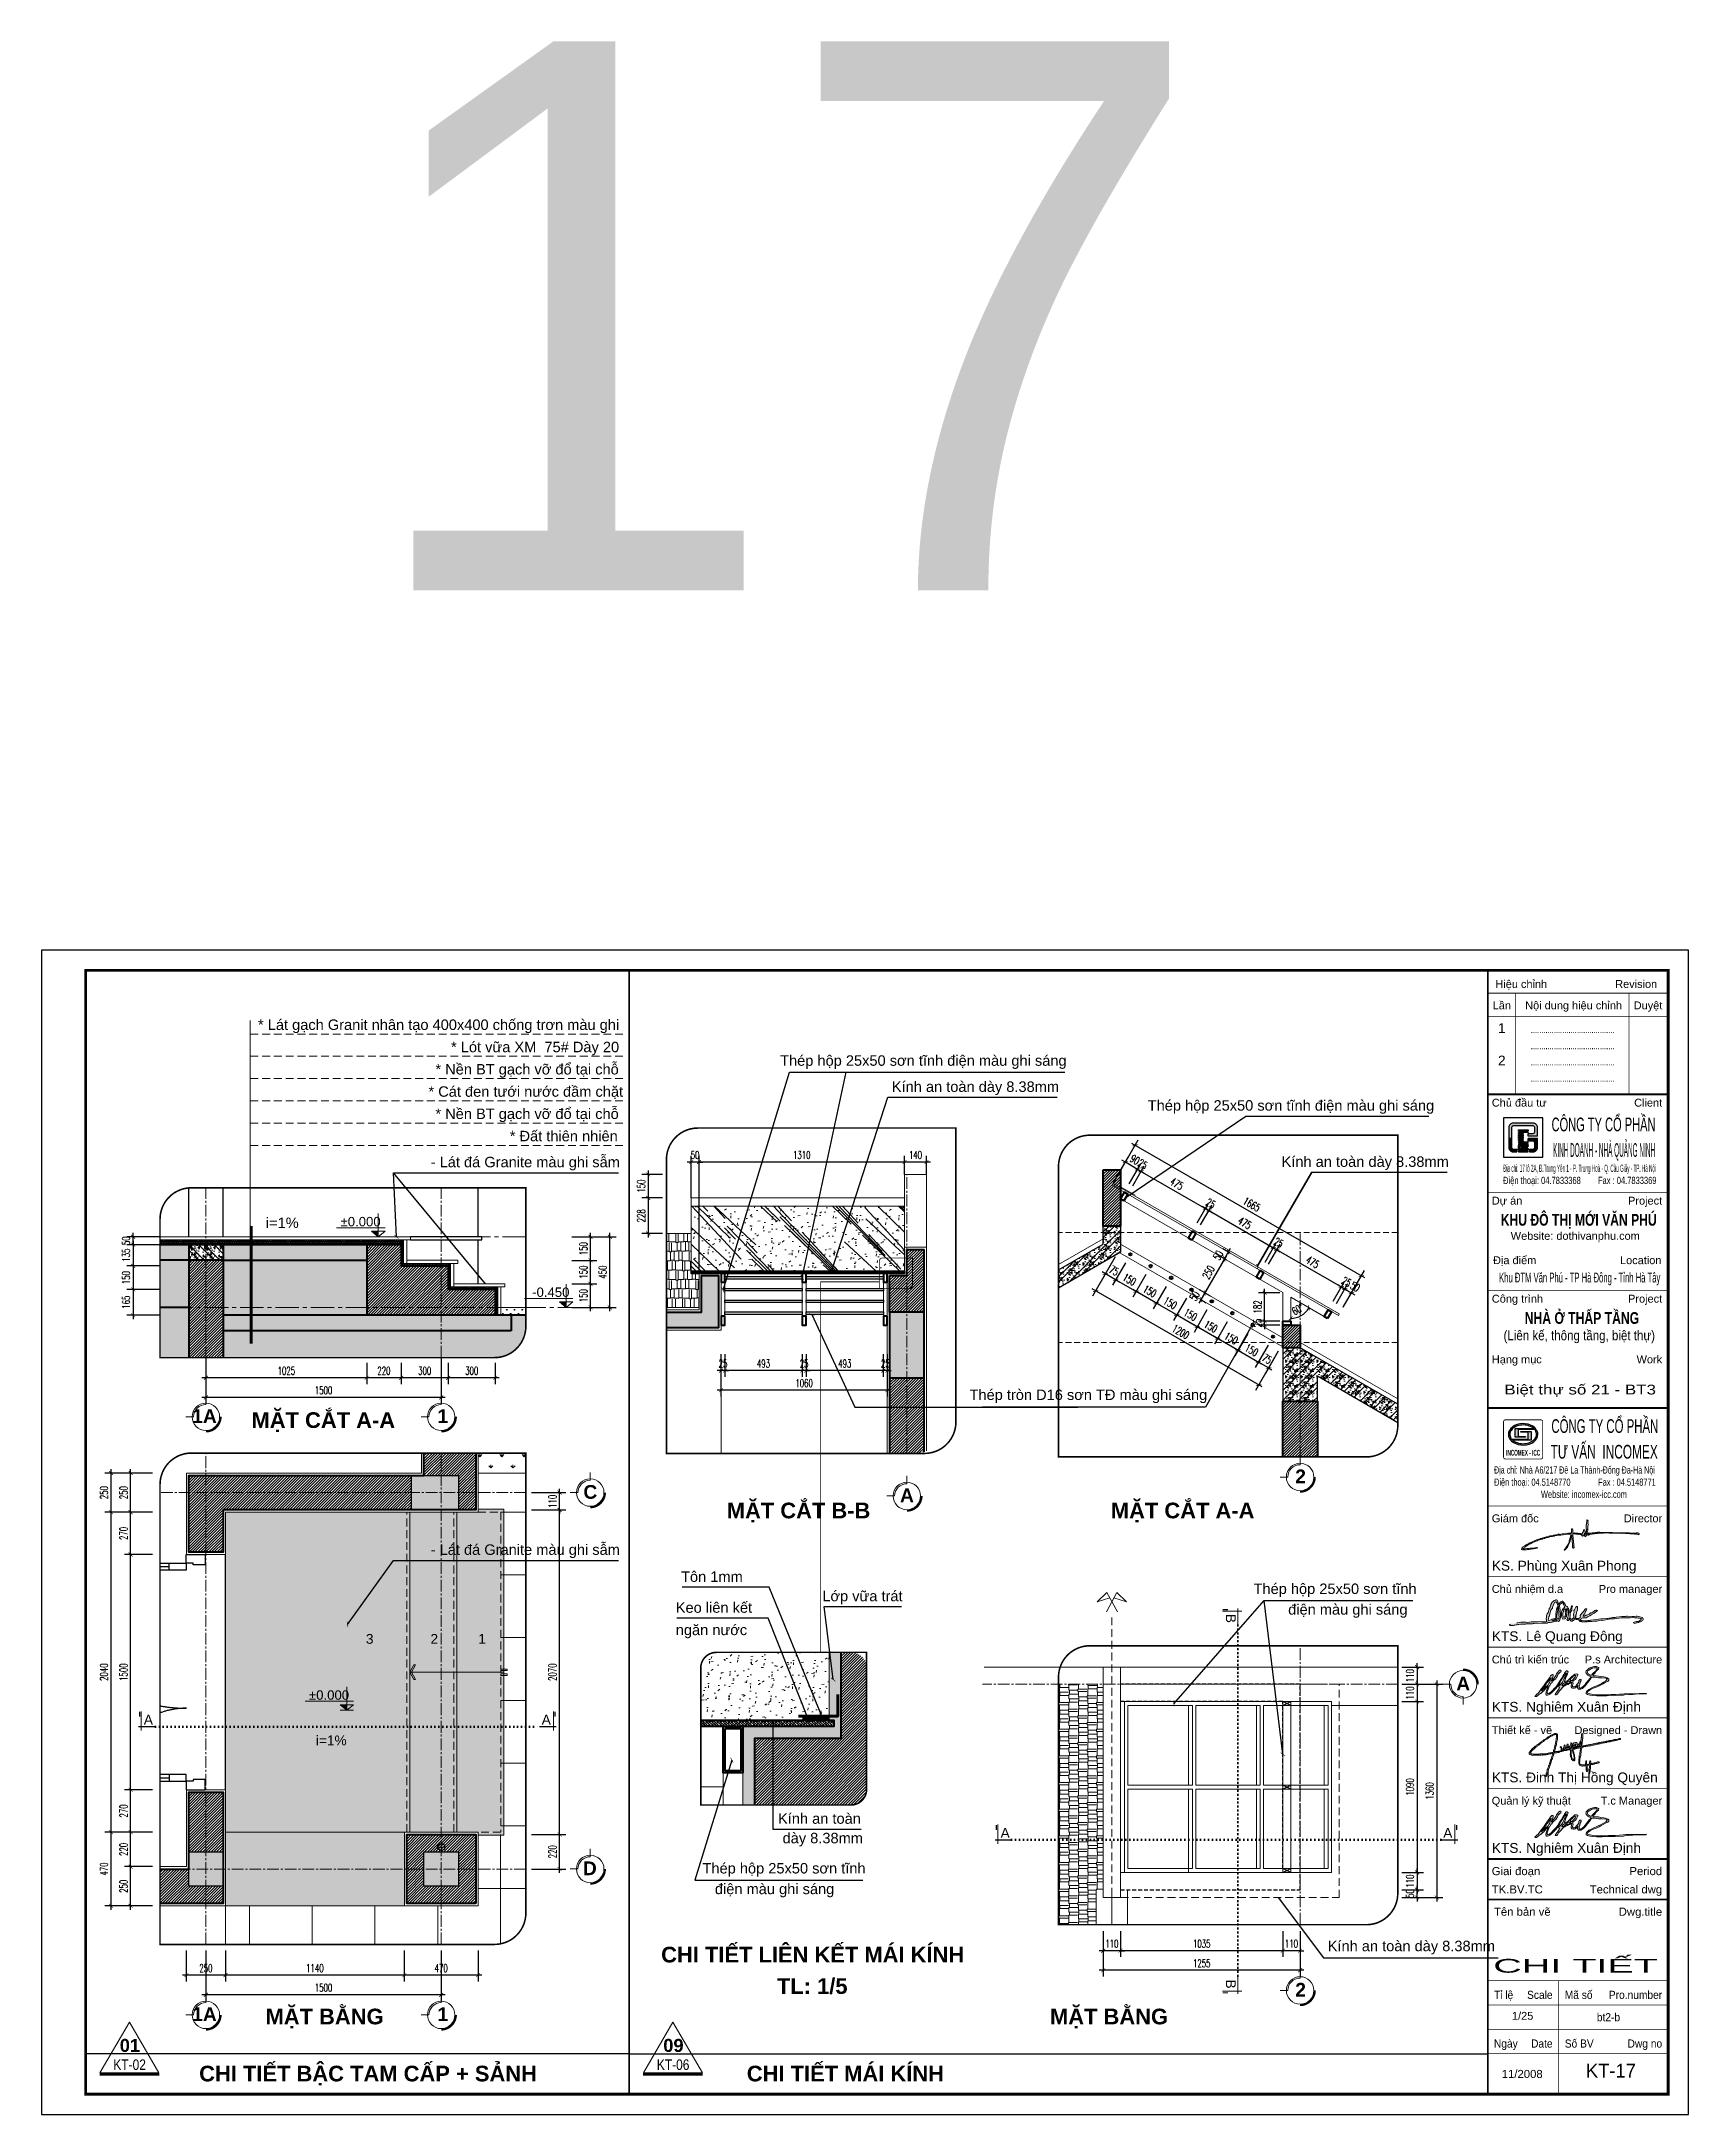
# Model space of a CAD drawing. Header units: millimetres. Extents: x -229618 to 2906, y -178063 to 96806.
# Drawn here: x -105424 to -94923, y -56426 to -43207 of the extents above; entities that cross this region are included whole.
import ezdxf
from ezdxf.enums import TextEntityAlignment as Align
from ezdxf.xclip import XClip

# ---------------------------------------------------------------- set-up
doc = ezdxf.new("R2010")
doc.units = ezdxf.units.MM
doc.header["$LTSCALE"] = 200
doc.header["$MEASUREMENT"] = 0
doc.header["$XCLIPFRAME"] = 0
doc.header["$PDMODE"] = 3
doc.header["$PDSIZE"] = 50
for name, pattern in [('CENTER2', [1.125, 0.75, -0.125, 0.125, -0.125]), ('DASHED2', [0.375, 0.25, -0.125]), ('DOT2', [0.125, 0, -0.125]), ('HIDDEN2', [0.1875, 0.125, -0.0625])]:
    doc.linetypes.add(name, pattern=pattern)
doc.layers.get('0').update_dxf_attribs({"color": 95, "linetype": 'CONTINUOUS'})
doc.layers.get('DEFPOINTS').update_dxf_attribs({"linetype": 'CONTINUOUS'})
for name, color, linetype, lineweight in [('1noithat', 146, 'CONTINUOUS', 13), ('cat', 1, 'CONTINUOUS', 40), ('hatch', 250, 'CONTINUOUS', 5), ('KH cat', 2, 'HIDDEN2', 50), ('khuat', 8, 'DASHED2', 15), ('nho', 252, 'CONTINUOUS', 15), ('thay', 7, 'CONTINUOUS', 18), ('tim', 18, 'CENTER2', 9)]:
    doc.layers.add(name, color=color, linetype=linetype, lineweight=lineweight)
for name, color, linetype in [('COT', 2, 'CONTINUOUS'), ('CUA', 145, 'CONTINUOUS'), ('DIM', 251, 'CONTINUOUS'), ('KHUNGTEN', 7, 'CONTINUOUS'), ('TEXT', 33, 'CONTINUOUS'), ('VAT-LIEU', 251, 'CONTINUOUS'), ('VLIEU', 15, 'CONTINUOUS')]:
    doc.layers.add(name, color=color, linetype=linetype)
doc.layers.add('in', color=203, linetype='CONTINUOUS', lineweight=5, plot=False)
doc.styles.add('Aria H B iso', font='Vharialb_0.ttf')
doc.styles.add('Aria H iso', font='Vharial_0.ttf')
doc.styles.add('Arial iso', font='vnarial_0.ttf')
doc.styles.add('Arial N   H iso', font='Vharialn_0.ttf')
doc.styles.add('Arial N  iso', font='vnarialn_0.ttf')
doc.styles.add('khung', font='Vhcentn_0.ttf')
doc.styles.add('NHO2', font='vncc-rms.shx', dxfattribs={"width": 0.65})
doc.styles.add('Scale', font='vnsimli.shx', dxfattribs={"width": 0.65, "bigfont": 'bigfont.shx'})
doc.styles.add('TEXT1', font='Vhavan_0.ttf', dxfattribs={"height": 200})
doc.dimstyles.new('Scale', dxfattribs={"dimscale": 75, "dimtxt": 2, "dimasz": 1, "dimexe": 1.6, "dimexo": 0, "dimgap": 0.8, "dimtad": 1, "dimdec": 0, "dimzin": 0, "dimdsep": 46, "dimtxsty": 'Scale', "dimblk": 'ARCHTICK', "dimcen": 0.1, "dimdle": 1, "dimclrd": 256, "dimclre": 256, "dimclrt": 3, "dimadec": 0, "dimazin": 0, "dimtfac": 1, "dimtdec": 0, "dimtix": 1, "dimtmove": 2, "dimatfit": 3, "dimldrblk": 'ARCHTICK', "dimfxl": 0, "dimtolj": 1, "dimtzin": 0, "dimarcsym": 0})
pattern_1 = [(0, (83.29, 12.83), (0, 100), [0, -100]), (0, (12.65, 56.06), (0, 100), [0, -100]), (0, (15.78, 38.46), (0, 100), [0, -100]), (0, (51, 46.67), (0, 100), [0, -100]), (0, (32.02, 75.43), (0, 100), [0, -100]), (0, (26.93, 62.72), (0, 100), [0, -100]), (0, (35.94, 84.04), (0, 100), [0, -100]), (0, (22.04, 92.45), (0, 100), [0, -100]), (0, (41.22, 70.54), (0, 100), [0, -100]), (0, (9.13, 70.93), (0, 100), [0, -100]), (0, (73.12, 71.32), (0, 100), [0, -100]), (0, (87.6, 74.06), (0, 100), [0, -100]), (0, (80.16, 63.89), (0, 100), [0, -100]), (0, (82.32, 50.2), (0, 100), [0, -100]), (0, (56.29, 62.13), (0, 100), [0, -100]), (0, (55.51, 34.55), (0, 100), [0, -100]), (0, (55.51, 25.94), (0, 100), [0, -100]), (0, (8.15, 23.98), (0, 100), [0, -100]), (0, (47.68, 35.72), (0, 100), [0, -100]), (0, (48.07, 2.46), (0, 100), [0, -100]), (0, (37.31, 23.79), (0, 100), [0, -100]), (0, (38.09, 14), (0, 100), [0, -100]), (0, (25.17, 6.77), (0, 100), [0, -100]), (0, (31.83, 20.07), (0, 100), [0, -100]), (0, (27.13, 24.18), (0, 100), [0, -100]), (45, (79.99, 21.105), (0, 100.00003), [8, -133.4214]), (135, (85.65, 26.76), (-100.00003, 0), [8, -133.4214]), (270, (79.99, 32.42), (100, -2e-14), [11.3137, -88.6863]), (180, (76.52, 22.38), (-1e-14, -100), [12, -88]), (270, (64.52, 22.38), (100, -2e-14), [12, -88]), (45, (64.52, 10.38), (0, 100.00003), [16.9706, -124.4508]), (90, (39.51, 29.29), (-100, 6e-15), [16.8, -83.2]), (180, (39.51, 46.09), (-1e-14, -100), [16.8, -83.2]), (315, (22.714, 46.095), (100.00003, -2e-14), [23.7588, -117.6626]), (135, (25.28, 11.31), (-100.00003, 0), [7, -134.4214]), (225, (20.33, 16.26), (-1e-14, -100.00003), [7, -134.4214]), (0, (15.38, 11.31), (0, 100), [9.8995, -90.1005]), (0, (61.83, 78.92), (0, 100), [13.75, -86.25]), (90, (75.58, 78.92), (-100, 6e-15), [13.75, -86.25]), (225, (75.584, 92.67), (-1e-14, -100.00003), [19.4454, -121.9759]), (270, (50.27, 80.91), (100, -2e-14), [12.5, -87.5]), (0, (50.27, 68.41), (0, 100), [12.5, -87.5]), (135, (62.77, 68.41), (-100.00003, 0), [17.6777, -123.7437]), (45, (56.63, 84.76), (0, 100.00003), [8.5, -132.9214]), (135, (62.64, 90.77), (-100.00003, 0), [8.5, -132.9214]), (270, (56.63, 96.78), (100, -2e-14), [12.0208, -87.9792]), (135, (17.366, 77.56), (-100.00003, 0), [14.1421, -127.2792]), (0, (7.37, 77.56), (0, 100), [10, -90]), (270, (7.37, 87.56), (100, -2e-14), [10, -90]), (45, (0, 0), (-49.497475, 49.497475), []), (45, (35, 0), (-49.497475, 49.497475), [])]
pattern_2 = [(45, (9238.146, 4528.038), (-8.8388348, 8.8388348), [])]

msp = doc.modelspace()

# ---------------------------------------------------------------- texts
at = {"layer": 'TEXT', "style": 'Arial iso'}
for s, height, p in [('* L¸t g¹ch Granit nh©n t¹o 400x400 chèng tr¬n mµu ghi ', 66.667, (-104043.9, -49509.8)), ('* Lãt v÷a XM  75# Dµy 20 ', 66.667, (-102813.2, -49651.8)), ('ThÐp hép 25x50 s¬n tÜnh ®iÖn mµu ghi s¸ng', 66.667, (-100715.2, -49738.2)), ('* NÒn BT g¹ch vì ®æ t¹i chç', 66.667, (-102912.7, -49793.8)), ('KÝnh an toµn dµy 8.38mm', 66.667, (-100003, -49904.7)), ('* C¸t ®en t\xadíi n\xadíc ®Çm chÆt ', 66.667, (-102956.9, -49935.8)), ('ThÐp hép 25x50 s¬n tÜnh ®iÖn mµu ghi s¸ng', 66.667, (-98371.4, -50024.3)), ('* NÒn BT g¹ch vì ®æ t¹i chç', 66.667, (-102912.7, -50077.7)), ('* §Êt thiªn nhiªn', 66.667, (-102438.7, -50219.7)), ('- L¸t ®¸ Granite mµu ghi sÉm', 66.667, (-102942.7, -50385.4)), ('KÝnh an toµn dµy 8.38mm', 66.667, (-97518.1, -50382.8)), ('i=1%%%', 66.67, (-103993.9, -50772.7)), ('ThÐp trßn D16 s¬n T§ mµu ghi s¸ng', 66.667, (-99507.5, -51869.3)), ('- L¸t ®¸ Granite mµu ghi sÉm', 66.667, (-102942.7, -52856.8)), ('T«n 1mm', 66.67, (-101346.6, -53029.1)), ('Líp v÷a tr¸t', 66.667, (-100445.9, -53152.6)), ('ThÐp hép 25x50 s¬n tÜnh', 66.667, (-97696.8, -53106.3)), ('Keo liªn kÕt', 66.667, (-101380.3, -53226.1)), ('®iÖn mµu ghi s¸ng', 66.667, (-97476, -53238.1)), ('3', 62.5, (-103356, -53423.7)), ('2', 62.5, (-102944.2, -53423.7)), ('1', 62.5, (-102639.8, -53423.7)), ('ng¨n n\xadíc', 66.67, (-101380.3, -53368.6)), ('i=1%%%', 62.5, (-103675.1, -54071.1)), ('KÝnh an toµn', 66.667, (-100728.4, -54571.5)), ('dµy 8.38mm', 66.67, (-100699.4, -54695.9)), ('ThÐp hép 25x50 s¬n tÜnh', 66.667, (-101209.9, -54888.5)), ('®iÖn mµu ghi s¸ng', 66.667, (-101130.9, -55020.3)), ('KÝnh an toµn dµy 8.38mm', 66.667, (-97223.9, -55384))]:
    msp.add_text(s, height=height, dxfattribs=at).set_placement(p)
at = {"layer": 'TEXT', "style": 'Aria H B iso'}
for s, p in [('mÆt c¾t a-a', (-103627.5, -52047.5)), ('mÆt c¾t b-b', (-100597.5, -52623.9)), ('mÆt c¾t a-a', (-98148.7, -52623.9)), ('chi tiÕt liªn kÕt m¸i kÝnh', (-100507.5, -55455.9)), ('tl: 1/5', (-100510.3, -55656.5)), ('mÆt b»ng', (-103619.6, -55850.4)), ('mÆt b»ng', (-98618.2, -55850.4)), ('chi tiÕt bËc tam cÊp + s¶nh', (-103342.3, -56214.2)), ('chi tiÕt m¸i kÝnh', (-100298.9, -56214.2))]:
    msp.add_text(s, height=100, dxfattribs=at).set_placement(p, align=Align.CENTER)
at = {"layer": 'VLIEU', "style": 'Aria H iso'}
msp.add_text('17', height=3500, dxfattribs=at).set_placement((-103426.8, -46706.8))

# ---------------------------------------------------------------- blocks, each defined once
blk = doc.blocks.new('LO GO NHA QUANG NINH')
at = {"layer": 'hatch', "lineweight": -2}
for points in [[(865, 759, 0.414214), (759, 865), (241, 865, 0.414214), (135, 759), (135, 500), (205, 500), (205, 759, -0.414214), (241, 795), (759, 795, -0.414214), (795, 759), (795, 640, -0.414214), (759, 604), (632, 604), (632, 533), (865, 533)], [(342, 205), (241, 205, -0.414214), (205, 241), (205, 500), (135, 500), (135, 241, 0.414214), (241, 135), (342, 135)], [(865, 474), (632, 474), (632, 404), (759, 404, -0.414214), (795, 368), (795, 241, -0.414214), (759, 205), (658, 205), (658, 135), (759, 135, 0.414214), (865, 241)]]:
    blk.add_hatch(color=32, dxfattribs=at).paths.add_polyline_path(points)
h = blk.add_hatch(color=32, dxfattribs=at)
h.paths.add_polyline_path([(378, 428), (499, 428), (499, 404), (378, 404)])
h.paths.add_polyline_path([(378, 472), (499, 472), (499, 448), (378, 448)])
h.paths.add_polyline_path([(378, 516), (499, 516), (499, 492), (378, 492)])
h.paths.add_polyline_path([(378, 560), (499, 560), (499, 536), (378, 536)])
h.paths.add_polyline_path([(378, 604), (499, 604), (499, 580), (378, 580)])
h.paths.add_polyline_path([(378, 648), (632, 648), (632, 624), (378, 624)])
h.paths.add_polyline_path([(378, 692), (632, 692), (632, 668), (378, 668)])
h = blk.add_hatch(color=32, dxfattribs=at)
h.paths.add_polyline_path([(378, 316), (632, 316), (632, 340), (378, 340)])
h.paths.add_polyline_path([(378, 360), (632, 360), (632, 384), (378, 384)])
h.paths.add_polyline_path([(632, 216), (632, 188), (578, 188), (578, 296), (632, 296), (632, 268), (606, 268), (606, 216)])
h.paths.add_polyline_path([(558, 216), (558, 188), (503, 188), (503, 296), (558, 296), (558, 268), (532, 268), (532, 216)])
h.paths.add_polyline_path([(458, 216), (403, 216), (403, 268), (458, 268)], flags=16)
h.paths.add_polyline_path([(483, 188), (378, 188), (378, 296), (483, 296)])
h.paths.add_polyline_path([(378, 135), (632, 135), (632, 168), (378, 168)])
for p, q in [((632, 533), (632, 604)), ((865, 533), (632, 533)), ((342, 205), (342, 135)), ((865, 474), (632, 474)), ((632, 404), (632, 474)), ((658, 205), (658, 135))]:
    blk.add_line(p, q, dxfattribs=at)
for points in [[(865, 533), (865, 759, 0.414214), (759, 865), (241, 865, 0.414214), (135, 759), (135, 241, 0.414214), (241, 135), (342, 135)], [(632, 604), (759, 604, 0.414214), (795, 640), (795, 759, 0.414214), (759, 795), (241, 795, 0.414214), (205, 759), (205, 241, 0.414214), (241, 205), (342, 205)], [(658, 205), (759, 205, 0.414214), (795, 241), (795, 368, 0.414214), (759, 404), (632, 404)], [(658, 135), (759, 135, 0.414214), (865, 241), (865, 474)]]:
    blk.add_lwpolyline(points, format="xyb", dxfattribs=at)
for points in [[(378, 692), (632, 692), (632, 668), (378, 668)], [(378, 648), (632, 648), (632, 624), (378, 624)], [(378, 604), (499, 604), (499, 580), (378, 580)], [(378, 560), (499, 560), (499, 536), (378, 536)], [(378, 516), (499, 516), (499, 492), (378, 492)], [(378, 472), (499, 472), (499, 448), (378, 448)], [(378, 428), (499, 428), (499, 404), (378, 404)], [(378, 360), (632, 360), (632, 384), (378, 384)], [(378, 316), (632, 316), (632, 340), (378, 340)], [(483, 188), (378, 188), (378, 296), (483, 296)], [(378, 135), (632, 135), (632, 168), (378, 168)], [(458, 216), (403, 216), (403, 268), (458, 268)]]:
    blk.add_lwpolyline(points, close=True, dxfattribs=at)
for points in [[(558, 216), (558, 188), (503, 188), (503, 296), (558, 296), (558, 268), (532, 268), (532, 216), (558, 216)], [(632, 216), (632, 188), (578, 188), (578, 296), (632, 296), (632, 268), (606, 268), (606, 216), (632, 216)]]:
    blk.add_lwpolyline(points, dxfattribs=at)
at = {"layer": 'thay', "lineweight": -2}
blk.add_lwpolyline([(0, 0), (1000, 0), (1000, 1000), (0, 1000)], close=True, dxfattribs=at)
blk = doc.blocks.new('a dong')
at = {"layer": 'hatch', "ltscale": 30}
h = blk.add_hatch(color=256, dxfattribs=at)
h.paths.add_polyline_path([(989, 288), (981, 297), (976, 303), (962, 308), (954, 308), (948, 319), (945, 326), (931, 354), (919, 372), (912, 378), (897, 392), (889, 394), (879, 390), (869, 384), (862, 378), (852, 370), (849, 365), (840, 357), (834, 349), (840, 337), (844, 316), (850, 333), (857, 342), (871, 357), (877, 363), (885, 370), (892, 372), (897, 371), (903, 363), (911, 343), (917, 325), (927, 314), (931, 305), (928, 286), (922, 279), (915, 273), (904, 259), (893, 240), (887, 223), (881, 213), (881, 195), (880, 180), (879, 165), (879, 151), (887, 125), (892, 110), (895, 98), (904, 87), (928, 92), (938, 92), (948, 99), (955, 115), (961, 126), (962, 137), (962, 146), (964, 160), (969, 171), (970, 182), (970, 195), (970, 206), (968, 211), (965, 222), (965, 236), (963, 249), (962, 259), (963, 264), (974, 267), (984, 245), (986, 237), (990, 219), (993, 210), (996, 193), (996, 188), (994, 147), (993, 138), (989, 129), (985, 124), (978, 86), (971, 80), (973, 66), (986, 64), (993, 64), (999, 66), (1005, 84), (1004, 93), (1005, 102), (1012, 106), (1016, 100), (1019, 90), (1020, 81), (1023, 71), (1030, 65), (1042, 55), (1051, 53), (1059, 55), (1073, 64), (1083, 68), (1098, 92), (1107, 99), (1114, 96), (1120, 91), (1129, 83), (1150, 82), (1164, 87), (1172, 87), (1175, 82), (1175, 73), (1181, 61), (1189, 56), (1196, 51), (1207, 49), (1213, 49), (1221, 45), (1226, 43), (1253, 43), (1270, 43), (1283, 43), (1307, 45), (1318, 45), (1329, 48), (1364, 49), (1380, 51), (1393, 52), (1425, 56), (1439, 56), (1478, 58), (1502, 63), (1521, 64), (1563, 70), (1572, 68), (1655, 83), (1689, 89), (1723, 93), (1750, 96), (1779, 97), (1810, 100), (1855, 104), (1888, 110), (1922, 111), (1958, 113), (2041, 113), (2085, 115), (2119, 111), (2162, 110), (2184, 106), (2203, 106), (2224, 103), (2228, 96), (2227, 87), (2220, 71), (2191, 58), (2176, 52), (2162, 50), (2147, 48), (2126, 45), (2113, 40), (2101, 33), (2102, 26), (2112, 20), (2120, 16), (2134, 19), (2151, 26), (2159, 26), (2185, 34), (2201, 42), (2217, 46), (2239, 56), (2249, 64), (2256, 73), (2261, 82), (2262, 98), (2254, 106), (2254, 115), (2204, 129), (2189, 133), (2160, 139), (2144, 138), (2111, 137), (2100, 136), (2077, 137), (1998, 138), (1980, 140), (1963, 137), (1929, 135), (1901, 132), (1803, 121), (1786, 120), (1764, 118), (1743, 115), (1727, 110), (1711, 107), (1680, 105), (1667, 103), (1647, 99), (1583, 93), (1547, 95), (1384, 72), (1371, 72), (1353, 68), (1326, 67), (1313, 61), (1284, 61), (1229, 64), (1212, 65), (1206, 66), (1201, 84), (1205, 91), (1211, 99), (1228, 107), (1243, 109), (1264, 109), (1286, 114), (1300, 113), (1333, 137), (1361, 147), (1382, 162), (1433, 193), (1480, 225), (1489, 229), (1490, 237), (1479, 242), (1463, 241), (1446, 235), (1430, 226), (1411, 208), (1394, 196), (1371, 196), (1350, 174), (1335, 167), (1321, 161), (1306, 158), (1293, 155), (1269, 140), (1255, 139), (1245, 138), (1246, 142), (1249, 148), (1253, 157), (1255, 164), (1266, 172), (1267, 175), (1284, 219), (1296, 235), (1304, 248), (1308, 257), (1309, 263), (1299, 266), (1291, 266), (1287, 263), (1276, 253), (1265, 238), (1256, 227), (1248, 215), (1233, 199), (1225, 190), (1208, 170), (1198, 150), (1198, 142), (1200, 127), (1196, 117), (1178, 108), (1168, 101), (1154, 98), (1138, 98), (1131, 100), (1124, 105), (1123, 110), (1116, 120), (1119, 126), (1125, 134), (1119, 145), (1126, 162), (1129, 172), (1134, 188), (1134, 203), (1137, 213), (1140, 220), (1148, 245), (1148, 257), (1152, 275), (1152, 288), (1152, 294), (1149, 299), (1142, 304), (1136, 304), (1127, 300), (1122, 292), (1119, 283), (1111, 268), (1105, 261), (1100, 247), (1090, 236), (1093, 202), (1088, 191), (1085, 180), (1083, 156), (1087, 139), (1090, 128), (1095, 119), (1088, 115), (1078, 104), (1067, 94), (1052, 86), (1043, 89), (1039, 95), (1030, 103), (1026, 111), (1023, 124), (1024, 136), (1027, 146), (1027, 156), (1027, 169), (1027, 178), (1027, 184), (1027, 194), (1036, 215), (1044, 226), (1055, 239), (1052, 268), (1057, 284), (1061, 296), (1066, 302), (1059, 318), (1044, 298), (1043, 287), (1042, 276), (1035, 268), (1031, 261), (1024, 241), (1025, 232), (1025, 221), (1021, 210), (1010, 200), (1007, 205), (1006, 211), (1006, 241), (1005, 252), (1004, 257), (998, 269), (993, 278)])
h.paths.add_polyline_path([(938, 265), (947, 251), (951, 235), (944, 218), (945, 183), (946, 164), (941, 143), (939, 136), (925, 123), (919, 123), (911, 125), (905, 132), (904, 147), (903, 156), (902, 190), (909, 207), (913, 221), (915, 234), (920, 241), (927, 253)], flags=16)
h.paths.add_polyline_path([(806, 412), (796, 418), (783, 416), (776, 414), (761, 407), (754, 403), (743, 396), (728, 385), (717, 369), (712, 360), (707, 352), (701, 338), (696, 324), (687, 291), (681, 283), (672, 268), (668, 259), (652, 201), (644, 188), (638, 178), (625, 146), (625, 129), (625, 122), (621, 92), (627, 78), (627, 71), (627, 62), (627, 56), (629, 49), (626, 48), (611, 43), (562, 42), (555, 42), (539, 46), (516, 47), (484, 45), (477, 44), (458, 43), (412, 45), (399, 44), (384, 44), (366, 42), (300, 35), (276, 36), (222, 40), (202, 40), (190, 37), (159, 30), (139, 27), (122, 26), (83, 13), (68, 12), (44, 11), (33, 12), (15, 4), (0, 0), (0, -9), (7, -18), (37, -18), (46, -18), (66, -18), (76, -15), (91, -12), (111, -9), (130, -7), (140, -2), (154, -1), (188, 7), (230, 7), (248, 7), (268, 4), (278, 8), (338, 10), (362, 10), (385, 11), (399, 13), (414, 15), (556, 23), (608, 23), (636, 22), (652, 30), (691, 33), (710, 37), (721, 36), (774, 51), (785, 55), (795, 58), (802, 61), (809, 59), (820, 53), (827, 51), (843, 61), (847, 75), (850, 80), (859, 91), (864, 130), (864, 144), (864, 157), (865, 172), (864, 179), (858, 224), (859, 247), (853, 273), (850, 287), (848, 307), (844, 316), (840, 337), (834, 349), (825, 361), (811, 398)])
h.paths.add_polyline_path([(782, 384), (798, 365), (804, 352), (812, 339), (822, 325), (827, 304), (828, 291), (829, 291), (828, 290), (829, 286), (828, 272), (828, 258), (834, 214), (834, 193), (835, 168), (836, 155), (837, 133), (837, 123), (835, 112), (833, 100), (822, 87), (820, 89), (818, 91), (817, 92), (815, 94), (808, 102), (802, 120), (801, 146), (802, 165), (803, 184), (806, 204), (810, 213), (815, 246), (815, 250), (815, 262), (815, 275), (818, 284), (822, 290), (828, 291), (827, 304), (822, 325), (818, 314), (813, 304), (807, 294), (802, 280), (802, 267), (795, 260), (794, 252), (790, 220), (790, 215), (788, 211), (786, 203), (784, 192), (785, 177), (785, 166), (785, 151), (782, 132), (783, 123), (781, 115), (781, 105), (768, 103), (743, 97), (723, 87), (705, 78), (663, 68), (657, 71), (653, 81), (658, 95), (664, 129), (670, 137), (697, 241), (726, 274), (729, 290), (730, 305), (763, 374)], flags=16)
h.paths.add_polyline_path([(785, 88), (787, 87), (790, 87), (792, 84), (795, 81), (789, 77), (783, 73), (780, 72), (777, 71), (766, 70), (749, 64), (741, 62), (731, 62), (726, 63), (725, 65), (733, 67), (740, 70), (746, 73), (756, 75), (765, 79), (768, 81), (776, 84)], flags=16)
for points in [[(15, 4), (0, 0), (0, -9), (7, -18), (37, -18), (46, -18), (66, -18), (76, -15), (91, -12), (111, -9), (130, -7), (140, -2), (154, -1), (188, 7), (230, 7), (248, 7), (268, 4), (278, 8), (338, 10), (362, 10), (385, 11), (399, 13), (414, 15), (556, 23), (608, 23), (636, 22), (652, 30), (691, 33), (710, 37), (721, 36), (774, 51), (785, 55), (795, 58), (802, 61), (809, 59), (820, 53), (827, 51), (827, 51), (843, 61), (847, 75), (850, 80), (859, 91), (864, 130), (864, 144), (864, 157), (865, 172), (864, 179), (858, 224), (859, 247), (853, 273), (850, 287), (848, 307), (844, 316), (840, 337), (834, 349), (825, 361), (811, 398), (806, 412), (796, 418), (783, 416), (776, 414), (761, 407), (754, 403), (743, 396), (728, 385), (717, 369), (712, 360), (707, 352), (701, 338), (696, 324), (687, 291), (681, 283), (672, 268), (668, 259), (652, 201), (644, 188), (638, 178), (625, 146), (625, 129), (625, 122), (621, 92), (627, 78), (627, 71), (627, 62), (627, 56), (629, 49), (626, 48), (611, 43), (562, 42), (555, 42), (539, 46), (516, 47), (484, 45), (477, 44), (458, 43), (412, 45), (399, 44), (384, 44), (366, 42), (300, 35), (276, 36), (222, 40), (202, 40), (190, 37), (159, 30), (139, 27), (122, 26)], [(781, 105), (768, 103), (743, 97), (723, 87), (705, 78), (663, 68), (657, 71), (653, 81), (658, 95), (664, 129), (670, 137), (697, 241), (726, 274), (729, 290), (730, 305), (763, 374), (782, 384), (782, 384), (782, 384), (798, 365), (804, 352), (812, 339), (822, 325), (822, 325), (827, 304), (829, 286), (828, 258), (834, 214), (834, 193), (835, 168), (836, 143), (837, 123), (833, 100), (833, 100), (822, 87), (822, 87), (808, 102), (802, 120), (801, 146), (803, 184), (806, 204), (806, 204), (814, 221), (815, 232), (815, 242), (815, 250), (815, 262), (815, 275), (818, 284), (822, 290), (828, 291)], [(834, 349), (840, 357), (849, 365), (852, 370), (862, 378), (869, 384), (879, 390), (889, 394), (897, 392), (912, 378), (919, 372), (931, 354), (945, 326), (948, 319), (954, 308), (962, 308), (976, 303), (981, 297), (989, 288), (993, 278), (998, 269), (1004, 257), (1005, 252), (1006, 241), (1006, 211), (1007, 205), (1010, 200), (1010, 200), (1010, 200), (1021, 210), (1025, 221), (1025, 232), (1024, 241), (1031, 261), (1035, 268), (1042, 276), (1043, 287), (1044, 298), (1059, 318), (1059, 318), (1066, 302), (1061, 296), (1057, 284), (1052, 268), (1055, 239), (1055, 239), (1044, 226), (1036, 215), (1027, 194), (1027, 184), (1027, 178), (1027, 169), (1027, 156), (1027, 146), (1024, 136), (1023, 124), (1026, 111), (1030, 103), (1030, 103), (1039, 95), (1043, 89), (1052, 86), (1067, 94), (1078, 104), (1088, 115), (1095, 119), (1090, 128), (1087, 139), (1083, 156), (1085, 180), (1088, 191), (1093, 202), (1090, 236), (1100, 247), (1105, 261), (1111, 268), (1119, 283), (1122, 292), (1127, 300), (1136, 304), (1142, 304), (1149, 299), (1152, 294), (1152, 288), (1152, 275), (1148, 257), (1148, 245), (1140, 220), (1137, 213), (1134, 203), (1134, 188), (1129, 172), (1126, 162), (1119, 145), (1119, 145), (1125, 134), (1119, 126), (1116, 120), (1123, 110), (1124, 105), (1131, 100), (1138, 98), (1154, 98), (1168, 101), (1178, 108), (1196, 117), (1200, 127), (1198, 142), (1198, 150), (1208, 170), (1225, 190), (1233, 199), (1248, 215), (1256, 227), (1265, 238), (1276, 253), (1287, 263), (1291, 266), (1299, 266), (1299, 266), (1309, 263), (1308, 257), (1304, 248), (1296, 235), (1284, 219), (1267, 175), (1266, 172), (1255, 164), (1253, 157), (1249, 148), (1246, 142), (1245, 138), (1255, 139), (1269, 140), (1293, 155), (1306, 158), (1321, 161), (1335, 167), (1350, 174), (1371, 196), (1394, 196), (1411, 208), (1430, 226), (1446, 235), (1463, 241), (1479, 242), (1479, 242), (1490, 237), (1489, 229), (1480, 225), (1433, 193), (1382, 162), (1361, 147), (1333, 137), (1300, 113), (1286, 114), (1264, 109), (1243, 109), (1228, 107), (1211, 99), (1211, 99), (1205, 91), (1201, 84), (1206, 66), (1212, 65), (1229, 64), (1284, 61), (1313, 61), (1326, 67), (1353, 68), (1371, 72), (1384, 72), (1547, 95), (1583, 93), (1647, 99), (1667, 103), (1680, 105), (1711, 107), (1727, 110), (1743, 115), (1764, 118), (1786, 120), (1803, 121), (1901, 132), (1929, 135), (1963, 137), (1980, 140), (1998, 138), (2077, 137), (2077, 137), (2100, 136), (2111, 137), (2144, 138), (2160, 139), (2189, 133), (2204, 129), (2254, 115), (2254, 106), (2262, 98), (2262, 98), (2261, 82), (2256, 73), (2249, 64), (2239, 56), (2217, 46), (2201, 42), (2185, 34), (2159, 26), (2151, 26), (2134, 19), (2120, 16), (2112, 20), (2102, 26), (2102, 26), (2101, 33), (2113, 40), (2126, 45), (2126, 45), (2147, 48), (2162, 50), (2176, 52), (2191, 58), (2220, 71), (2220, 71), (2227, 87), (2228, 96), (2224, 103), (2203, 106), (2184, 106), (2162, 110), (2119, 111), (2085, 115), (2041, 113), (1958, 113), (1958, 113), (1922, 111), (1888, 110), (1855, 104), (1810, 100), (1779, 97), (1750, 96), (1723, 93), (1689, 89), (1655, 83), (1572, 68), (1563, 70), (1521, 64), (1502, 63), (1478, 58), (1439, 56), (1425, 56), (1393, 52), (1380, 51), (1364, 49), (1329, 48), (1318, 45), (1307, 45), (1283, 43), (1258, 43), (1226, 43), (1216, 47), (1202, 57), (1202, 57), (1186, 74)], [(1283, 43), (1270, 43), (1253, 43), (1226, 43), (1221, 45), (1213, 49), (1207, 49), (1196, 51), (1189, 56), (1181, 61), (1175, 73), (1175, 82), (1172, 87), (1164, 87), (1150, 82), (1129, 83), (1120, 91), (1114, 96), (1107, 99), (1098, 92), (1083, 68), (1073, 64), (1059, 55), (1051, 53), (1042, 55), (1030, 65), (1023, 71), (1020, 81), (1019, 90), (1016, 100), (1012, 106), (1005, 102), (1004, 93), (1005, 84), (999, 66), (993, 64), (986, 64), (973, 66), (971, 80), (978, 86), (985, 124), (989, 129), (993, 138), (994, 147), (996, 188), (996, 193), (993, 210), (990, 219), (986, 237), (984, 245), (974, 267), (974, 267), (963, 264), (962, 259), (963, 249), (965, 236), (965, 222), (968, 211), (970, 206), (970, 195), (970, 182), (969, 171), (964, 160), (962, 146), (962, 137), (961, 126), (955, 115), (948, 99), (948, 99), (938, 92), (928, 92), (904, 87), (904, 87), (895, 98), (892, 110), (887, 125), (879, 151), (879, 165), (880, 180), (881, 195), (881, 213), (887, 223), (893, 240), (904, 259), (915, 273), (922, 279), (928, 286), (931, 305), (927, 314), (917, 325), (911, 343), (903, 363), (897, 371), (892, 372), (885, 370), (877, 363), (871, 357), (857, 342), (850, 333), (844, 316)], [(726, 65), (733, 67), (746, 73), (756, 75), (763, 78), (768, 81), (776, 84), (785, 88), (790, 87), (795, 81), (783, 73), (777, 71), (766, 70), (749, 64), (741, 62), (731, 62), (726, 63), (725, 65), (725, 65)], [(725, 64), (729, 66), (733, 67), (740, 70), (751, 74), (756, 75), (776, 84), (785, 88), (787, 87), (790, 87), (792, 84), (795, 81), (795, 81), (789, 77), (783, 73), (780, 72), (766, 70), (749, 64), (736, 62), (728, 62), (725, 65)], [(781, 105), (781, 115), (783, 123), (782, 132), (785, 151), (785, 166), (785, 177), (784, 192), (786, 203), (788, 211), (790, 215), (790, 220), (794, 252), (795, 260), (802, 267), (802, 280), (807, 294), (813, 304), (818, 314), (818, 314), (822, 325), (822, 325)], [(822, 87), (833, 100), (835, 112), (837, 123), (837, 133), (836, 155), (835, 168), (834, 193), (834, 214), (828, 258), (828, 272), (829, 286), (828, 291), (829, 291), (820, 287), (815, 268), (815, 246), (810, 213), (802, 165), (801, 146), (802, 120), (808, 102), (815, 94), (815, 94), (815, 91)], [(815, 94), (817, 92), (818, 91), (818, 91), (820, 89), (822, 87)], [(938, 265), (927, 253), (920, 241), (915, 234), (913, 221), (909, 207), (902, 190), (903, 156), (904, 147), (905, 132), (911, 125), (919, 123), (925, 123), (939, 136), (941, 143), (946, 164), (945, 183), (944, 218), (951, 235), (947, 251), (938, 265)]]:
    blk.add_lwpolyline(points, dxfattribs=at)
blk = doc.blocks.new('anhphong-gd')
at = {"layer": 'hatch', "ltscale": 30}
h = blk.add_hatch(color=256, dxfattribs=at)
edge = h.paths.add_edge_path()
edge.add_line((-1, 5), (-45, -1))
edge.add_line((-45, -1), (-97, -3))
edge.add_line((-97, -3), (-133, -7))
edge.add_line((-133, -7), (-153, -10))
edge.add_line((-153, -10), (-176, -14))
edge.add_line((-176, -14), (-193, -14))
edge.add_line((-193, -14), (-228, -20))
edge.add_line((-228, -20), (-247, -20))
edge.add_line((-247, -20), (-267, -20))
edge.add_line((-267, -20), (-270, -20))
edge.add_line((-270, -20), (-270, -16))
edge.add_line((-270, -16), (-264, -11))
edge.add_line((-264, -11), (-255, -5))
edge.add_line((-255, -5), (-244, 5))
edge.add_line((-244, 5), (-237, 13))
edge.add_line((-237, 13), (-223, 23))
edge.add_line((-223, 23), (-215, 29))
edge.add_line((-215, 29), (-189, 44))
edge.add_line((-189, 44), (-179, 52))
edge.add_line((-179, 52), (-169, 57))
edge.add_line((-169, 57), (-142, 72))
edge.add_line((-142, 72), (-132, 77))
edge.add_line((-132, 77), (-124, 79))
edge.add_line((-124, 79), (-96, 95))
edge.add_line((-96, 95), (-87, 100))
edge.add_line((-87, 100), (-79, 103))
edge.add_line((-79, 103), (-51, 117))
edge.add_line((-51, 117), (-41, 122))
edge.add_line((-41, 122), (-15, 131))
edge.add_line((-15, 131), (-6, 133))
edge.add_line((-6, 133), (-1, 137))
edge.add_line((-1, 137), (8, 140))
edge.add_line((8, 140), (15, 142))
edge.add_line((15, 142), (44, 152))
edge.add_line((44, 152), (54, 152))
edge.add_line((54, 152), (63, 159))
edge.add_line((63, 159), (90, 166))
edge.add_line((90, 166), (102, 169))
edge.add_line((102, 169), (109, 174))
edge.add_line((109, 174), (139, 181))
edge.add_line((139, 181), (149, 186))
edge.add_line((149, 186), (163, 189))
edge.add_line((163, 189), (188, 196))
edge.add_line((188, 196), (200, 199))
edge.add_line((200, 199), (209, 201))
edge.add_line((209, 201), (231, 206))
edge.add_line((231, 206), (242, 209))
edge.add_line((242, 209), (262, 215))
edge.add_line((262, 215), (274, 218))
edge.add_line((274, 218), (281, 220))
edge.add_line((281, 220), (297, 220))
edge.add_line((297, 220), (311, 224))
edge.add_line((311, 224), (324, 226))
edge.add_line((324, 226), (336, 228))
edge.add_line((336, 228), (363, 234))
edge.add_line((363, 234), (375, 237))
edge.add_line((375, 237), (396, 241))
edge.add_line((396, 241), (408, 241))
edge.add_line((408, 241), (443, 245))
edge.add_line((443, 245), (455, 246))
edge.add_line((455, 246), (550, 259))
edge.add_line((550, 259), (579, 263))
edge.add_line((579, 263), (627, 263))
edge.add_line((627, 263), (646, 266))
edge.add_line((646, 266), (651, 266))
edge.add_line((651, 266), (655, 266))
edge.add_line((655, 266), (655, 260))
edge.add_line((655, 260), (641, 223))
edge.add_line((641, 223), (638, 196))
edge.add_line((638, 196), (628, 180))
edge.add_line((628, 180), (628, 168))
edge.add_line((628, 168), (617, 132))
edge.add_line((617, 132), (612, 112))
edge.add_line((612, 112), (606, 93))
edge.add_line((606, 93), (587, 67))
edge.add_line((587, 67), (580, 43))
edge.add_line((580, 43), (564, 25))
edge.add_line((564, 25), (554, 15))
edge.add_line((554, 15), (549, 5))
edge.add_line((549, 5), (541, -11))
edge.add_line((541, -11), (529, -19))
edge.add_line((529, -19), (529, -27))
edge.add_line((529, -27), (526, -33))
edge.add_line((526, -33), (523, -32))
edge.add_line((523, -32), (522, -35))
edge.add_line((522, -35), (518, -35))
edge.add_line((518, -35), (518, -42))
edge.add_line((518, -42), (521, -44))
edge.add_line((521, -44), (524, -45))
edge.add_line((524, -45), (527, -45))
edge.add_line((527, -45), (530, -42))
edge.add_line((530, -42), (534, -39))
edge.add_line((534, -39), (538, -37))
edge.add_line((538, -37), (543, -32))
edge.add_line((543, -32), (547, -27))
edge.add_line((547, -27), (553, -18))
edge.add_line((553, -18), (558, -13))
edge.add_line((558, -13), (565, -5))
edge.add_line((565, -5), (568, 2))
edge.add_line((568, 2), (573, 8))
edge.add_line((573, 8), (574, 9))
edge.add_line((574, 9), (590, 28))
edge.add_line((590, 28), (596, 45))
edge.add_line((596, 45), (604, 58))
edge.add_line((604, 58), (617, 85))
edge.add_line((617, 85), (621, 99))
edge.add_line((621, 99), (623, 109))
edge.add_line((623, 109), (633, 127))
edge.add_line((633, 127), (635, 139))
edge.add_line((635, 139), (642, 160))
edge.add_line((642, 160), (646, 166))
edge.add_line((646, 166), (646, 173))
edge.add_line((646, 173), (651, 198))
edge.add_line((651, 198), (659, 220))
edge.add_line((659, 220), (661, 225))
edge.add_line((661, 225), (661, 235))
edge.add_line((661, 235), (663, 238))
edge.add_line((663, 238), (666, 238))
edge.add_line((666, 238), (666, 233))
edge.add_line((666, 233), (666, 228))
edge.add_line((666, 228), (667, 218))
edge.add_line((667, 218), (673, 168))
edge.add_line((673, 168), (673, 139))
edge.add_line((673, 139), (673, 118))
edge.add_line((673, 118), (677, 83))
edge.add_line((677, 83), (677, 61))
edge.add_line((677, 61), (677, 51))
edge.add_line((677, 51), (680, 41))
edge.add_line((680, 41), (684, 34))
edge.add_line((684, 34), (680, 32))
edge.add_line((680, 32), (677, 31))
edge.add_line((677, 31), (676, 26))
edge.add_line((676, 26), (678, 22))
edge.add_line((678, 22), (678, 19))
edge.add_line((678, 19), (678, 17))
edge.add_line((678, 17), (680, 13))
edge.add_line((680, 13), (682, 10))
edge.add_line((682, 10), (684, 6))
edge.add_line((684, 6), (685, 3))
edge.add_line((685, 3), (686, 1))
edge.add_line((686, 1), (692, -4))
edge.add_line((692, -4), (694, -4))
edge.add_line((694, -4), (696, 0))
edge.add_line((696, 0), (699, 1))
edge.add_line((699, 1), (701, 2))
edge.add_line((701, 2), (708, -1))
edge.add_line((708, -1), (708, 2))
edge.add_line((708, 2), (708, 5))
edge.add_line((708, 5), (709, 8))
edge.add_line((709, 8), (709, 11))
edge.add_line((709, 11), (709, 14))
edge.add_line((709, 14), (708, 18))
edge.add_line((708, 18), (707, 20))
edge.add_line((707, 20), (706, 23))
edge.add_line((706, 23), (704, 27))
edge.add_line((704, 27), (704, 30))
edge.add_line((704, 30), (704, 33))
edge.add_line((704, 33), (703, 38))
edge.add_line((703, 38), (702, 44))
edge.add_line((702, 44), (703, 46))
edge.add_line((703, 46), (703, 48))
edge.add_line((703, 48), (701, 61))
edge.add_line((701, 61), (701, 65))
edge.add_line((701, 65), (702, 70))
edge.add_line((702, 70), (702, 76))
edge.add_line((702, 76), (698, 96))
edge.add_line((698, 96), (698, 99))
edge.add_line((698, 99), (698, 103))
edge.add_line((698, 103), (698, 107))
edge.add_line((698, 107), (697, 110))
edge.add_line((697, 110), (695, 126))
edge.add_line((695, 126), (694, 130))
edge.add_line((694, 130), (694, 136))
edge.add_line((694, 136), (694, 141))
edge.add_line((694, 141), (691, 159))
edge.add_line((691, 159), (690, 163))
edge.add_line((690, 163), (690, 168))
edge.add_line((690, 168), (690, 172))
edge.add_line((690, 172), (690, 175))
edge.add_line((690, 175), (691, 178))
edge.add_line((691, 178), (691, 193))
edge.add_line((691, 193), (690, 196))
edge.add_line((690, 196), (689, 202))
edge.add_line((689, 202), (689, 206))
edge.add_line((689, 206), (689, 209))
edge.add_line((689, 209), (687, 226))
edge.add_line((687, 226), (686, 229))
edge.add_line((686, 229), (687, 235))
edge.add_line((687, 235), (687, 240))
edge.add_line((687, 240), (685, 259))
edge.add_line((685, 259), (684, 265))
edge.add_line((684, 265), (691, 268))
edge.add_line((691, 268), (700, 268))
edge.add_line((700, 268), (717, 268))
edge.add_line((717, 268), (722, 267))
edge.add_line((722, 267), (730, 267))
edge.add_line((730, 267), (740, 266))
edge.add_line((740, 266), (750, 262))
edge.add_line((750, 262), (754, 264))
edge.add_line((754, 264), (761, 265))
edge.add_line((761, 265), (785, 264))
edge.add_line((785, 264), (791, 260))
edge.add_line((791, 260), (797, 259))
edge.add_line((797, 259), (806, 260))
edge.add_line((806, 260), (810, 260))
edge.add_line((810, 260), (824, 256))
edge.add_line((824, 256), (827, 255))
edge.add_line((827, 255), (838, 253))
edge.add_line((838, 253), (848, 250))
edge.add_line((848, 250), (855, 245))
edge.add_line((855, 245), (858, 240))
edge.add_line((858, 240), (863, 229))
edge.add_line((863, 229), (867, 228))
edge.add_line((867, 228), (874, 227))
edge.add_line((874, 227), (886, 230))
edge.add_line((886, 230), (884, 234))
edge.add_line((884, 234), (889, 241))
edge.add_line((889, 241), (891, 244))
edge.add_line((891, 244), (896, 242))
edge.add_line((896, 242), (898, 241))
edge.add_line((898, 241), (901, 241))
edge.add_line((901, 241), (901, 249))
edge.add_line((901, 249), (901, 255))
edge.add_line((901, 255), (903, 258))
edge.add_line((903, 258), (909, 266))
edge.add_line((909, 266), (909, 270))
edge.add_line((909, 270), (909, 273))
edge.add_line((909, 273), (909, 279))
edge.add_line((909, 279), (914, 276))
edge.add_line((914, 276), (912, 273))
edge.add_line((912, 273), (912, 269))
edge.add_line((912, 269), (911, 264))
edge.add_line((911, 264), (911, 260))
edge.add_line((911, 260), (911, 257))
edge.add_line((911, 257), (910, 252))
edge.add_line((910, 252), (908, 247))
edge.add_line((908, 247), (909, 241))
edge.add_line((909, 241), (910, 238))
edge.add_line((910, 238), (914, 232))
edge.add_line((914, 232), (915, 226))
edge.add_line((915, 226), (916, 222))
edge.add_line((916, 222), (919, 220))
edge.add_line((919, 220), (925, 219))
edge.add_line((925, 219), (931, 223))
edge.add_line((931, 223), (937, 223))
edge.add_line((937, 223), (945, 239))
edge.add_line((945, 239), (942, 246))
edge.add_line((942, 246), (942, 250))
edge.add_line((942, 250), (945, 255))
edge.add_line((945, 255), (946, 258))
edge.add_line((946, 258), (947, 261))
edge.add_line((947, 261), (948, 265))
edge.add_line((948, 265), (949, 270))
edge.add_line((949, 270), (952, 274))
edge.add_line((952, 274), (953, 276))
edge.add_line((953, 276), (956, 279))
edge.add_line((956, 279), (959, 279))
edge.add_line((959, 279), (958, 274))
edge.add_line((958, 274), (957, 270))
edge.add_line((957, 270), (955, 263))
edge.add_line((955, 263), (955, 260))
edge.add_line((955, 260), (957, 254))
edge.add_line((957, 254), (959, 250))
edge.add_line((959, 250), (961, 248))
edge.add_line((961, 248), (972, 242))
edge.add_line((972, 242), (977, 242))
edge.add_line((977, 242), (984, 246))
edge.add_line((984, 246), (989, 248))
edge.add_line((989, 248), (992, 251))
edge.add_line((992, 251), (998, 253))
edge.add_line((998, 253), (1004, 255))
edge.add_line((1004, 255), (1007, 255))
edge.add_line((1007, 255), (1021, 260))
edge.add_line((1021, 260), (1028, 262))
edge.add_line((1028, 262), (1034, 262))
edge.add_line((1034, 262), (1039, 262))
edge.add_line((1039, 262), (1048, 265))
edge.add_line((1048, 265), (1050, 265))
edge.add_line((1050, 265), (1056, 267))
edge.add_line((1056, 267), (1082, 270))
edge.add_line((1082, 270), (1096, 270))
edge.add_line((1096, 270), (1099, 273))
edge.add_line((1099, 273), (1134, 275))
edge.add_line((1134, 275), (1145, 275))
edge.add_line((1145, 275), (1154, 277))
edge.add_line((1154, 277), (1160, 279))
edge.add_line((1160, 279), (1193, 279))
edge.add_line((1193, 279), (1202, 282))
edge.add_line((1202, 282), (1208, 281))
edge.add_line((1208, 281), (1216, 283))
edge.add_line((1216, 283), (1221, 283))
edge.add_line((1221, 283), (1272, 283))
edge.add_line((1272, 283), (1291, 285))
edge.add_line((1291, 285), (1306, 283))
edge.add_line((1306, 283), (1356, 285))
edge.add_line((1356, 285), (1380, 285))
edge.add_line((1380, 285), (1383, 284))
edge.add_line((1383, 284), (1429, 284))
edge.add_line((1429, 284), (1450, 284))
edge.add_line((1450, 284), (1455, 283))
edge.add_line((1455, 283), (1776, 271))
edge.add_line((1776, 271), (1781, 267))
edge.add_line((1781, 267), (1786, 267))
edge.add_line((1786, 267), (1793, 269))
edge.add_line((1793, 269), (1798, 269))
edge.add_line((1798, 269), (1806, 268))
edge.add_line((1806, 268), (1812, 266))
edge.add_line((1812, 266), (1817, 266))
edge.add_line((1817, 266), (1829, 266))
edge.add_line((1829, 266), (1855, 267))
edge.add_line((1855, 267), (1863, 266))
edge.add_line((1863, 266), (1872, 265))
edge.add_line((1872, 265), (1880, 265))
edge.add_line((1880, 265), (1888, 263))
edge.add_line((1888, 263), (1896, 266))
edge.add_line((1896, 266), (1910, 262))
edge.add_line((1910, 262), (1921, 261))
edge.add_line((1921, 261), (1933, 255))
edge.add_line((1933, 255), (1939, 253))
edge.add_line((1939, 253), (1945, 261))
edge.add_line((1945, 261), (1948, 260))
edge.add_line((1948, 260), (1948, 258))
edge.add_line((1948, 258), (1951, 259))
edge.add_line((1951, 259), (1954, 262))
edge.add_line((1954, 262), (1953, 264))
edge.add_line((1953, 264), (1950, 271))
edge.add_line((1950, 271), (1949, 274))
edge.add_line((1949, 274), (1948, 278))
edge.add_line((1948, 278), (1946, 281))
edge.add_line((1946, 281), (1941, 282))
edge.add_line((1941, 282), (1937, 284))
edge.add_line((1937, 284), (1930, 288))
edge.add_line((1930, 288), (1926, 289))
edge.add_line((1926, 289), (1920, 289))
edge.add_line((1920, 289), (1914, 290))
edge.add_line((1914, 290), (1908, 289))
edge.add_line((1908, 289), (1905, 289))
edge.add_line((1905, 289), (1902, 287))
edge.add_line((1902, 287), (1899, 281))
edge.add_line((1899, 281), (1900, 279))
edge.add_line((1900, 279), (1899, 278))
edge.add_line((1899, 278), (1893, 278))
edge.add_line((1893, 278), (1886, 279))
edge.add_line((1886, 279), (1867, 280))
edge.add_line((1867, 280), (1861, 280))
edge.add_line((1861, 280), (1855, 281))
edge.add_line((1855, 281), (1848, 281))
edge.add_line((1848, 281), (1841, 281))
edge.add_line((1841, 281), (1833, 281))
edge.add_line((1833, 281), (1826, 281))
edge.add_line((1826, 281), (1822, 281))
edge.add_line((1822, 281), (1818, 282))
edge.add_line((1818, 282), (1807, 284))
edge.add_line((1807, 284), (1778, 284))
edge.add_line((1778, 284), (1767, 285))
edge.add_line((1767, 285), (1759, 287))
edge.add_line((1759, 287), (1751, 287))
edge.add_line((1751, 287), (1746, 287))
edge.add_line((1746, 287), (1689, 291))
edge.add_line((1689, 291), (1202, 300))
edge.add_line((1202, 300), (1155, 300))
edge.add_line((1155, 300), (1135, 296))
edge.add_line((1135, 296), (1113, 292))
edge.add_line((1113, 292), (1094, 291))
edge.add_line((1094, 291), (1079, 289))
edge.add_line((1079, 289), (1065, 288))
edge.add_line((1065, 288), (1056, 288))
edge.add_line((1056, 288), (1029, 281))
edge.add_line((1029, 281), (1019, 281))
edge.add_line((1019, 281), (1008, 280))
edge.add_line((1008, 280), (1001, 279))
edge.add_line((1001, 279), (989, 272))
edge.add_line((989, 272), (983, 270))
edge.add_line((983, 270), (977, 273))
edge.add_line((977, 273), (978, 279))
edge.add_line((978, 279), (976, 283))
edge.add_line((976, 283), (973, 286))
edge.add_line((973, 286), (972, 290))
edge.add_line((972, 290), (973, 294))
edge.add_line((973, 294), (966, 318))
edge.add_line((966, 318), (973, 332))
edge.add_line((973, 332), (969, 343))
edge.add_line((969, 343), (967, 349))
edge.add_line((967, 349), (967, 358))
edge.add_line((967, 358), (970, 363))
edge.add_line((970, 363), (974, 418))
edge.add_line((974, 418), (979, 433))
edge.add_line((979, 433), (984, 449))
edge.add_line((984, 449), (980, 461))
edge.add_line((980, 461), (973, 471))
edge.add_line((973, 471), (976, 498))
edge.add_line((976, 498), (973, 509))
edge.add_line((973, 509), (973, 517))
edge.add_line((973, 517), (978, 524))
edge.add_line((978, 524), (972, 532))
edge.add_line((972, 532), (953, 535))
edge.add_line((953, 535), (951, 525))
edge.add_line((951, 525), (952, 515))
edge.add_line((952, 515), (950, 505))
edge.add_line((950, 505), (950, 495))
edge.add_line((950, 495), (950, 489))
edge.add_line((950, 489), (950, 481))
edge.add_line((950, 481), (947, 475))
edge.add_line((947, 475), (946, 467))
edge.add_line((946, 467), (946, 460))
edge.add_line((946, 460), (943, 448))
edge.add_line((943, 448), (941, 444))
edge.add_line((941, 444), (941, 437))
edge.add_line((941, 437), (941, 416))
edge.add_line((941, 416), (941, 413))
edge.add_line((941, 413), (941, 385))
edge.add_line((941, 385), (941, 380))
edge.add_line((941, 380), (939, 372))
edge.add_line((939, 372), (944, 349))
edge.add_line((944, 349), (944, 345))
edge.add_line((944, 345), (945, 342))
edge.add_line((945, 342), (945, 319))
edge.add_line((945, 319), (943, 310))
edge.add_line((943, 310), (942, 305))
edge.add_line((942, 305), (940, 300))
edge.add_line((940, 300), (938, 294))
edge.add_line((938, 294), (938, 292))
edge.add_line((938, 292), (937, 280))
edge.add_line((937, 280), (935, 276))
edge.add_line((935, 276), (933, 272))
edge.add_line((933, 272), (932, 271))
edge.add_line((932, 271), (929, 274))
edge.add_line((929, 274), (930, 280))
edge.add_line((930, 280), (928, 282))
edge.add_line((928, 282), (928, 287))
edge.add_line((928, 287), (926, 290))
edge.add_line((926, 290), (925, 294))
edge.add_line((925, 294), (924, 300))
edge.add_line((924, 300), (922, 304))
edge.add_line((922, 304), (922, 307))
edge.add_line((922, 307), (920, 312))
edge.add_line((920, 312), (920, 314))
edge.add_line((920, 314), (915, 334))
edge.add_line((915, 334), (912, 341))
edge.add_line((912, 341), (910, 348))
edge.add_line((910, 348), (907, 348))
edge.add_line((907, 348), (898, 346))
edge.add_line((898, 346), (894, 345))
edge.add_line((894, 345), (891, 338))
edge.add_line((891, 338), (887, 331))
edge.add_line((887, 331), (888, 326))
edge.add_line((888, 326), (891, 322))
edge.add_line((891, 322), (893, 317))
edge.add_line((893, 317), (891, 311))
edge.add_line((891, 311), (892, 307))
edge.add_line((892, 307), (891, 306))
edge.add_line((891, 306), (887, 306))
edge.add_line((887, 306), (884, 306))
edge.add_line((884, 306), (881, 306))
edge.add_line((881, 306), (879, 302))
edge.add_line((879, 302), (878, 302))
edge.add_line((878, 302), (868, 295))
edge.add_line((868, 295), (868, 292))
edge.add_line((868, 292), (867, 287))
edge.add_line((867, 287), (866, 283))
edge.add_line((866, 283), (862, 275))
edge.add_line((862, 275), (861, 274))
edge.add_line((861, 274), (860, 270))
edge.add_line((860, 270), (860, 267))
edge.add_line((860, 267), (860, 265))
edge.add_line((860, 265), (860, 263))
edge.add_line((860, 263), (858, 262))
edge.add_line((858, 262), (853, 265))
edge.add_line((853, 265), (850, 267))
edge.add_line((850, 267), (845, 269))
edge.add_line((845, 269), (833, 271))
edge.add_line((833, 271), (828, 273))
edge.add_line((828, 273), (823, 274))
edge.add_line((823, 274), (815, 275))
edge.add_line((815, 275), (801, 275))
edge.add_line((801, 275), (797, 277))
edge.add_line((797, 277), (783, 280))
edge.add_line((783, 280), (748, 282))
edge.add_line((748, 282), (735, 283))
edge.add_line((735, 283), (723, 285))
edge.add_line((723, 285), (718, 285))
edge.add_line((718, 285), (705, 284))
edge.add_line((705, 284), (696, 284))
edge.add_line((696, 284), (690, 284))
edge.add_line((690, 284), (683, 285))
edge.add_line((683, 285), (683, 290))
edge.add_line((683, 290), (683, 298))
edge.add_line((683, 298), (683, 334))
edge.add_line((683, 334), (683, 344))
edge.add_line((683, 344), (686, 354))
edge.add_line((686, 354), (679, 364))
edge.add_line((679, 364), (675, 364))
edge.add_line((675, 364), (671, 366))
edge.add_line((671, 366), (667, 366))
edge.add_line((667, 366), (661, 360))
edge.add_line((661, 360), (658, 354))
edge.add_line((658, 354), (659, 345))
edge.add_line((659, 345), (661, 345))
edge.add_line((661, 345), (662, 342))
edge.add_line((662, 342), (661, 340))
edge.add_line((661, 340), (660, 336))
edge.add_line((660, 336), (661, 335))
edge.add_line((661, 335), (661, 314))
edge.add_line((661, 314), (661, 310))
edge.add_line((661, 310), (659, 303))
edge.add_line((659, 303), (659, 299))
edge.add_line((659, 299), (657, 295))
edge.add_line((657, 295), (655, 288))
edge.add_line((655, 288), (654, 285))
edge.add_line((654, 285), (654, 281))
edge.add_line((654, 281), (651, 281))
edge.add_line((651, 281), (647, 281))
edge.add_line((647, 281), (642, 283))
edge.add_line((642, 283), (639, 283))
edge.add_line((639, 283), (621, 281))
edge.add_line((621, 281), (610, 281))
edge.add_line((610, 281), (601, 281))
edge.add_line((601, 281), (586, 278))
edge.add_line((586, 278), (578, 279))
edge.add_line((578, 279), (567, 279))
edge.add_line((567, 279), (514, 271))
edge.add_line((514, 271), (507, 270))
edge.add_line((507, 270), (501, 269))
edge.add_line((501, 269), (495, 268))
edge.add_line((495, 268), (487, 268))
edge.add_line((487, 268), (483, 268))
edge.add_line((483, 268), (427, 259))
edge.add_line((427, 259), (422, 260))
edge.add_line((422, 260), (406, 260))
edge.add_line((406, 260), (398, 259))
edge.add_line((398, 259), (392, 256))
edge.add_line((392, 256), (355, 245))
edge.add_line((355, 245), (349, 248))
edge.add_line((349, 248), (334, 246))
edge.add_line((334, 246), (327, 246))
edge.add_line((327, 246), (321, 245))
edge.add_line((321, 245), (315, 243))
edge.add_line((315, 243), (272, 233))
edge.add_line((272, 233), (262, 231))
edge.add_line((262, 231), (250, 229))
edge.add_line((250, 229), (245, 227))
edge.add_line((245, 227), (235, 225))
edge.add_line((235, 225), (226, 224))
edge.add_line((226, 224), (200, 213))
edge.add_line((200, 213), (190, 212))
edge.add_line((190, 212), (180, 209))
edge.add_line((180, 209), (171, 207))
edge.add_line((171, 207), (163, 205))
edge.add_line((163, 205), (113, 192))
edge.add_line((113, 192), (111, 189))
edge.add_line((111, 189), (99, 183))
edge.add_line((99, 183), (83, 182))
edge.add_line((83, 182), (71, 181))
edge.add_line((71, 181), (64, 179))
edge.add_line((64, 179), (49, 168))
edge.add_line((49, 168), (36, 165))
edge.add_line((36, 165), (20, 160))
edge.add_line((20, 160), (13, 157))
edge.add_line((13, 157), (-8, 153))
edge.add_line((-8, 153), (-25, 148))
edge.add_line((-25, 148), (-34, 142))
edge.add_line((-34, 142), (-43, 138))
edge.add_line((-43, 138), (-49, 135))
edge.add_line((-49, 135), (-59, 130))
edge.add_line((-59, 130), (-67, 126))
edge.add_line((-67, 126), (-79, 123))
edge.add_line((-79, 123), (-119, 101))
edge.add_line((-119, 101), (-127, 101))
edge.add_line((-127, 101), (-138, 96))
edge.add_line((-138, 96), (-144, 93))
edge.add_line((-144, 93), (-150, 90))
edge.add_line((-150, 90), (-157, 87))
edge.add_line((-157, 87), (-188, 66))
edge.add_line((-188, 66), (-196, 61))
edge.add_line((-196, 61), (-209, 58))
edge.add_line((-209, 58), (-218, 55))
edge.add_line((-218, 55), (-223, 53))
edge.add_line((-223, 53), (-228, 47))
edge.add_line((-228, 47), (-234, 44))
edge.add_line((-234, 44), (-242, 36))
edge.add_line((-242, 36), (-247, 31))
edge.add_line((-247, 31), (-262, 24))
edge.add_line((-262, 24), (-270, 19))
edge.add_line((-270, 19), (-273, 15))
edge.add_line((-273, 15), (-276, 12))
edge.add_line((-276, 12), (-282, 4))
edge.add_line((-282, 4), (-287, 0))
edge.add_line((-287, 0), (-290, -5))
edge.add_line((-290, -5), (-291, -9))
edge.add_line((-291, -9), (-293, -13))
edge.add_line((-293, -13), (-300, -23))
edge.add_line((-300, -23), (-295, -29))
edge.add_line((-295, -29), (-291, -33))
edge.add_line((-291, -33), (-279, -37))
edge.add_line((-279, -37), (-277, -37))
edge.add_line((-277, -37), (-262, -39))
edge.add_line((-262, -39), (-252, -40))
edge.add_line((-252, -40), (-246, -40))
edge.add_line((-246, -40), (-235, -40))
edge.add_line((-235, -40), (-219, -38))
edge.add_line((-219, -38), (-205, -36))
edge.add_line((-205, -36), (-186, -31))
edge.add_line((-186, -31), (-174, -30))
edge.add_line((-174, -30), (-168, -31))
edge.add_line((-168, -31), (-153, -29))
edge.add_line((-153, -29), (-125, -22))
edge.add_line((-125, -22), (-119, -24))
edge.add_line((-119, -24), (-111, -21))
edge.add_line((-111, -21), (-103, -20))
edge.add_line((-103, -20), (-78, -16))
edge.add_line((-78, -16), (-68, -16))
edge.add_line((-68, -16), (-51, -13))
edge.add_line((-51, -13), (-43, -11))
edge.add_line((-43, -11), (-33, -11))
edge.add_line((-33, -11), (-19, -6))
edge.add_line((-19, -6), (-14, -4))
edge.add_line((-14, -4), (-7, -3))
edge.add_line((-7, -3), (0, 0))
edge.add_line((0, 0), (2, 3))
edge.add_line((2, 3), (7, 4))
edge.add_line((7, 4), (5, 4))
edge.add_line((5, 4), (-1, 5))
blk.add_lwpolyline([(-1, 5), (-45, -1), (-97, -3), (-133, -7), (-153, -10), (-176, -14), (-193, -14), (-228, -20), (-247, -20), (-267, -20), (-270, -20), (-270, -16), (-264, -11), (-255, -5), (-244, 5), (-237, 13), (-223, 23), (-215, 29), (-189, 44), (-179, 52), (-169, 57), (-142, 72), (-132, 77), (-124, 79), (-96, 95), (-87, 100), (-79, 103), (-51, 117), (-41, 122), (-15, 131), (-6, 133), (-1, 137), (8, 140), (15, 142), (44, 152), (54, 152), (63, 159), (90, 166), (102, 169), (109, 174), (139, 181), (149, 186), (163, 189), (188, 196), (200, 199), (209, 201), (231, 206), (242, 209), (262, 215), (274, 218), (281, 220), (297, 220), (311, 224), (324, 226), (336, 228), (363, 234), (375, 237), (396, 241), (408, 241), (443, 245), (455, 246), (550, 259), (579, 263), (627, 263), (646, 266), (651, 266), (655, 266), (655, 260), (641, 223), (638, 196), (628, 180), (628, 168), (617, 132), (612, 112), (606, 93), (587, 67), (580, 43), (564, 25), (554, 15), (549, 5), (541, -11), (529, -19), (529, -27), (529, -27), (529, -27), (526, -33), (523, -32), (522, -35), (518, -35), (518, -42), (521, -44), (524, -45), (527, -45), (530, -42), (534, -39), (538, -37), (543, -32), (547, -27), (553, -18), (558, -13), (565, -5), (568, 2), (573, 8), (574, 9), (590, 28), (596, 45), (604, 58), (617, 85), (621, 99), (623, 109), (633, 127), (635, 139), (642, 160), (646, 166), (646, 173), (651, 198), (659, 220), (661, 225), (661, 235), (663, 238), (666, 238), (666, 233), (666, 228), (667, 218), (673, 168), (673, 139), (673, 118), (677, 83), (677, 61), (677, 51), (680, 41), (684, 34), (680, 32), (677, 31), (676, 26), (678, 22), (678, 19), (678, 17), (680, 13), (682, 10), (682, 10), (684, 6), (685, 3), (686, 1), (692, -4), (694, -4), (696, 0), (699, 1), (701, 2), (708, -1), (708, 2), (708, 2), (708, 5), (709, 8), (709, 11), (709, 14), (708, 18), (707, 20), (706, 23), (704, 27), (704, 30), (704, 33), (703, 38), (702, 44), (703, 46), (703, 48), (701, 61), (701, 65), (702, 70), (702, 76), (698, 96), (698, 99), (698, 103), (698, 107), (697, 110), (695, 126), (694, 130), (694, 136), (694, 141), (691, 159), (690, 163), (690, 168), (690, 172), (690, 175), (691, 178), (691, 193), (690, 196), (689, 202), (689, 206), (689, 209), (687, 226), (686, 229), (687, 235), (687, 240), (685, 259), (684, 265), (684, 265), (691, 268), (691, 268), (700, 268), (700, 268), (717, 268), (722, 267), (730, 267), (740, 266), (750, 262), (754, 264), (761, 265), (785, 264), (791, 260), (797, 259), (806, 260), (810, 260), (824, 256), (827, 255), (838, 253), (848, 250), (855, 245), (858, 240), (858, 240), (863, 229), (863, 229), (867, 228), (874, 227), (874, 227), (886, 230), (884, 234), (889, 241), (891, 244), (891, 244), (896, 242), (898, 241), (901, 241), (901, 249), (901, 249), (901, 255), (903, 258), (909, 266), (909, 270), (909, 273), (909, 279), (914, 276), (912, 273), (912, 269), (912, 269), (911, 264), (911, 260), (911, 257), (910, 252), (908, 247), (909, 241), (910, 238), (914, 232), (915, 226), (916, 222), (916, 222), (919, 220), (925, 219), (925, 219), (931, 223), (937, 223), (937, 223), (945, 239), (942, 246), (942, 250), (945, 255), (946, 258), (947, 261), (948, 265), (949, 270), (952, 274), (953, 276), (956, 279), (956, 279), (959, 279), (958, 274), (958, 274), (957, 270), (955, 263), (955, 260), (957, 254), (959, 250), (961, 248), (972, 242), (977, 242), (984, 246), (989, 248), (992, 251), (998, 253), (1004, 255), (1007, 255), (1021, 260), (1028, 262), (1034, 262), (1039, 262), (1048, 265), (1050, 265), (1056, 267), (1082, 270), (1096, 270), (1096, 270), (1099, 273), (1134, 275), (1145, 275), (1154, 277), (1160, 279), (1193, 279), (1202, 282), (1208, 281), (1216, 283), (1221, 283), (1272, 283), (1291, 285), (1306, 283), (1356, 285), (1380, 285), (1383, 284), (1429, 284), (1450, 284), (1455, 283), (1776, 271), (1781, 267), (1786, 267), (1793, 269), (1798, 269), (1806, 268), (1812, 266), (1817, 266), (1829, 266), (1855, 267), (1863, 266), (1872, 265), (1880, 265), (1888, 263), (1896, 266), (1910, 262), (1921, 261), (1933, 255), (1933, 255), (1939, 253), (1945, 261), (1948, 260), (1948, 258), (1951, 259), (1954, 262), (1953, 264), (1950, 271), (1949, 274), (1948, 278), (1946, 281), (1941, 282), (1937, 284), (1930, 288), (1926, 289), (1920, 289), (1914, 290), (1908, 289), (1905, 289), (1902, 287), (1899, 281), (1899, 281), (1900, 279), (1899, 278), (1893, 278), (1886, 279), (1867, 280), (1861, 280), (1855, 281), (1848, 281), (1841, 281), (1833, 281), (1826, 281), (1822, 281), (1818, 282), (1807, 284), (1778, 284), (1767, 285), (1759, 287), (1751, 287), (1746, 287), (1689, 291), (1202, 300), (1155, 300), (1135, 296), (1113, 292), (1094, 291), (1079, 289), (1065, 288), (1056, 288), (1029, 281), (1019, 281), (1008, 280), (1001, 279), (989, 272), (983, 270), (977, 273), (978, 279), (976, 283), (973, 286), (972, 290), (973, 294), (966, 318), (973, 332), (969, 343), (967, 349), (967, 358), (970, 363), (974, 418), (979, 433), (984, 449), (980, 461), (973, 471), (976, 498), (973, 509), (973, 517), (978, 524), (972, 532), (972, 532), (953, 535), (953, 535), (951, 525), (952, 515), (952, 515), (950, 505), (950, 495), (950, 489), (950, 481), (947, 475), (946, 467), (946, 460), (943, 448), (941, 444), (941, 437), (941, 416), (941, 413), (941, 385), (941, 380), (939, 372), (944, 349), (944, 345), (945, 342), (945, 319), (943, 310), (942, 305), (940, 300), (938, 294), (938, 292), (937, 280), (935, 276), (933, 272), (932, 271), (932, 271), (929, 274), (930, 280), (928, 282), (928, 287), (926, 290), (925, 294), (924, 300), (922, 304), (922, 307), (920, 312), (920, 314), (915, 334), (912, 341), (910, 348), (910, 348), (907, 348), (907, 348), (898, 346), (894, 345), (891, 338), (891, 338), (887, 331), (888, 326), (891, 322), (891, 322), (893, 317), (891, 311), (891, 311), (892, 307), (891, 306), (887, 306), (884, 306), (881, 306), (879, 302), (878, 302), (868, 295), (868, 295), (868, 292), (867, 287), (866, 283), (866, 283), (862, 275), (861, 274), (860, 270), (860, 267), (860, 265), (860, 263), (858, 262), (853, 265), (850, 267), (845, 269), (833, 271), (828, 273), (823, 274), (815, 275), (801, 275), (797, 277), (783, 280), (748, 282), (735, 283), (723, 285), (718, 285), (705, 284), (696, 284), (690, 284), (683, 285), (683, 290), (683, 298), (683, 334), (683, 344), (686, 354), (679, 364), (675, 364), (671, 366), (667, 366), (661, 360), (661, 360), (658, 354), (658, 354), (659, 345), (661, 345), (661, 345), (662, 342), (661, 340), (660, 336), (661, 335), (661, 314), (661, 310), (659, 303), (659, 299), (657, 295), (655, 288), (654, 285), (654, 281), (651, 281), (647, 281), (642, 283), (639, 283), (621, 281), (610, 281), (601, 281), (586, 278), (578, 279), (567, 279), (514, 271), (507, 270), (501, 269), (495, 268), (487, 268), (483, 268), (427, 259), (422, 260), (406, 260), (398, 259), (392, 256), (355, 245), (349, 248), (334, 246), (327, 246), (321, 245), (315, 243), (272, 233), (262, 231), (250, 229), (245, 227), (235, 225), (226, 224), (200, 213), (190, 212), (180, 209), (171, 207), (163, 205), (113, 192), (111, 189), (99, 183), (83, 182), (71, 181), (64, 179), (49, 168), (36, 165), (20, 160), (13, 157), (-8, 153), (-25, 148), (-34, 142), (-43, 138), (-49, 135), (-59, 130), (-67, 126), (-79, 123), (-119, 101), (-127, 101), (-138, 96), (-144, 93), (-150, 90), (-157, 87), (-188, 66), (-196, 61), (-209, 58), (-218, 55), (-223, 53), (-228, 47), (-234, 44), (-242, 36), (-247, 31), (-262, 24), (-262, 24), (-270, 19), (-273, 15), (-276, 12), (-282, 4), (-287, 0), (-290, -5), (-291, -9), (-293, -13), (-300, -23), (-300, -23), (-295, -29), (-291, -33), (-279, -37), (-277, -37), (-262, -39), (-252, -40), (-246, -40), (-235, -40), (-219, -38), (-205, -36), (-186, -31), (-174, -30), (-168, -31), (-153, -29), (-125, -22), (-119, -24), (-111, -21), (-103, -20), (-78, -16), (-68, -16), (-51, -13), (-51, -13), (-43, -11), (-33, -11), (-19, -6), (-14, -4), (-7, -3), (0, 0), (2, 3), (7, 4), (5, 4), (5, 4), (-1, 5), (-1, 5), (-5, 4)], dxfattribs=at)
blk = doc.blocks.new('dinh')
at = {"layer": 'hatch', "ltscale": 30}
h = blk.add_hatch(color=256, dxfattribs=at)
h.paths.add_polyline_path([(1868, 1042), (1898, 1054), (1943, 1070), (1979, 1076), (2017, 1077), (2032, 1069), (2060, 1056), (2065, 1045), (2059, 1022), (2030, 999), (2013, 982), (2005, 973), (1983, 943), (1960, 923), (1951, 910), (1948, 899), (1951, 891), (1955, 885), (2008, 885), (2060, 883), (2105, 875), (2163, 868), (2200, 862), (2233, 849), (2252, 836), (2264, 826), (2266, 812), (2262, 797), (2243, 776), (2201, 758), (2150, 729), (2106, 703), (2068, 686), (2030, 668), (1988, 649), (1936, 632), (1897, 610), (1866, 590), (1845, 573), (1836, 553), (1843, 537), (1887, 526), (1951, 512), (2003, 507), (2073, 506), (2155, 506), (2207, 507), (2257, 508), (2307, 512), (2400, 513), (2478, 515), (2554, 521), (2606, 530), (2760, 528), (2875, 530), (2984, 533), (3026, 534), (3018, 527), (2857, 522), (2748, 514), (2665, 513), (2578, 507), (2561, 498), (2395, 492), (2226, 487), (2128, 484), (2021, 482), (1933, 488), (1885, 496), (1836, 510), (1811, 531), (1808, 558), (1813, 573), (1860, 615), (1950, 657), (2039, 695), (2113, 729), (2160, 757), (2202, 785), (2231, 817), (2220, 832), (2202, 840), (2124, 844), (2059, 848), (2012, 854), (1975, 860), (1931, 862), (1922, 859), (1910, 845), (1902, 835), (1893, 821), (1885, 809), (1867, 784), (1833, 747), (1814, 721), (1788, 683), (1762, 657), (1736, 635), (1702, 617), (1667, 616), (1652, 621), (1640, 630), (1637, 645), (1637, 666), (1638, 679), (1638, 696), (1622, 670), (1606, 657), (1591, 647), (1570, 641), (1546, 640), (1534, 642), (1520, 646), (1510, 665), (1508, 696), (1512, 714), (1513, 726), (1517, 744), (1513, 759), (1504, 759), (1492, 748), (1478, 733), (1460, 724), (1447, 716), (1430, 710), (1417, 710), (1405, 707), (1376, 684), (1358, 678), (1335, 651), (1304, 619), (1280, 592), (1255, 561), (1236, 538), (1230, 523), (1216, 512), (1207, 508), (1190, 508), (1182, 514), (1194, 532), (1227, 572), (1253, 610), (1265, 629), (1270, 649), (1258, 659), (1260, 685), (1277, 696), (1301, 719), (1335, 759), (1348, 792), (1368, 833), (1385, 864), (1402, 902), (1410, 923), (1411, 938), (1405, 944), (1397, 936), (1375, 904), (1319, 819), (1293, 779), (1276, 742), (1233, 673), (1190, 626), (1160, 590), (1114, 545), (1080, 518), (1052, 502), (1029, 497), (1011, 499), (1002, 503), (998, 515), (998, 536), (1006, 555), (1004, 574), (1008, 586), (1020, 612), (1025, 626), (1028, 635), (1031, 648), (1035, 661), (1037, 670), (1041, 680), (1030, 673), (1004, 645), (976, 611), (954, 582), (929, 562), (915, 551), (903, 540), (888, 529), (851, 503), (831, 486), (818, 478), (806, 473), (799, 472), (788, 470), (780, 470), (776, 475), (780, 481), (814, 519), (839, 537), (855, 555), (880, 593), (907, 629), (947, 680), (979, 720), (1031, 796), (1068, 850), (1092, 884), (1118, 910), (1132, 915), (1141, 911), (1145, 901), (1144, 887), (1137, 867), (1128, 842), (1120, 817), (1111, 794), (1106, 779), (1155, 836), (1199, 895), (1213, 925), (1235, 961), (1258, 986), (1281, 998), (1298, 1001), (1302, 990), (1302, 978), (1298, 967), (1276, 953), (1261, 932), (1244, 918), (1237, 900), (1231, 884), (1212, 854), (1197, 830), (1167, 806), (1137, 780), (1130, 769), (1121, 755), (1096, 733), (1090, 713), (1083, 699), (1071, 694), (1045, 622), (1031, 586), (1024, 561), (1023, 532), (1034, 527), (1059, 533), (1102, 565), (1139, 601), (1167, 630), (1196, 662), (1232, 706), (1273, 776), (1309, 831), (1340, 878), (1362, 916), (1375, 941), (1385, 959), (1397, 977), (1409, 989), (1424, 989), (1436, 981), (1443, 971), (1439, 947), (1436, 932), (1430, 917), (1407, 867), (1395, 836), (1385, 811), (1378, 793), (1376, 783), (1369, 775), (1373, 770), (1385, 770), (1397, 778), (1410, 780), (1423, 780), (1455, 806), (1487, 840), (1517, 874), (1551, 903), (1580, 924), (1613, 928), (1635, 923), (1641, 913), (1639, 901), (1635, 884), (1622, 862), (1604, 834), (1585, 812), (1569, 799), (1550, 787), (1542, 782), (1538, 765), (1539, 749), (1544, 727), (1537, 711), (1533, 701), (1532, 691), (1534, 684), (1536, 677), (1541, 675), (1553, 665), (1564, 666), (1572, 666), (1586, 671), (1590, 672), (1597, 677), (1602, 682), (1608, 695), (1614, 704), (1622, 714), (1641, 735), (1651, 755), (1659, 773), (1663, 783), (1663, 796), (1673, 808), (1677, 816), (1686, 819), (1703, 816), (1707, 811), (1707, 806), (1705, 798), (1701, 790), (1700, 783), (1698, 774), (1691, 762), (1688, 748), (1683, 739), (1680, 725), (1678, 714), (1677, 702), (1670, 680), (1670, 663), (1671, 651), (1679, 638), (1688, 635), (1700, 641), (1726, 657), (1762, 685), (1786, 716), (1811, 748), (1827, 769), (1856, 803), (1870, 825), (1882, 835), (1900, 851), (1904, 867), (1886, 872), (1860, 889), (1835, 900), (1826, 912), (1806, 939), (1803, 963), (1808, 990), (1841, 1018)])
h.paths.add_polyline_path([(1910, 899), (1889, 903), (1872, 914), (1851, 927), (1842, 938), (1836, 953), (1835, 973), (1845, 989), (1867, 1004), (1893, 1022), (1905, 1030), (1918, 1036), (1926, 1039), (1945, 1044), (1961, 1045), (1980, 1047), (1997, 1050), (2011, 1051), (2020, 1048), (2025, 1044), (2032, 1034), (2031, 1023), (2018, 1007), (2000, 991), (1987, 980), (1981, 971), (1963, 956), (1948, 943), (1937, 927), (1920, 907)], flags=16)
h.paths.add_polyline_path([(1602, 887), (1592, 872), (1585, 861), (1576, 849), (1565, 837), (1553, 826), (1546, 816), (1540, 809), (1533, 804), (1527, 796), (1519, 790), (1508, 792), (1501, 795), (1498, 796), (1500, 803), (1492, 808), (1488, 810), (1494, 824), (1521, 849), (1543, 867), (1564, 879), (1575, 893), (1589, 897), (1599, 894)], flags=16)
h.paths.add_polyline_path([(1496, 779), (1491, 770), (1483, 760), (1478, 754), (1467, 746), (1461, 741), (1451, 737), (1442, 732), (1434, 728), (1427, 726), (1424, 726), (1421, 727), (1418, 732), (1418, 738), (1429, 758), (1436, 768), (1446, 776), (1460, 780), (1472, 781), (1484, 784), (1493, 782)], flags=16)
h.paths.add_polyline_path([(1406, 744), (1404, 739), (1399, 731), (1388, 718), (1376, 710), (1366, 706), (1359, 701), (1354, 694), (1346, 690), (1336, 690), (1327, 688), (1322, 690), (1327, 707), (1337, 724), (1354, 735), (1374, 746), (1393, 753), (1402, 755)], flags=16)
h.paths.add_polyline_path([(1102, 846), (1090, 819), (1085, 800), (1079, 779), (1069, 752), (1059, 733), (1051, 721), (1043, 708), (1027, 693), (1005, 672), (977, 644), (966, 628), (946, 614), (923, 595), (914, 586), (907, 590), (918, 600), (950, 645), (975, 681), (1002, 718), (1018, 743), (1043, 775), (1059, 796), (1071, 815), (1081, 828), (1085, 840), (1095, 850)], flags=16)
for points in [[(780, 481), (814, 519), (839, 537), (855, 555), (880, 593), (907, 629), (947, 680), (979, 720), (1031, 796), (1068, 850), (1092, 884), (1118, 910), (1132, 915), (1141, 911), (1145, 901), (1144, 887), (1137, 867), (1128, 842), (1120, 817), (1111, 794), (1106, 779), (1155, 836), (1199, 895), (1213, 925), (1235, 961), (1258, 986), (1281, 998), (1298, 1001), (1302, 990), (1302, 978), (1298, 967), (1276, 953), (1261, 932), (1244, 918), (1237, 900), (1231, 884), (1212, 854), (1197, 830), (1167, 806), (1137, 780), (1130, 769), (1121, 755), (1096, 733), (1090, 713), (1083, 699), (1071, 694), (1045, 622), (1031, 586), (1024, 561), (1023, 532), (1034, 527), (1059, 533), (1102, 565), (1139, 601), (1167, 630), (1196, 662), (1232, 706), (1273, 776), (1309, 831), (1340, 878), (1362, 916), (1375, 941), (1385, 959), (1397, 977), (1409, 989), (1424, 989), (1436, 981), (1443, 971), (1439, 947), (1436, 932), (1430, 917), (1407, 867), (1395, 836), (1385, 811), (1378, 793), (1376, 783), (1369, 775), (1373, 770), (1385, 770), (1397, 778), (1410, 780), (1423, 780), (1455, 806), (1487, 840), (1517, 874), (1551, 903), (1580, 924), (1613, 928), (1635, 923), (1641, 913), (1639, 901), (1635, 884), (1622, 862), (1604, 834), (1585, 812), (1569, 799), (1550, 787), (1542, 782), (1538, 765), (1539, 749), (1544, 727), (1537, 711), (1533, 701), (1532, 691), (1534, 684), (1536, 677), (1541, 675), (1553, 665), (1564, 666), (1572, 666), (1586, 671), (1590, 672), (1597, 677), (1602, 682), (1608, 695), (1614, 704), (1622, 714), (1641, 735), (1651, 755), (1659, 773), (1663, 783), (1663, 796), (1673, 808), (1677, 816), (1686, 819), (1703, 816), (1707, 811), (1707, 806), (1705, 798), (1701, 790), (1700, 783), (1698, 774), (1691, 762), (1688, 748), (1683, 739), (1680, 725), (1678, 714), (1677, 702), (1670, 680), (1670, 663), (1671, 651), (1679, 638), (1688, 635), (1700, 641), (1726, 657), (1762, 685), (1786, 716), (1811, 748), (1827, 769), (1856, 803), (1870, 825), (1882, 835), (1900, 851), (1904, 867), (1886, 872), (1860, 889), (1835, 900), (1826, 912), (1806, 939), (1803, 963), (1808, 990), (1841, 1018), (1868, 1042), (1898, 1054), (1943, 1070), (1979, 1076), (2017, 1077), (2032, 1069), (2060, 1056), (2065, 1045), (2059, 1022), (2030, 999), (2013, 982), (2005, 973), (1983, 943), (1960, 923), (1951, 910), (1948, 899), (1951, 891), (1955, 885), (2008, 885), (2060, 883), (2105, 875), (2163, 868), (2200, 862), (2233, 849), (2252, 836), (2264, 826), (2266, 812), (2262, 797), (2243, 776), (2201, 758), (2150, 729), (2106, 703), (2068, 686), (2030, 668), (1988, 649), (1936, 632), (1897, 610), (1866, 590), (1845, 573), (1836, 553), (1843, 537), (1887, 526), (1951, 512), (2003, 507), (2073, 506), (2155, 506), (2207, 507), (2257, 508), (2307, 512), (2400, 513), (2478, 515), (2554, 521), (2606, 530), (2760, 528), (2875, 530), (2984, 533), (3026, 534), (3018, 527), (2857, 522), (2748, 514), (2665, 513), (2578, 507), (2561, 498), (2395, 492), (2226, 487), (2128, 484), (2021, 482), (1933, 488), (1885, 496), (1836, 510), (1811, 531), (1808, 558), (1813, 573), (1860, 615), (1950, 657), (2039, 695), (2113, 729), (2160, 757), (2202, 785), (2231, 817), (2220, 832), (2202, 840), (2124, 844), (2059, 848), (2012, 854), (1975, 860), (1931, 862), (1922, 859), (1910, 845), (1902, 835), (1893, 821), (1885, 809), (1867, 784), (1833, 747), (1814, 721), (1788, 683), (1762, 657), (1736, 635), (1702, 617), (1667, 616), (1652, 621), (1640, 630), (1637, 645), (1637, 666), (1638, 679), (1638, 696), (1622, 670), (1606, 657), (1591, 647), (1570, 641), (1546, 640), (1534, 642), (1520, 646), (1510, 665), (1508, 696), (1512, 714), (1513, 726), (1517, 744), (1513, 759), (1504, 759), (1492, 748), (1478, 733), (1460, 724), (1447, 716), (1430, 710), (1417, 710), (1405, 707), (1376, 684), (1358, 678), (1335, 651), (1304, 619), (1280, 592), (1255, 561), (1236, 538), (1230, 523), (1216, 512), (1207, 508), (1190, 508), (1182, 514), (1194, 532), (1227, 572), (1253, 610), (1265, 629), (1270, 649), (1258, 659), (1260, 685), (1277, 696), (1301, 719), (1335, 759), (1348, 792), (1368, 833), (1385, 864), (1402, 902), (1410, 923), (1411, 938), (1405, 944), (1397, 936), (1375, 904), (1319, 819), (1293, 779), (1276, 742), (1233, 673), (1190, 626), (1160, 590), (1114, 545), (1080, 518), (1052, 502), (1029, 497), (1011, 499), (1002, 503), (998, 515), (998, 536), (1006, 555), (1004, 574), (1008, 586), (1020, 612), (1025, 626), (1028, 635), (1031, 648), (1035, 661), (1037, 670), (1041, 680), (1030, 673), (1004, 645), (976, 611), (954, 582), (929, 562), (915, 551), (903, 540), (888, 529), (851, 503), (831, 486), (818, 478), (806, 473), (799, 472), (788, 470), (780, 470), (776, 475)], [(918, 600), (950, 645), (975, 681), (1002, 718), (1018, 743), (1043, 775), (1059, 796), (1071, 815), (1081, 828), (1085, 840), (1095, 850), (1102, 846), (1090, 819), (1085, 800), (1079, 779), (1069, 752), (1059, 733), (1051, 721), (1043, 708), (1027, 693), (1005, 672), (977, 644), (966, 628), (946, 614), (923, 595), (914, 586), (907, 590)], [(1500, 803), (1492, 808), (1488, 810), (1494, 824), (1521, 849), (1543, 867), (1564, 879), (1575, 893), (1589, 897), (1599, 894), (1602, 887), (1592, 872), (1585, 861), (1576, 849), (1565, 837), (1553, 826), (1546, 816), (1540, 809), (1533, 804), (1527, 796), (1519, 790), (1508, 792), (1501, 795), (1498, 796)], [(1893, 1022), (1867, 1004), (1845, 989), (1835, 973), (1836, 953), (1842, 938), (1851, 927), (1872, 914), (1889, 903), (1910, 899), (1920, 907), (1937, 927), (1948, 943), (1963, 956), (1981, 971), (1987, 980), (2000, 991), (2018, 1007), (2031, 1023), (2032, 1034), (2025, 1044), (2020, 1048), (2011, 1051), (1997, 1050), (1980, 1047), (1961, 1045), (1945, 1044), (1926, 1039), (1918, 1036), (1905, 1030)]]:
    blk.add_lwpolyline(points, close=True, dxfattribs=at)
for points in [[(1322, 690), (1327, 707), (1337, 724), (1354, 735), (1374, 746), (1393, 753), (1402, 755), (1406, 744), (1404, 739), (1399, 731), (1388, 718), (1376, 710), (1366, 706), (1359, 701), (1354, 694), (1346, 690), (1336, 690), (1327, 688), (1323, 690)], [(1418, 738), (1429, 758), (1436, 768), (1446, 776), (1460, 780), (1472, 781), (1484, 784), (1493, 782), (1496, 779), (1491, 770), (1483, 760), (1478, 754), (1467, 746), (1461, 741), (1451, 737), (1442, 732), (1434, 728), (1427, 726), (1424, 726), (1421, 727), (1418, 732), (1418, 738)]]:
    blk.add_lwpolyline(points, dxfattribs=at)
blk = doc.blocks.new('quyen')
at = {"layer": 'hatch'}
h = blk.add_hatch(color=256, dxfattribs=at)
h.paths.add_polyline_path([(12.8, 20.3), (12.9, 20.6), (12.9, 20.9), (12.9, 21.2), (12.8, 21.5), (12.5, 21.8), (12.2, 22), (11.9, 22), (11.6, 21.9), (11.3, 21.8), (11, 21.7), (10.6, 21.7), (10.3, 21.5), (10, 21.3), (9.7, 21.1), (9.4, 21), (9.1, 20.8), (8.8, 20.6), (8.5, 20.4), (8.1, 20.2), (7.8, 20), (7.5, 19.8), (7.2, 19.6), (6.9, 19.3), (6.6, 19.1), (6.3, 18.9), (5.9, 18.7), (5.6, 18.5), (5.3, 18.3), (5, 18), (4.7, 17.8), (4.4, 17.6), (4.1, 17.3), (3.7, 17.1), (3.4, 16.8), (3.1, 16.6), (2.8, 16.4), (2.5, 16.3), (2.3, 15.9), (1.9, 15.8), (1.6, 15.6), (1.4, 15.3), (1.1, 15), (0.7, 14.7), (0.4, 14.5), (0.1, 14.2), (-0.2, 13.9), (-0.5, 13.6), (-0.7, 13.3), (-0.9, 13), (-1.2, 12.7), (-1.4, 12.4), (-1.5, 12.1), (-1.5, 11.7), (-1.2, 11.4), (-0.9, 11.3), (-0.6, 11.2), (-0.3, 11), (0, 11), (0.4, 10.9), (0.7, 11), (1, 11), (1.3, 11), (1.6, 11), (2, 11), (3.6, 11), (3.9, 11), (4.2, 11), (4.5, 11.1), (4.9, 11), (5.2, 11), (5.5, 11.1), (5.8, 11.2), (6.1, 11.2), (6.4, 11.2), (7.1, 11.2), (7.4, 11.3), (7.7, 11.4), (8, 11.4), (8.4, 11.5), (8.7, 11.5), (9, 11.6), (9.3, 11.7), (9.7, 11.7), (10, 11.8), (10.3, 11.8), (10.5, 11.8), (10.5, 11.7), (10.4, 11.4), (10.3, 11.1), (10.2, 10.8), (10, 10.4), (10, 10.1), (9.9, 9.8), (9.8, 9.5), (9.7, 9.2), (9.6, 8.9), (9.4, 8.5), (9.3, 8.2), (9.2, 7.9), (9.1, 7.5), (9, 7.2), (8.8, 6.9), (8.8, 6.6), (8.7, 6.3), (8.6, 6), (8.4, 5.6), (8.3, 5.3), (8.2, 5), (8.1, 4.7), (7.9, 4.4), (7.9, 4), (7.7, 3.7), (7.6, 3.4), (7.6, 3), (7.4, 2.7), (7.4, 2.4), (7.4, 2.1), (7.2, 1.8), (7.1, 1.4), (7.1, 1.1), (7, 0.8), (6.9, 0.5), (7.2, 0.2), (7.4, 0.3), (7.5, 0.6), (7.5, 0.9), (7.6, 1.2), (7.8, 1.5), (7.9, 1.9), (8, 2.2), (8.1, 2.5), (8.2, 2.9), (8.3, 3.2), (8.4, 3.5), (8.4, 3.8), (8.5, 4.1), (8.7, 4.4), (8.8, 4.7), (8.9, 5.1), (9, 5.4), (9.1, 5.7), (9.2, 6), (9.3, 6.3), (9.4, 6.7), (9.5, 7), (9.6, 7.3), (9.7, 7.7), (9.8, 8), (9.9, 8.3), (10, 8.6), (10.2, 8.9), (10.3, 9.2), (10.3, 9.5), (10.5, 9.8), (10.5, 10.2), (10.6, 10.5), (10.8, 10.8), (10.8, 11.1), (11, 11.4), (11, 11.7), (11.1, 12), (11.2, 12), (11.5, 12.1), (11.9, 12.1), (12.2, 12.2), (12.5, 12.2), (12.8, 12.3), (13.1, 12.4), (13.5, 12.4), (13.8, 12.5), (14.1, 12.6), (14.4, 12.8), (14.7, 12.8), (15, 12.8), (15.4, 13), (15.4, 13), (15.5, 13), (15.5, 13), (15.7, 13.1), (16, 13.2), (16.4, 13.3), (16.7, 13.4), (17, 13.4), (17.4, 13.4), (17.7, 13.5), (18, 13.6), (18.3, 13.7), (18.6, 13.7), (19, 13.7), (19.3, 13.7), (19.5, 13.8), (19.5, 13.3), (19.5, 13), (19.4, 12.7), (19.4, 12.4), (19.4, 12), (19.3, 11.7), (19.3, 11.1), (19.4, 10.7), (19.5, 10.4), (19.6, 10.1), (19.7, 9.7), (19.9, 9.4), (19.9, 9.1), (20, 8.8), (20.4, 8.5), (20.7, 8.3), (21, 8.1), (21.3, 8.1), (21.7, 8.4), (21.7, 8.7), (21.7, 9), (21.7, 9.7), (21.6, 10), (21.5, 10.3), (21.5, 10.7), (21.5, 11), (21.5, 11.3), (21.3, 11.6), (21.2, 12), (21.1, 12.3), (21.1, 12.5), (21.1, 12.6), (20.9, 13), (20.8, 13.3), (20.8, 13.6), (20.6, 14), (21.1, 14), (21.4, 14.1), (21.7, 14.2), (22.1, 14.2), (22.4, 14.3), (22.7, 14.4), (23, 14.5), (23.3, 14.6), (23.6, 14.6), (23.9, 14.7), (24.2, 14.7), (24.6, 14.8), (24.5, 14.5), (24.5, 14.2), (24.5, 13.9), (24.4, 13.5), (24.3, 13.2), (24.3, 12.9), (24.2, 12.5), (24.2, 12.2), (24.1, 11.9), (24.1, 11.5), (24, 11.2), (23.9, 10.9), (23.9, 10.5), (23.8, 10), (23.9, 9.7), (23.8, 9.4), (23.7, 9), (23.7, 8.7), (23.7, 8.4), (23.6, 8), (23.6, 7.7), (23.6, 7.4), (23.6, 7), (23.6, 6.7), (23.8, 6.4), (24, 6), (24.4, 5.8), (24.7, 5.6), (25, 5.6), (25.3, 5.5), (25.7, 5.5), (26, 5.6), (26.7, 5.6), (27, 5.7), (27.2, 5.7), (27.2, 5.4), (27.3, 5), (27.3, 4.5), (27.3, 4.1), (27.3, 3.3), (27.4, 3.2), (27.5, 3.2), (27.6, 3.2), (27.6, 3), (27.6, 2.8), (27.8, 2.8), (28.1, 2.9), (28.2, 3.1), (28.2, 3.4), (28.2, 3.8), (28, 3.9), (27.9, 3.8), (27.8, 3.9), (27.8, 4.2), (27.8, 4.7), (27.8, 5.4), (27.7, 5.8), (28, 5.8), (28.4, 5.9), (28.8, 6), (28.9, 6), (29, 5.5), (29, 4.8), (28.9, 4.2), (28.9, 3.9), (28.9, 3), (28.9, 2.6), (28.9, 2.2), (28.8, 1.6), (28.8, 1.5), (29, 1.5), (29.1, 1.6), (29.2, 2), (29.3, 2.4), (29.4, 2.9), (29.4, 3.5), (29.5, 4), (29.5, 4.8), (29.5, 5.3), (29.5, 5.9), (29.6, 6.1), (29.8, 6.2), (30.1, 6.3), (30.4, 6.3), (30.8, 6.3), (31.1, 6.4), (31.5, 6.5), (31.8, 6.7), (32.1, 6.7), (32.5, 6.8), (32.8, 6.8), (33.1, 7), (33.5, 7), (33.8, 7.1), (34.1, 7.4), (33.8, 7.7), (33.4, 7.6), (33.1, 7.6), (32.8, 7.5), (32.1, 7.2), (31.8, 7.2), (31.4, 7.1), (31.1, 7), (30.8, 6.9), (30.4, 6.8), (30.1, 6.7), (29.6, 6.6), (29.6, 6.6), (29.7, 7.1), (29.7, 7.7), (29.6, 7.8), (29.5, 8), (29.4, 8.1), (29.2, 8.1), (29.2, 7.9), (29.1, 7.6), (29, 7.4), (29, 7.1), (29, 6.6), (29, 6.5), (28.9, 6.5), (28.6, 6.4), (28.2, 6.3), (27.9, 6.3), (27.6, 6.2), (27.6, 6.3), (27.6, 6.6), (27.6, 7), (27.6, 7.3), (27.6, 7.7), (27.6, 8.1), (27.4, 8.2), (27.2, 8.1), (27.2, 7.8), (27.2, 7.4), (27.1, 6.9), (27.2, 6.5), (27.2, 6.2), (26.9, 6.2), (26.5, 6.1), (25.5, 6.1), (25.2, 6.1), (24.9, 6.2), (24.5, 6.2), (24.2, 6.5), (24.1, 6.8), (24.1, 7.1), (24, 7.4), (24.1, 7.8), (24.1, 8.1), (24.1, 8.4), (24.2, 8.8), (24.2, 9.1), (24.3, 9.5), (24.4, 9.8), (24.4, 10.1), (24.5, 10.4), (24.6, 10.8), (24.6, 11.1), (24.7, 11.4), (24.7, 11.8), (24.8, 12.1), (24.8, 12.4), (24.8, 12.8), (24.8, 13.1), (24.9, 13.5), (25, 13.8), (25, 14.1), (25.1, 14.5), (25.1, 14.8), (25.1, 15), (25.2, 15), (25.5, 15), (25.9, 15.1), (26.2, 15.2), (26.5, 15.3), (26.8, 15.3), (27.2, 15.4), (27.5, 15.5), (27.8, 15.5), (28.1, 15.5), (28.4, 15.6), (28.7, 15.7), (29, 15.7), (29.3, 15.8), (29.7, 15.8), (30, 15.9), (30.6, 16.1), (31.2, 16.1), (31.6, 16.3), (31.9, 16.3), (32.2, 16.4), (32.5, 16.4), (32.8, 16.5), (33.2, 16.6), (33.5, 16.7), (33.8, 16.8), (34.1, 16.8), (34.4, 16.8), (34.8, 16.9), (35.1, 17), (35.4, 17), (35.7, 17.1), (36, 17.2), (36.3, 17.2), (36.7, 17.3), (37, 17.4), (37.3, 17.4), (37.6, 17.4), (37.9, 17.6), (38.2, 17.7), (38.5, 17.7), (38.9, 17.7), (39.2, 17.8), (39.5, 17.8), (39.8, 17.9), (40.1, 18), (40.4, 18), (40.7, 18.1), (41.1, 18.2), (41.4, 18.3), (41.7, 18.3), (42, 18.4), (42.3, 18.5), (42.6, 18.6), (42.9, 18.6), (43.3, 18.6), (43.6, 18.7), (43.9, 18.9), (44.2, 18.9), (44.5, 19), (44.8, 19.1), (44.8, 19.4), (44.4, 19.5), (44.1, 19.4), (43.8, 19.3), (43.5, 19.2), (43.2, 19.1), (42.9, 19), (42.6, 19), (42.3, 18.9), (41.9, 18.9), (41.6, 18.9), (41.3, 18.8), (41, 18.7), (40.7, 18.6), (40.4, 18.5), (40, 18.5), (39.7, 18.5), (39.4, 18.4), (39.1, 18.3), (38.8, 18.3), (38.5, 18.2), (38.2, 18.1), (37.8, 18.1), (37.5, 18), (37.2, 17.9), (36.9, 17.9), (36.6, 17.8), (36.2, 17.8), (35.9, 17.7), (35.6, 17.6), (35.3, 17.6), (35, 17.5), (34.7, 17.4), (34.3, 17.4), (34, 17.4), (33.7, 17.3), (33.4, 17.2), (33.1, 17.1), (32.8, 17.1), (32.5, 17), (32.1, 16.9), (31.8, 16.9), (31.5, 16.8), (31.2, 16.7), (30.9, 16.7), (30.6, 16.6), (30.2, 16.6), (29.9, 16.4), (29.6, 16.4), (29.3, 16.4), (28.9, 16.3), (28.6, 16.2), (28.3, 16.2), (28, 16.1), (27.7, 16), (27.4, 16), (27, 15.9), (26.7, 15.9), (26.4, 15.8), (26.1, 15.7), (25.8, 15.6), (25.4, 15.5), (25.2, 15.5), (25.2, 15.8), (25.2, 16.5), (25.4, 16.8), (25.4, 17.5), (25.4, 17.8), (25.5, 18.2), (25.5, 18.5), (25.6, 18.8), (25.6, 19.2), (25.7, 19.5), (25.7, 19.8), (25.7, 20.2), (25.7, 20.5), (25.7, 21.5), (25.7, 21.8), (25.3, 21.9), (25.1, 21.9), (25, 21.7), (25, 21.3), (25, 20.7), (25, 20.3), (25, 20), (24.9, 19.7), (24.9, 19.3), (24.8, 19), (24.8, 18.7), (24.6, 18.3), (24.4, 18), (24.3, 17.7), (24.1, 17.3), (23.9, 17), (23.7, 16.7), (23.5, 16.4), (23.2, 16), (23.1, 15.9), (23, 16), (22.9, 16.4), (22.9, 16.7), (22.8, 17), (22.7, 17.4), (22.3, 17.4), (22.2, 17.3), (22.1, 17.3), (21.8, 17.4), (21.5, 17.3), (21.2, 17.3), (20.9, 17.1), (20.7, 16.8), (20.6, 16.1), (20.6, 15.8), (20.4, 15.5), (20.4, 15.2), (20.3, 15.1), (20.3, 15.3), (20.3, 15.6), (20.2, 15.9), (20.2, 16.8), (19.9, 17.1), (19.7, 17.2), (19.6, 17.1), (19.6, 16.5), (19.4, 16.2), (19.3, 15.8), (19.1, 15.5), (19, 15.2), (18.9, 15.1), (18.8, 15.1), (18.4, 15.3), (18.3, 15.6), (18.3, 15.9), (18.3, 16.2), (18.2, 16.6), (17.8, 16.5), (17.7, 16.5), (17.6, 16.3), (17.6, 15.4), (17.5, 15.1), (17.3, 14.8), (17.1, 14.5), (16.9, 14.3), (16.8, 14.4), (16.8, 14.6), (16.8, 15.3), (16.8, 15.6), (16.8, 15.9), (16.6, 16.2), (16.3, 16.1), (16.2, 15.8), (16.2, 15.5), (16.1, 15.2), (16, 14.9), (15.8, 14.6), (15.7, 14.2), (15.6, 13.9), (15.4, 13.6), (15.3, 13.4), (15.1, 13.3), (15.1, 13.6), (15.1, 14), (15.1, 14.3), (15.1, 14.6), (14.9, 14.9), (14.9, 15.2), (14.6, 15.3), (14.3, 15.2), (14.2, 14.9), (14.2, 14.9), (14.5, 14.7), (14.7, 14.4), (14.7, 13.4), (14.7, 13.3), (14.6, 13.2), (14.2, 13.1), (13.9, 13.1), (13.6, 13), (13.3, 12.9), (12.6, 12.9), (12.3, 12.8), (11.9, 12.8), (11.6, 12.7), (11.3, 12.5), (11.2, 12.5), (11.3, 12.7), (11.3, 13), (11.5, 13.3), (11.6, 13.6), (11.7, 14), (11.8, 14.3), (11.9, 14.6), (11.9, 14.9), (12, 15.2), (12.1, 15.5), (12.1, 15.9), (12.3, 16.2), (12.4, 16.5), (12.3, 16.8), (12.4, 17.1), (12.5, 17.4), (12.6, 17.8), (12.6, 18.1), (12.7, 18.4), (12.8, 18.7), (12.9, 19), (12.9, 19.3), (12.8, 19.6), (12.9, 20)])
h.paths.add_polyline_path([(12.3, 20.2), (12.3, 19.9), (12.2, 19.6), (12.2, 19.2), (12.2, 18.9), (12.2, 18.6), (12.1, 18.3), (12.1, 18), (12, 17.7), (11.9, 17.4), (11.9, 17.1), (11.8, 16.7), (11.7, 16.4), (11.6, 16.1), (11.5, 15.8), (11.5, 15.5), (11.4, 15.2), (11.4, 14.9), (11.3, 14.6), (11.2, 14.2), (11.1, 13.9), (11, 13.6), (10.9, 13.3), (10.9, 13), (10.8, 12.7), (10.7, 12.4), (10.4, 12.4), (10, 12.3), (9.7, 12.2), (9.4, 12.2), (9.1, 12.1), (8.8, 12.1), (8.5, 12), (8.1, 12), (7.8, 11.9), (7.5, 11.8), (7.2, 11.7), (6.9, 11.7), (6.6, 11.7), (6.2, 11.7), (5.8, 11.7), (5.5, 11.7), (5.2, 11.7), (4.8, 11.7), (4.5, 11.7), (4.2, 11.6), (3.9, 11.6), (3.6, 11.5), (3.3, 11.5), (2.9, 11.5), (1.7, 11.5), (1.4, 11.5), (0.7, 11.5), (0.4, 11.5), (0.1, 11.6), (-0.2, 11.6), (-0.5, 11.8), (-0.8, 12), (-0.8, 12.3), (-0.5, 12.7), (-0.3, 13), (0, 13.3), (0.3, 13.6), (0.5, 13.9), (0.9, 14.1), (1.2, 14.4), (1.5, 14.7), (1.8, 14.9), (2.1, 15.2), (2.4, 15.4), (2.7, 15.6), (2.9, 15.9), (3.2, 16.2), (3.6, 16.3), (3.9, 16.5), (4.2, 16.8), (4.5, 17.1), (4.8, 17.3), (5.1, 17.5), (5.4, 17.7), (5.8, 17.9), (6.1, 18.3), (6.4, 18.5), (6.7, 18.7), (7, 18.9), (7.4, 19.1), (7.7, 19.3), (8, 19.5), (8.3, 19.8), (8.6, 19.9), (8.9, 20.1), (9.2, 20.3), (9.8, 20.6), (10.1, 20.8), (10.4, 21), (10.7, 21.1), (11, 21.2), (11.4, 21.3), (11.7, 21.4), (12, 21.5), (12.3, 21.5), (12.3, 21.1), (12.3, 20.8), (12.3, 20.5)], flags=16)
h.paths.add_polyline_path([(16.3, 14.3), (16.4, 13.8), (16.6, 13.7), (16.5, 13.6), (16.2, 13.6), (15.8, 13.5), (15.8, 13.5), (15.9, 13.7), (16.2, 14)], flags=16)
h.paths.add_polyline_path([(18, 15.3), (18.1, 15), (18.4, 14.7), (18.7, 14.5), (19, 14.5), (19.4, 14.7), (19.6, 15.1), (19.8, 15.4), (19.9, 15.7), (20, 15.4), (20, 15), (20, 14.9), (19.9, 14.7), (19.6, 14.3), (19.6, 14.3), (19.4, 14.3), (19.1, 14.2), (18.7, 14.2), (18.4, 14.1), (18.1, 14), (17.8, 13.9), (17.5, 13.9), (17.1, 13.8), (17.1, 13.8), (17.3, 13.9), (17.6, 14.1), (17.8, 14.5), (17.9, 14.8)], flags=16)
h.paths.add_polyline_path([(21, 15.9), (21.2, 16), (21.4, 16.1), (21.6, 16.3), (21.8, 16.5), (21.8, 16.6), (22, 16.5), (22.1, 16.6), (22.1, 16.3), (22.1, 16), (22, 15.7), (21.8, 15.6), (21.6, 15.5), (21.3, 15.5), (21.2, 15.6), (21.1, 15.8)], flags=16)
h.paths.add_polyline_path([(20.7, 15.2), (21, 15), (21.4, 14.9), (21.7, 14.9), (22.1, 15.1), (22.4, 15.3), (22.7, 15.6), (22.8, 15.4), (22.9, 15.3), (23.2, 15.4), (23.6, 15.6), (23.9, 15.9), (24.1, 16.2), (24.2, 16.5), (24.5, 16.9), (24.7, 17.2), (24.7, 17.5), (24.9, 17.9), (24.8, 17.5), (24.8, 17.2), (24.9, 16.9), (24.8, 16.5), (24.7, 16.2), (24.7, 15.9), (24.7, 15.6), (24.6, 15.4), (24.5, 15.3), (24.1, 15.3), (23.8, 15.3), (23.5, 15.2), (23.2, 15.1), (22.6, 14.9), (22.2, 14.8), (21.9, 14.8), (21.6, 14.6), (21.3, 14.6), (21, 14.6), (20.7, 14.5), (20.4, 14.4), (20.4, 14.5), (20.4, 14.5), (20.6, 14.8)], flags=16)
h.paths.add_polyline_path([(20.1, 13.9), (20.2, 13.9), (20.2, 13.7), (20.4, 13.4), (20.4, 13), (20.6, 12.7), (20.7, 12.4), (20.8, 12), (20.8, 11.7), (20.9, 11.4), (21.1, 11), (21.1, 10.7), (21.2, 10.4), (21.3, 10), (21.3, 9.7), (21.3, 9.4), (21.3, 9), (21.1, 8.7), (20.8, 8.9), (20.4, 9.1), (20.3, 9.5), (20.1, 9.8), (20, 10.2), (19.9, 10.5), (19.9, 10.8), (19.8, 11.2), (19.8, 11.5), (19.8, 12.2), (19.8, 12.5), (19.8, 12.8), (19.8, 13.2), (19.9, 13.5), (20.1, 13.8)], flags=16)
for points in [[(17.8, 16.5), (18.2, 16.6), (18.3, 16.2), (18.3, 15.9), (18.3, 15.6), (18.4, 15.3), (18.8, 15.1), (18.9, 15.1), (19, 15.2), (19.1, 15.5), (19.3, 15.8), (19.4, 16.2), (19.6, 16.5), (19.6, 17.1), (19.7, 17.2), (19.9, 17.1), (20.2, 16.8), (20.2, 15.9), (20.3, 15.6), (20.3, 15.3), (20.3, 15.1), (20.4, 15.2), (20.4, 15.5), (20.6, 15.8), (20.6, 16.1), (20.7, 16.8), (20.9, 17.1), (21.2, 17.3), (21.5, 17.3), (21.8, 17.4), (22.1, 17.3), (22.2, 17.3), (22.3, 17.4), (22.7, 17.4), (22.8, 17), (22.9, 16.7), (22.9, 16.4), (23, 16), (23.1, 15.9), (23.2, 16), (23.5, 16.4), (23.7, 16.7), (23.9, 17), (24.1, 17.3), (24.3, 17.7), (24.4, 18), (24.6, 18.3), (24.8, 18.7), (24.8, 19), (24.9, 19.3), (24.9, 19.7), (25, 20), (25, 20.3), (25, 20.7), (25, 21.3), (25, 21.7), (25.1, 21.9), (25.3, 21.9), (25.7, 21.8), (25.7, 21.5), (25.7, 20.5), (25.7, 20.2), (25.7, 19.8), (25.7, 19.5), (25.6, 19.2), (25.6, 18.8), (25.5, 18.5), (25.5, 18.2), (25.4, 17.8), (25.4, 17.5), (25.4, 16.8), (25.2, 16.5), (25.2, 15.8), (25.2, 15.5), (25.4, 15.5), (25.8, 15.6), (26.1, 15.7), (26.4, 15.8), (26.7, 15.9), (27, 15.9), (27.4, 16), (27.7, 16), (28, 16.1), (28.3, 16.2), (28.6, 16.2), (28.9, 16.3), (29.3, 16.4), (29.6, 16.4), (29.9, 16.4), (30.2, 16.6), (30.6, 16.6), (30.9, 16.7), (31.2, 16.7), (31.5, 16.8), (31.8, 16.9), (32.1, 16.9), (32.5, 17), (32.8, 17.1), (33.1, 17.1), (33.4, 17.2), (33.7, 17.3), (34, 17.4), (34.3, 17.4), (34.7, 17.4), (35, 17.5), (35.3, 17.6), (35.6, 17.6), (35.9, 17.7), (36.2, 17.8), (36.6, 17.8), (36.9, 17.9), (37.2, 17.9), (37.5, 18), (37.8, 18.1), (38.2, 18.1), (38.5, 18.2), (38.8, 18.3), (39.1, 18.3), (39.4, 18.4), (39.7, 18.5), (40, 18.5), (40.4, 18.5), (40.7, 18.6), (41, 18.7), (41.3, 18.8), (41.6, 18.9), (41.9, 18.9), (42.3, 18.9), (42.6, 19), (42.9, 19), (43.2, 19.1), (43.5, 19.2), (43.8, 19.3), (44.1, 19.4), (44.4, 19.5), (44.8, 19.4), (44.8, 19.1), (44.5, 19), (44.2, 18.9), (43.9, 18.9), (43.6, 18.7), (43.3, 18.6), (42.9, 18.6), (42.6, 18.6), (42.3, 18.5), (42, 18.4), (41.7, 18.3), (41.4, 18.3), (41.1, 18.2), (40.7, 18.1), (40.4, 18), (40.1, 18), (39.8, 17.9), (39.5, 17.8), (39.2, 17.8), (38.9, 17.7), (38.5, 17.7), (38.2, 17.7), (37.9, 17.6), (37.6, 17.4), (37.3, 17.4), (37, 17.4), (36.7, 17.3), (36.3, 17.2), (36, 17.2), (35.7, 17.1), (35.4, 17), (35.1, 17), (34.8, 16.9), (34.4, 16.8), (34.1, 16.8), (33.8, 16.8), (33.5, 16.7), (33.2, 16.6), (32.8, 16.5), (32.5, 16.4), (32.2, 16.4), (31.9, 16.3), (31.6, 16.3), (31.2, 16.1), (30.6, 16.1), (30, 15.9), (29.7, 15.8), (29.3, 15.8), (29, 15.7), (28.7, 15.7), (28.4, 15.6), (28.1, 15.5), (27.8, 15.5), (27.5, 15.5), (27.2, 15.4), (26.8, 15.3), (26.5, 15.3), (26.2, 15.2), (25.9, 15.1), (25.5, 15), (25.2, 15), (25.1, 15), (25.1, 14.8), (25.1, 14.5), (25, 14.1), (25, 13.8), (24.9, 13.5), (24.8, 13.1), (24.8, 12.8), (24.8, 12.4), (24.8, 12.1), (24.7, 11.8), (24.7, 11.4), (24.6, 11.1), (24.6, 10.8), (24.5, 10.4), (24.4, 10.1), (24.4, 9.8), (24.3, 9.5), (24.2, 9.1), (24.2, 8.8), (24.1, 8.4), (24.1, 8.1), (24.1, 7.8), (24, 7.4), (24.1, 7.1), (24.1, 6.8), (24.2, 6.5), (24.5, 6.2), (24.9, 6.2), (25.2, 6.1), (25.5, 6.1), (26.5, 6.1), (26.9, 6.2), (27.2, 6.2), (27.2, 6.5), (27.1, 6.9), (27.2, 7.4), (27.2, 7.8), (27.2, 8.1), (27.4, 8.2), (27.6, 8.1), (27.6, 7.7), (27.6, 7.3), (27.6, 7), (27.6, 6.6), (27.6, 6.3), (27.6, 6.2), (27.9, 6.3), (28.2, 6.3), (28.6, 6.4), (28.9, 6.5), (29, 6.5), (29, 6.6), (29, 7.1), (29, 7.4), (29.1, 7.6), (29.2, 7.9), (29.2, 8.1), (29.4, 8.1), (29.5, 8), (29.6, 7.8), (29.7, 7.7), (29.7, 7.1), (29.6, 6.6), (29.6, 6.6), (29.6, 6.6), (30.1, 6.7), (30.4, 6.8), (30.8, 6.9), (31.1, 7), (31.4, 7.1), (31.8, 7.2), (32.1, 7.2), (32.8, 7.5), (33.1, 7.6), (33.4, 7.6), (33.8, 7.7), (34.1, 7.4), (33.8, 7.1), (33.5, 7), (33.1, 7), (32.8, 6.8), (32.5, 6.8), (32.1, 6.7), (31.8, 6.7), (31.5, 6.5), (31.1, 6.4), (30.8, 6.3), (30.4, 6.3), (30.1, 6.3), (29.8, 6.2), (29.6, 6.1), (29.5, 5.9), (29.5, 5.3), (29.5, 4.8), (29.5, 4), (29.4, 3.5), (29.4, 2.9), (29.3, 2.4), (29.2, 2), (29.1, 1.6), (29, 1.5), (28.8, 1.5), (28.8, 1.6), (28.9, 2.2), (28.9, 2.6), (28.9, 3), (28.9, 3.9), (28.9, 4.2), (29, 4.8), (29, 5.5), (28.9, 6), (28.8, 6), (28.4, 5.9), (28, 5.8), (27.7, 5.8), (27.8, 5.4), (27.8, 4.7), (27.8, 4.2), (27.8, 3.9), (27.9, 3.8), (28, 3.9), (28.2, 3.8), (28.2, 3.4), (28.2, 3.1), (28.1, 2.9), (27.8, 2.8), (27.6, 2.8), (27.6, 3), (27.6, 3.2), (27.5, 3.2), (27.4, 3.2), (27.3, 3.3), (27.3, 4.1), (27.3, 4.5), (27.3, 5), (27.2, 5.4), (27.2, 5.7), (27, 5.7), (26.7, 5.6), (26, 5.6), (25.7, 5.5), (25.3, 5.5), (25, 5.6), (24.7, 5.6), (24.4, 5.8), (24, 6), (23.8, 6.4), (23.6, 6.7), (23.6, 7), (23.6, 7.4), (23.6, 7.7), (23.6, 8), (23.7, 8.4), (23.7, 8.7), (23.7, 9), (23.8, 9.4), (23.9, 9.7), (23.8, 10), (23.9, 10.5), (23.9, 10.9), (24, 11.2), (24.1, 11.5), (24.1, 11.9), (24.2, 12.2), (24.2, 12.5), (24.3, 12.9), (24.3, 13.2), (24.4, 13.5), (24.5, 13.9), (24.5, 14.2), (24.5, 14.5), (24.6, 14.8), (24.2, 14.7), (23.9, 14.7), (23.6, 14.6), (23.3, 14.6), (23, 14.5), (22.7, 14.4), (22.4, 14.3), (22.1, 14.2), (21.7, 14.2), (21.4, 14.1), (21.1, 14), (20.6, 14), (20.6, 13.9), (20.8, 13.6), (20.8, 13.3), (20.9, 13), (21.1, 12.6), (21.1, 12.5), (21.1, 12.3), (21.2, 12), (21.3, 11.6), (21.5, 11.3), (21.5, 11), (21.5, 10.7), (21.5, 10.3), (21.6, 10), (21.7, 9.7), (21.7, 9), (21.7, 8.7), (21.7, 8.4), (21.3, 8.1), (21, 8.1), (20.7, 8.3), (20.4, 8.5), (20, 8.8), (19.9, 9.1), (19.9, 9.4), (19.7, 9.7), (19.6, 10.1), (19.5, 10.4), (19.4, 10.7), (19.3, 11.1), (19.3, 11.7), (19.4, 12), (19.4, 12.4), (19.4, 12.7), (19.5, 13), (19.5, 13.3), (19.5, 13.8), (19.3, 13.7), (19, 13.7), (18.6, 13.7), (18.3, 13.7), (18, 13.6), (17.7, 13.5), (17.4, 13.4), (17, 13.4), (16.7, 13.4), (16.4, 13.3), (16, 13.2), (15.7, 13.1), (15.5, 13), (15.5, 13), (15.4, 13), (15.4, 13), (15, 12.8), (14.7, 12.8), (14.4, 12.8), (14.1, 12.6), (13.8, 12.5), (13.5, 12.4), (13.1, 12.4), (12.8, 12.3), (12.5, 12.2), (12.2, 12.2), (11.9, 12.1), (11.5, 12.1), (11.2, 12), (11.1, 12), (11, 11.7), (11, 11.4), (10.8, 11.1), (10.8, 10.8), (10.6, 10.5), (10.5, 10.2), (10.5, 9.8), (10.3, 9.5), (10.3, 9.2), (10.2, 8.9), (10, 8.6), (9.9, 8.3), (9.8, 8), (9.7, 7.7), (9.6, 7.3), (9.5, 7), (9.4, 6.7), (9.3, 6.3), (9.2, 6), (9.1, 5.7), (9, 5.4), (8.9, 5.1), (8.8, 4.7), (8.7, 4.4), (8.5, 4.1), (8.4, 3.8), (8.4, 3.5), (8.3, 3.2), (8.2, 2.9), (8.1, 2.5), (8, 2.2), (7.9, 1.9), (7.8, 1.5), (7.6, 1.2), (7.5, 0.9), (7.5, 0.6), (7.4, 0.3), (7.2, 0.2), (6.9, 0.5), (7, 0.8), (7.1, 1.1), (7.1, 1.4), (7.2, 1.8), (7.4, 2.1), (7.4, 2.4), (7.4, 2.7), (7.6, 3), (7.6, 3.4), (7.7, 3.7), (7.9, 4), (7.9, 4.4), (8.1, 4.7), (8.2, 5), (8.3, 5.3), (8.4, 5.6), (8.6, 6), (8.7, 6.3), (8.8, 6.6), (8.8, 6.9), (9, 7.2), (9.1, 7.5), (9.2, 7.9), (9.3, 8.2), (9.4, 8.5), (9.6, 8.9), (9.7, 9.2), (9.8, 9.5), (9.9, 9.8), (10, 10.1), (10, 10.4), (10.2, 10.8), (10.3, 11.1), (10.4, 11.4), (10.5, 11.7), (10.5, 11.8), (10.3, 11.8), (10, 11.8), (9.7, 11.7), (9.3, 11.7), (9, 11.6), (8.7, 11.5), (8.4, 11.5), (8, 11.4), (7.7, 11.4), (7.4, 11.3), (7.1, 11.2), (6.4, 11.2), (6.1, 11.2), (5.8, 11.2), (5.5, 11.1), (5.2, 11), (4.9, 11), (4.5, 11.1), (4.2, 11), (3.9, 11), (3.6, 11), (2, 11), (1.6, 11), (1.3, 11), (1, 11), (0.7, 11), (0.4, 10.9), (0, 11), (-0.3, 11), (-0.6, 11.2), (-0.9, 11.3), (-1.2, 11.4), (-1.5, 11.7), (-1.5, 12.1), (-1.4, 12.4), (-1.2, 12.7), (-0.9, 13), (-0.7, 13.3), (-0.5, 13.6), (-0.2, 13.9), (0.1, 14.2), (0.4, 14.5), (0.7, 14.7), (1.1, 15), (1.4, 15.3), (1.6, 15.6), (1.9, 15.8), (2.3, 15.9), (2.5, 16.3), (2.8, 16.4), (3.1, 16.6), (3.4, 16.8), (3.7, 17.1), (4.1, 17.3), (4.4, 17.6), (4.7, 17.8), (5, 18), (5.3, 18.3), (5.6, 18.5), (5.9, 18.7), (6.3, 18.9), (6.6, 19.1), (6.9, 19.3), (7.2, 19.6), (7.5, 19.8), (7.8, 20), (8.1, 20.2), (8.5, 20.4), (8.8, 20.6), (9.1, 20.8), (9.4, 21), (9.7, 21.1), (10, 21.3), (10.3, 21.5), (10.6, 21.7), (11, 21.7), (11.3, 21.8), (11.6, 21.9), (11.9, 22), (12.2, 22), (12.5, 21.8), (12.8, 21.5), (12.9, 21.2), (12.9, 20.9), (12.9, 20.6), (12.8, 20.3), (12.9, 20), (12.8, 19.6), (12.9, 19.3), (12.9, 19), (12.8, 18.7), (12.7, 18.4), (12.6, 18.1), (12.6, 17.8), (12.5, 17.4), (12.4, 17.1), (12.3, 16.8), (12.4, 16.5), (12.3, 16.2), (12.1, 15.9), (12.1, 15.5), (12, 15.2), (11.9, 14.9), (11.9, 14.6), (11.8, 14.3), (11.7, 14), (11.6, 13.6), (11.5, 13.3), (11.3, 13), (11.3, 12.7), (11.2, 12.5), (11.3, 12.5), (11.6, 12.7), (11.9, 12.8), (12.3, 12.8), (12.6, 12.9), (13.3, 12.9), (13.6, 13), (13.9, 13.1), (14.2, 13.1), (14.6, 13.2), (14.7, 13.3), (14.7, 13.4), (14.7, 14.4), (14.5, 14.7), (14.2, 14.9), (14.2, 14.9), (14.3, 15.2), (14.6, 15.3), (14.9, 15.2), (14.9, 14.9), (15.1, 14.6), (15.1, 14.3), (15.1, 14), (15.1, 13.6), (15.1, 13.3), (15.2, 13.3), (15.3, 13.4), (15.4, 13.6), (15.6, 13.9), (15.7, 14.2), (15.8, 14.6), (16, 14.9), (16.1, 15.2), (16.2, 15.5), (16.2, 15.8), (16.3, 16.1), (16.6, 16.2), (16.8, 15.9), (16.8, 15.6), (16.8, 15.3), (16.8, 14.6), (16.8, 14.4), (16.9, 14.3), (17.1, 14.5), (17.3, 14.8), (17.5, 15.1), (17.6, 15.4), (17.6, 16.3), (17.7, 16.5)], [(10.7, 12.4), (10.4, 12.4), (10, 12.3), (9.7, 12.2), (9.4, 12.2), (9.1, 12.1), (8.8, 12.1), (8.5, 12), (8.1, 12), (7.8, 11.9), (7.5, 11.8), (7.2, 11.7), (6.9, 11.7), (6.6, 11.7), (6.2, 11.7), (5.8, 11.7), (5.5, 11.7), (5.2, 11.7), (4.8, 11.7), (4.5, 11.7), (4.2, 11.6), (3.9, 11.6), (3.6, 11.5), (3.3, 11.5), (2.9, 11.5), (1.7, 11.5), (1.4, 11.5), (0.7, 11.5), (0.4, 11.5), (0.1, 11.6), (-0.2, 11.6), (-0.5, 11.8), (-0.8, 12), (-0.8, 12.3), (-0.5, 12.7), (-0.3, 13), (0, 13.3), (0.3, 13.6), (0.5, 13.9), (0.9, 14.1), (1.2, 14.4), (1.5, 14.7), (1.8, 14.9), (2.1, 15.2), (2.4, 15.4), (2.7, 15.6), (2.9, 15.9), (3.2, 16.2), (3.6, 16.3), (3.9, 16.5), (4.2, 16.8), (4.5, 17.1), (4.8, 17.3), (5.1, 17.5), (5.4, 17.7), (5.8, 17.9), (6.1, 18.3), (6.4, 18.5), (6.7, 18.7), (7, 18.9), (7.4, 19.1), (7.7, 19.3), (8, 19.5), (8.3, 19.8), (8.6, 19.9), (8.9, 20.1), (9.2, 20.3), (9.8, 20.6), (10.1, 20.8), (10.4, 21), (10.7, 21.1), (11, 21.2), (11.4, 21.3), (11.7, 21.4), (12, 21.5), (12.3, 21.5), (12.3, 21.1), (12.3, 20.8), (12.3, 20.5), (12.3, 20.2), (12.3, 19.9), (12.2, 19.6), (12.2, 19.2), (12.2, 18.9), (12.2, 18.6), (12.1, 18.3), (12.1, 18), (12, 17.7), (11.9, 17.4), (11.9, 17.1), (11.8, 16.7), (11.7, 16.4), (11.6, 16.1), (11.5, 15.8), (11.5, 15.5), (11.4, 15.2), (11.4, 14.9), (11.3, 14.6), (11.2, 14.2), (11.1, 13.9), (11, 13.6), (10.9, 13.3), (10.9, 13), (10.8, 12.7)], [(16.6, 13.7), (16.5, 13.6), (16.2, 13.6), (15.8, 13.5), (15.8, 13.5), (15.9, 13.7), (16.2, 14), (16.3, 14.3), (16.4, 13.8)], [(19.6, 14.3), (19.4, 14.3), (19.1, 14.2), (18.7, 14.2), (18.4, 14.1), (18.1, 14), (17.8, 13.9), (17.5, 13.9), (17.1, 13.8), (17.1, 13.8), (17.3, 13.9), (17.6, 14.1), (17.8, 14.5), (17.9, 14.8), (18, 15.3), (18.1, 15), (18.4, 14.7), (18.7, 14.5), (19, 14.5), (19.4, 14.7), (19.6, 15.1), (19.8, 15.4), (19.9, 15.7), (20, 15.4), (20, 15), (20, 14.9), (19.9, 14.7), (19.6, 14.3)], [(20.1, 13.9), (20.1, 13.8), (19.9, 13.5), (19.8, 13.2), (19.8, 12.8), (19.8, 12.5), (19.8, 12.2), (19.8, 11.5), (19.8, 11.2), (19.9, 10.8), (19.9, 10.5), (20, 10.2), (20.1, 9.8), (20.3, 9.5), (20.4, 9.1), (20.8, 8.9), (21.1, 8.7), (21.3, 9), (21.3, 9.4), (21.3, 9.7), (21.3, 10), (21.2, 10.4), (21.1, 10.7), (21.1, 11), (20.9, 11.4), (20.8, 11.7), (20.8, 12), (20.7, 12.4), (20.6, 12.7), (20.4, 13), (20.4, 13.4), (20.2, 13.7), (20.2, 13.9)], [(24.6, 15.4), (24.7, 15.6), (24.7, 15.9), (24.7, 16.2), (24.8, 16.5), (24.9, 16.9), (24.8, 17.2), (24.8, 17.5), (24.9, 17.9), (24.7, 17.5), (24.7, 17.2), (24.5, 16.9), (24.2, 16.5), (24.1, 16.2), (23.9, 15.9), (23.6, 15.6), (23.2, 15.4), (22.9, 15.3), (22.8, 15.4), (22.7, 15.6), (22.4, 15.3), (22.1, 15.1), (21.7, 14.9), (21.4, 14.9), (21, 15), (20.7, 15.2), (20.6, 14.8), (20.4, 14.5), (20.4, 14.5), (20.4, 14.4), (20.7, 14.5), (21, 14.6), (21.3, 14.6), (21.6, 14.6), (21.9, 14.8), (22.2, 14.8), (22.6, 14.9), (23.2, 15.1), (23.5, 15.2), (23.8, 15.3), (24.1, 15.3), (24.5, 15.3), (24.6, 15.4)]]:
    blk.add_lwpolyline(points, close=True, dxfattribs=at)
blk.add_lwpolyline([(22.1, 16.6), (22.1, 16.3), (22.1, 16), (22, 15.7), (21.8, 15.6), (21.6, 15.5), (21.3, 15.5), (21.2, 15.6), (21.1, 15.8), (21, 15.9), (21.2, 16), (21.4, 16.1), (21.6, 16.3), (21.8, 16.5), (21.8, 16.6), (22, 16.5), (22.1, 16.6)], dxfattribs=at)
blk = doc.blocks.new('KhungA3')
at = {"layer": 'KHUNGTEN'}
h = blk.add_hatch(color=1, dxfattribs=at)
edge = h.paths.add_edge_path()
edge.add_ellipse((374.13, 177.3), major_axis=(3.77, 0), ratio=0.724113, start_angle=27.1474, end_angle=201.8886)
edge.add_line((370.63, 176.28), (371.04, 176.28))
edge.add_spline(control_points=[(371.04, 176.28), (371.03, 176.3), (371.02, 176.32), (370.8, 176.65), (370.7, 176.99), (370.71, 177.66), (370.82, 178), (371.25, 178.63), (371.57, 178.92), (372.38, 179.38), (372.86, 179.54), (373.88, 179.71), (374.42, 179.71), (375.44, 179.53), (375.92, 179.36), (376.5, 179.02), (376.67, 178.9), (376.82, 178.77)], knot_values=[6.970393, 6.970393, 6.970393, 6.970393, 6.993242, 6.993242, 7.4406, 7.4406, 7.887957, 7.887957, 8.335315, 8.335315, 8.782673, 8.782673, 9.23003, 9.23003, 9.677388, 9.677388, 9.884896, 9.884896, 9.884896, 9.884896], degree=3, periodic=0)
edge.add_line((376.82, 178.77), (372.08, 178.77))
edge.add_line((372.08, 178.77), (372.08, 176.54))
edge.add_line((372.08, 176.54), (374.74, 176.54))
edge.add_line((374.74, 176.54), (374.74, 176.78))
edge.add_line((374.74, 176.78), (372.85, 176.78))
edge.add_line((372.85, 176.78), (372.85, 178.55))
edge.add_line((372.85, 178.55), (377.48, 178.55))
edge = h.paths.add_edge_path()
edge.add_ellipse((374.13, 177.3), major_axis=(-3.77, 0), ratio=0.724113, start_angle=27.1474, end_angle=201.8887)
edge.add_line((377.63, 178.32), (377.22, 178.32))
edge.add_spline(control_points=[(377.22, 178.32), (377.23, 178.31), (377.24, 178.3), (377.45, 177.97), (377.56, 177.64), (377.56, 177.3)], knot_values=[6.283185, 6.283185, 6.283185, 6.283185, 6.295947, 6.295947, 6.743305, 6.743305, 6.743305, 6.743305], degree=3, periodic=0)
edge.add_spline(control_points=[(377.56, 177.3), (377.56, 177.29), (377.56, 177.27), (377.55, 176.92), (377.43, 176.58), (376.99, 175.95), (376.67, 175.66), (375.86, 175.21), (375.37, 175.05), (374.35, 174.89), (373.81, 174.9), (372.79, 175.08), (372.31, 175.25), (371.74, 175.59), (371.59, 175.7), (371.45, 175.83)], knot_values=[3.828793, 3.828793, 3.828793, 3.828793, 3.84897, 3.84897, 4.296328, 4.296328, 4.743686, 4.743686, 5.191044, 5.191044, 5.638401, 5.638401, 6.085759, 6.085759, 6.283185, 6.283185, 6.283185, 6.283185], degree=3, periodic=0)
edge.add_line((371.45, 175.83), (376.18, 175.83))
edge.add_line((376.18, 175.83), (376.18, 176.06))
edge.add_line((376.18, 176.06), (376.18, 178.06))
edge.add_line((376.18, 178.06), (375.42, 178.06))
edge.add_line((375.42, 178.06), (373.52, 178.06))
edge.add_line((373.52, 178.06), (373.52, 177.82))
edge.add_line((373.52, 177.82), (375.42, 177.82))
edge.add_line((375.42, 177.82), (375.42, 176.06))
edge.add_line((375.42, 176.06), (370.78, 176.06))
at = {"layer": 'DEFPOINTS', "color": 8}
blk.add_lwpolyline([(-3.74, 3.81), (416.31, 3.81), (416.31, 300.81), (-3.74, 300.81)], close=True, dxfattribs=at)
at = {"layer": 'KHUNGTEN', "color": 8}
for p, q in [((370.63, 176.28), (371.04, 176.28)), ((370.78, 176.06), (375.42, 176.06)), ((376.18, 175.83), (371.45, 175.83)), ((372.08, 176.54), (372.08, 178.77)), ((372.08, 176.54), (372.08, 178.77)), ((372.08, 178.77), (376.82, 178.77)), ((372.08, 176.54), (372.08, 176.78)), ((374.74, 176.54), (372.08, 176.54)), ((377.48, 178.55), (372.85, 178.55)), ((372.85, 178.55), (372.85, 176.78)), ((372.85, 176.78), (374.74, 176.78)), ((373.52, 178.06), (376.18, 178.06)), ((373.52, 177.82), (373.52, 178.06)), ((375.42, 177.82), (373.52, 177.82)), ((374.74, 176.78), (374.74, 176.54)), ((375.42, 178.06), (376.18, 178.06)), ((375.42, 176.06), (375.42, 177.82)), ((376.18, 175.83), (375.42, 175.83)), ((376.18, 178.06), (376.18, 177.82)), ((376.18, 178.06), (376.18, 175.83)), ((376.18, 176.06), (376.18, 175.83)), ((377.63, 178.32), (377.22, 178.32))]:
    blk.add_line(p, q, dxfattribs=at)
at = {"layer": 'KHUNGTEN', "color": 4}
for points, const_width in [([(7.54, 8.99), (411.13, 8.99), (411.13, 295.64), (7.54, 295.64)], 0.724), ([(365.13, 295.64), (411.13, 295.64), (411.13, 8.99), (365.13, 8.99)], 0.466)]:
    blk.add_lwpolyline(points, close=True, dxfattribs=dict(at, const_width=const_width))
at = {"layer": 'KHUNGTEN', "color": 8, "const_width": 0.207}
for points in [[(365.13, 289.81), (411.13, 289.81)], [(372.13, 289.81), (372.13, 264.01)], [(401.13, 289.81), (401.13, 264.01)], [(365.13, 283.81), (411.13, 283.81)], [(365.13, 239.01), (411.13, 239.01)], [(365.13, 214.01), (411.13, 214.01)], [(365.13, 159.01), (411.13, 159.01)], [(365.13, 141.01), (411.13, 141.01)], [(365.13, 123.01), (411.13, 123.01)], [(365.13, 105.01), (411.13, 105.01)], [(365.13, 87.01), (411.13, 87.01)], [(365.13, 37.96), (411.13, 37.96)], [(383.19, 37.96), (383.19, 8.99)], [(365.13, 31.75), (411.13, 31.75)], [(365.13, 25.54), (411.13, 25.54)], [(365.13, 19.34), (411.13, 19.34)]]:
    blk.add_lwpolyline(points, dxfattribs=at)
at = {"layer": 'KHUNGTEN', "color": 4, "const_width": 0.466}
for points in [[(365.13, 264.01), (411.13, 264.01)], [(365.13, 184.01), (411.13, 184.01)], [(365.13, 69.01), (411.13, 69.01)], [(365.13, 58.66), (411.13, 58.66)]]:
    blk.add_lwpolyline(points, dxfattribs=at)
at = {"layer": 'KHUNGTEN'}
blk.add_lwpolyline([(369.13, 248.01), (379.13, 248.01), (379.13, 258.01), (369.13, 258.01)], close=True, dxfattribs=at)
at = {"layer": 'KHUNGTEN', "color": 8, "const_width": 0.207}
blk.add_lwpolyline([(369.63, 171.01), (378.63, 171.01, 0.414214), (379.13, 171.51), (379.13, 180.51, 0.414214), (378.63, 181.01), (369.63, 181.01, 0.414214), (369.13, 180.51), (369.13, 171.51, 0.414214)], format="xyb", close=True, dxfattribs=at)
at = {"layer": 'KHUNGTEN', "color": 8}
for start_param, end_param in [(0.473812, 3.523621), (3.615403, 6.665215)]:
    blk.add_ellipse((374.13, 177.3), major_axis=(3.77, 0), ratio=0.724113, start_param=start_param, end_param=end_param, dxfattribs=at)
for points, knots in [([(376.82, 178.77), (376.67, 178.9), (376.5, 179.02), (375.92, 179.36), (375.44, 179.53), (374.42, 179.71), (373.88, 179.71), (372.86, 179.54), (372.38, 179.38), (371.57, 178.92), (371.25, 178.63), (370.82, 178), (370.71, 177.66), (370.7, 176.99), (370.8, 176.65), (371.02, 176.32), (371.03, 176.3), (371.04, 176.28)], [6.970393, 6.970393, 6.970393, 6.970393, 7.177901, 7.177901, 7.625258, 7.625258, 8.072616, 8.072616, 8.519974, 8.519974, 8.967332, 8.967332, 9.414689, 9.414689, 9.862047, 9.862047, 9.884896, 9.884896, 9.884896, 9.884896]), ([(371.45, 175.83), (371.59, 175.7), (371.74, 175.59), (372.31, 175.25), (372.79, 175.08), (373.81, 174.9), (374.35, 174.89), (375.37, 175.05), (375.86, 175.21), (376.67, 175.66), (376.99, 175.95), (377.43, 176.58), (377.55, 176.92), (377.56, 177.27), (377.56, 177.29), (377.56, 177.3), (377.56, 177.64), (377.45, 177.97), (377.24, 178.3), (377.23, 178.31), (377.22, 178.32)], [3.828793, 3.828793, 3.828793, 3.828793, 4.026219, 4.026219, 4.473577, 4.473577, 4.920935, 4.920935, 5.368293, 5.368293, 5.81565, 5.81565, 6.263008, 6.263008, 6.283185, 6.283185, 6.283185, 6.730543, 6.730543, 6.743305, 6.743305, 6.743305, 6.743305])]:
    blk.add_open_spline(points, degree=3, knots=knots, dxfattribs=at)
at = {"layer": '1noithat'}
for name, p, xscale, yscale, zscale in [('anhphong-gd', (377.68, 148.34), 0.01333333333333333, 0.01333333333333333, 0.01333333333333332), ('a dong', (370.68, 128.82), 0.01504800004263719, 0.01504800004186108, 0.01504800004202668)]:
    blk.add_blockref(name, p, dxfattribs=dict(at, xscale=xscale, yscale=yscale, zscale=zscale))
at = {"layer": 'DIM', "linetype": 'Continuous', "xscale": 0.009999999999999998, "yscale": 0.009999999999999998, "zscale": 0.009999999999999992}
blk.add_blockref('LO GO NHA QUANG NINH', (369.13, 248.01), dxfattribs=at)
at = {"layer": 'thay', "color": 6}
for name, p, xscale, yscale, zscale in [('dinh', (367.29, 104.47), 0.01266666670174648, 0.01266666670213454, 0.01266666670204269), ('quyen', (376.4, 89.93), 0.5041833169087961, 0.5041833169094028, 0.5041833169083643), ('dinh', (367.29, 68.52), 0.01266666670174648, 0.01266666670213454, 0.01266666670204269)]:
    blk.add_blockref(name, p, dxfattribs=dict(at, xscale=xscale, yscale=yscale, zscale=zscale))
at = {"layer": 'KHUNGTEN', "color": 8, "style": 'Arial iso'}
for s, height, width, p in [('HiÖu chØnh', 2, 1, (367.05, 291.16)), ('Chñ ®Çu t\xad', 2, 1, (366.14, 260.9)), ('Dù ¸n', 2, 1, (366.14, 235.9)), ('§iÖn tho¹i: 04.7833368', 1.8479, 0.679517, (369.01, 241.14)), ('Website: dothivanphu.com', 2, 1, (370.96, 226.92)), ('§Þa ®iÓm', 2, 1, (366.45, 220.71)), ('C«ng tr×nh', 2, 1, (366.14, 210.9)), ('H¹ng môc', 2, 1, (366.14, 195.42)), ('§iÖn tho¹i: 04.5148770', 1.8479, 0.702283, (366.7, 164.18)), ('Website: incomex-icc.com', 1.8479, 0.702283, (378.68, 161.08)), ('Gi¸m ®èc', 2, 1, (366.14, 154.87)), ('Chñ nhiÖm d.a', 2, 1, (366.14, 136.87)), ('Chñ tr× kiÕn tróc', 2, 1, (366.14, 118.87)), ('ThiÕt kÕ - vÏ', 2, 1, (366.14, 100.87)), ('Qu¶n lý kü thuËt', 2, 1, (366.11, 82.87)), ('Giai ®o¹n', 2.07, 1, (366.12, 64.87)), ('Tªn b¶n vÏ', 2.07, 1, (366.68, 54.52)), ('TØ lÖ', 2.07, 0.9, (366.68, 33.31)), ('M· sè', 2.07, 0.9, (384.74, 33.31)), ('bt2-b   ', 2.07, 0.9, (392.92, 27.61)), ('Ngµy', 2.07, 0.9, (366.68, 20.89)), ('Sè BV', 2.07, 0.9, (384.74, 20.89))]:
    blk.add_text(s, height=height, dxfattribs=dict(at, width=width)).set_placement(p)
for s, height, width, p in [('Revision', 2, 1, (408.31, 291.16)), ('Client', 2, 1, (409.58, 260.9)), ('Fax : 04.7833369', 1.8479, 0.679517, (408.13, 241.14)), ('Project', 2, 1, (409.58, 235.9)), ('Location', 2, 1, (409.4, 220.71)), ('Project', 2, 1, (409.58, 210.9)), ('Work', 2, 1, (409.58, 195.42)), ('Fax : 04.5148771', 1.8479, 0.702283, (407.94, 164.18)), (' Director', 2, 1, (409.58, 154.87)), ('Pro manager', 2, 1, (409.58, 136.87)), ('P.s Architecture', 2, 1, (409.58, 118.87)), ('Designed - Drawn', 2, 1, (409.58, 100.87)), ('T.c Manager', 2, 1, (409.58, 82.87)), ('Period', 2.07, 1, (409.58, 64.87)), ('Dwg.title', 2.07, 1, (409.58, 54.52)), ('Scale', 2.07, 0.9, (381.64, 33.31)), ('Pro.number', 2.07, 0.9, (409.58, 33.31)), ('Date', 2.07, 0.9, (381.64, 20.89)), ('Dwg no', 2.07, 0.9, (409.58, 20.89))]:
    blk.add_text(s, height=height, dxfattribs=dict(at, width=width)).set_placement(p, align=Align.RIGHT)
at = {"layer": 'KHUNGTEN', "color": 8, "style": 'Arial iso', "width": 1}
for s, p in [('LÇn', (368.68, 286.71)), ('Néi dung hiÖu chØnh', (386.99, 286.71)), ('DuyÖt', (405.98, 286.71))]:
    blk.add_text(s, height=2, dxfattribs=at).set_placement(p, align=Align.MIDDLE_CENTER)
at = {"layer": 'KHUNGTEN', "color": 8}
for s, height, style, width, p in [('1', 2.5, 'Arial N  iso', 1, (368.68, 279.67)), ('........................................', 1.738, 'NHO2', 0.8, (386.75, 279.67)), ('........................................', 1.738, 'NHO2', 0.8, (386.75, 275.53)), ('2', 2.5, 'Arial N  iso', 1, (368.68, 271.4)), ('........................................', 1.738, 'NHO2', 0.8, (386.75, 271.4)), ('........................................', 1.738, 'NHO2', 0.8, (386.75, 267.26))]:
    blk.add_text(s, height=height, dxfattribs=dict(at, style=style, width=width)).set_placement(p, align=Align.CENTER)
at = {"layer": 'KHUNGTEN', "style": 'khung'}
for s, width, p, p2 in [('c«ng ty cæ phÇn', 0.567651, (381.38, 254.59), (407.88, 254.59)), ('KINH DOANH - NHµ QU¶NG NINH', 0.310766, (381.76, 248.07), (407.76, 248.07)), ('c«ng ty cæ phÇn ', 0.584327, (381.34, 177.66), (409.39, 177.66)), ('t\xad vÊn  INCOMEX', 0.595522, (381.14, 171.11), (408.47, 171.11))]:
    blk.add_text(s, height=3.5, dxfattribs=dict(at, width=width)).set_placement(p, p2, align=Align.FIT)
at = {"layer": 'KHUNGTEN', "color": 8, "style": 'Arial iso'}
for s, width, p, p2 in [('§Þa chØ: 17 l« 2A, §.Trung Yªn 1 - P. Trung Hoµ - Q. CÇu GiÊy - TP. Hµ Néi', 0.452509, (369.04, 244.25), (408, 244.25)), ('§Þa chØ: Nhµ A6/217 §ª La Thµnh-§èng §a-Hµ Néi', 0.702283, (366.7, 167.29), (407.71, 167.29))]:
    blk.add_text(s, height=1.8479, dxfattribs=dict(at, width=width)).set_placement(p, p2, align=Align.FIT)
at = {"layer": 'KHUNGTEN', "color": 7}
for s, height, style, width, p, p2 in [('KHU §¤ THÞ MíI V¡N PHó', 3, 'Aria H B iso', 0.742905, (368.41, 230.52), (408.19, 230.52)), ('Khu §TM V¨n Phó - TP Hµ §«ng - TØnh Hµ T©y', 2.5, 'Arial iso', 0.558949, (368, 216.04), (409.11, 216.04)), ('nhµ ë thÊp tÇng ', 3, 'Aria H B iso', 0.745677, (374.53, 205.47), (404.57, 205.47)), ('(Liªn kÕ, th«ng tÇng, biÖt thù)', 2.5, 'Arial iso', 0.850064, (369.13, 201.3), (407.75, 201.3)), ('BiÖt thù sè 21 - BT3', 2.5, 'Arial iso', 1.25209, (369.35, 187.47), (408, 187.47)), ('InCOMEX - icc', 1.5, 'Aria H B iso', 0.568281, (369.8, 171.85), (378.46, 171.85))]:
    blk.add_text(s, height=height, dxfattribs=dict(at, style=style, width=width)).set_placement(p, p2, align=Align.FIT)
at = {"layer": 'KHUNGTEN', "color": 7, "style": 'Arial iso', "width": 1}
for s, height, p in [('KS. Phïng Xu©n Phong', 2.5, (366.14, 142.56)), ('KTS. Lª Quang §«ng', 2.5, (366.14, 124.56)), ('KTS. Nghiªm Xu©n §Þnh', 2.5, (366.14, 106.56)), ('KTS. §inh ThÞ Hång Quyªn', 2.5, (366.14, 88.56)), ('KTS. Nghiªm Xu©n §Þnh', 2.5, (366.14, 70.56)), ('TK.BV.TC', 2.07, (366.12, 60.21))]:
    blk.add_text(s, height=height, dxfattribs=at).set_placement(p)
blk.add_text('Technical dwg', height=2.0697, dxfattribs=at).set_placement((409.58, 60.21), align=Align.RIGHT)
at = {"layer": 'KHUNGTEN', "color": 7, "style": 'Arial iso'}
blk.add_text('11/2008', height=2.07, dxfattribs=at).set_placement((373.88, 14.16), align=Align.MIDDLE_CENTER)
blk = doc.blocks.new('A$C78064D4E')
at = {"layer": 'CUA'}
for p, q in [((100, 1315), (760, 1315)), ((520, 85), (760, 85))]:
    blk.add_line(p, q, dxfattribs=at)
for points in [[(0, 1295), (0, 1335), (860, 1335), (860, 1295)], [(0, 1295), (0, 1335), (100, 1335), (100, 1295)], [(760, 1295), (760, 1335), (860, 1335), (860, 1295)], [(900, 1325), (900, 1335), (860, 1335), (860, 1385), (970, 1385), (970, 1325)], [(420, 105), (420, 65), (520, 65), (520, 105)], [(420, 105), (420, 65), (860, 65), (860, 105)], [(760, 105), (760, 65), (860, 65), (860, 105)], [(900, 75), (900, 65), (860, 65), (860, 15), (970, 15), (970, 75)]]:
    blk.add_lwpolyline(points, close=True, dxfattribs=at)
for centre, radius, start, end in [((861, 1351), 861, 183.7455, 269.911), ((859, 51), 439, 89.8505, 172.9511)]:
    blk.add_arc(centre, radius, start, end, dxfattribs=at)
blk = doc.blocks.new('cao do')
at = {"layer": 'thay'}
for p, q in [((0, 445), (0, 0)), ((798, 170), (-128, 170)), ((0, 0), (-128, 106)), ((128, 106), (-128, 106)), ((0, 0), (128, 106))]:
    blk.add_line(p, q, dxfattribs=at)
at = {"layer": 'thay', "ltscale": 600}
blk.add_line((128, 0), (-128, 0), dxfattribs=at)
at = {"layer": 'thay', "color": 150, "ltscale": 600}
blk.add_solid([(0, 0), (0, 106), (128, 106)], dxfattribs=at)
at = {"layer": 'TEXT', "style": 'Arial N  iso'}
blk.add_attdef('%%P0.000', text='', height=200, dxfattribs=at).set_placement((70, 290), align=Align.MIDDLE_LEFT)
blk = doc.blocks.new('cactn')
at = {"layer": 'thay', "ltscale": 600}
blk.add_line((-9225, 9972), (-9225, -2458), dxfattribs=at)
at = {"layer": 'thay', "ltscale": 600, "const_width": 762}
for points in [[(0, 0), (-11114, 0)], [(-10263, 9771), (-10263, 6486)]]:
    blk.add_lwpolyline(points, dxfattribs=at)
at = {"layer": 'TEXT', "style": 'Aria H iso'}
blk.add_attdef('A', text='', height=6350, dxfattribs=at).set_placement((-4573, 4581), align=Align.MIDDLE_CENTER)
blk = doc.blocks.new('_ArchTick')
at = {"color": 0, "linetype": 'ByBlock', "const_width": 0.15}
blk.add_lwpolyline([(-0.5, -0.5), (0.5, 0.5)], dxfattribs=at)
blk = doc.blocks.new('*D1268')
at = {"layer": 'DEFPOINTS', "color": 0}
for p in [(-104856, -54845), (-104717, -54845), (-104717, -55095)]:
    blk.add_point(p, dxfattribs=at)
at = {"layer": 'DIM', "lineweight": -2}
for p, q in [((-104717, -54845), (-104896, -54845)), ((-104856, -55120), (-104856, -54820)), ((-104717, -55095), (-104896, -55095))]:
    blk.add_line(p, q, dxfattribs=at)
at = {"layer": 'DIM', "lineweight": -2, "xscale": 25, "yscale": 25, "zscale": 25}
for p, rotation in [((-104856, -54845), 90), ((-104856, -55095), 270)]:
    blk.add_blockref('_ArchTick', p, dxfattribs=dict(at, rotation=rotation))
at = {"layer": 'DIM', "color": 3, "insert": (-104901, -54970), "char_height": 50, "attachment_point": 5, "rotation": 90, "style": 'Scale'}
blk.add_mtext('\\A1;250', dxfattribs=at)
blk = doc.blocks.new('*D1269')
at = {"layer": 'DEFPOINTS', "color": 0}
for p in [(-104856, -54625), (-104717, -54625), (-104717, -54845)]:
    blk.add_point(p, dxfattribs=at)
at = {"layer": 'DIM', "lineweight": -2}
for p, q in [((-104717, -54625), (-104896, -54625)), ((-104856, -54870), (-104856, -54600)), ((-104717, -54845), (-104896, -54845))]:
    blk.add_line(p, q, dxfattribs=at)
at = {"layer": 'DIM', "lineweight": -2, "xscale": 25, "yscale": 25, "zscale": 25}
for p, rotation in [((-104856, -54625), 90), ((-104856, -54845), 270)]:
    blk.add_blockref('_ArchTick', p, dxfattribs=dict(at, rotation=rotation))
at = {"layer": 'DIM', "color": 3, "insert": (-104901, -54735), "char_height": 50, "attachment_point": 5, "rotation": 90, "style": 'Scale'}
blk.add_mtext('\\A1;220', dxfattribs=at)
blk = doc.blocks.new('*D1270')
at = {"layer": 'DEFPOINTS', "color": 0}
for p in [(-104856, -54355), (-104717, -54355), (-104717, -54625)]:
    blk.add_point(p, dxfattribs=at)
at = {"layer": 'DIM', "lineweight": -2}
for p, q in [((-104717, -54355), (-104896, -54355)), ((-104856, -54650), (-104856, -54330)), ((-104717, -54625), (-104896, -54625))]:
    blk.add_line(p, q, dxfattribs=at)
at = {"layer": 'DIM', "lineweight": -2, "xscale": 25, "yscale": 25, "zscale": 25}
for p, rotation in [((-104856, -54355), 90), ((-104856, -54625), 270)]:
    blk.add_blockref('_ArchTick', p, dxfattribs=dict(at, rotation=rotation))
at = {"layer": 'DIM', "color": 3, "insert": (-104901, -54490), "char_height": 50, "attachment_point": 5, "rotation": 90, "style": 'Scale'}
blk.add_mtext('\\A1;270', dxfattribs=at)
blk = doc.blocks.new('*D1271')
at = {"layer": 'DEFPOINTS', "color": 0}
for p in [(-104856, -52855), (-104717, -52855), (-104717, -54355)]:
    blk.add_point(p, dxfattribs=at)
at = {"layer": 'DIM', "lineweight": -2}
for p, q in [((-104717, -52855), (-104896, -52855)), ((-104856, -54380), (-104856, -52830)), ((-104717, -54355), (-104896, -54355))]:
    blk.add_line(p, q, dxfattribs=at)
at = {"layer": 'DIM', "lineweight": -2, "xscale": 25, "yscale": 25, "zscale": 25}
for p, rotation in [((-104856, -52855), 90), ((-104856, -54355), 270)]:
    blk.add_blockref('_ArchTick', p, dxfattribs=dict(at, rotation=rotation))
at = {"layer": 'DIM', "color": 3, "insert": (-104901, -53605), "char_height": 50, "attachment_point": 5, "rotation": 90, "style": 'Scale'}
blk.add_mtext('\\A1;1500', dxfattribs=at)
blk = doc.blocks.new('*D1272')
at = {"layer": 'DEFPOINTS', "color": 0}
for p in [(-104856, -52585), (-104717, -52585), (-104717, -52855)]:
    blk.add_point(p, dxfattribs=at)
at = {"layer": 'DIM', "lineweight": -2}
for p, q in [((-104717, -52585), (-104896, -52585)), ((-104856, -52880), (-104856, -52560)), ((-104717, -52855), (-104896, -52855))]:
    blk.add_line(p, q, dxfattribs=at)
at = {"layer": 'DIM', "lineweight": -2, "xscale": 25, "yscale": 25, "zscale": 25}
for p, rotation in [((-104856, -52585), 90), ((-104856, -52855), 270)]:
    blk.add_blockref('_ArchTick', p, dxfattribs=dict(at, rotation=rotation))
at = {"layer": 'DIM', "color": 3, "insert": (-104901, -52720), "char_height": 50, "attachment_point": 5, "rotation": 90, "style": 'Scale'}
blk.add_mtext('\\A1;270', dxfattribs=at)
blk = doc.blocks.new('*D1273')
at = {"layer": 'DEFPOINTS', "color": 0}
for p in [(-104856, -52335), (-104717, -52335), (-104717, -52585)]:
    blk.add_point(p, dxfattribs=at)
at = {"layer": 'DIM', "lineweight": -2}
for p, q in [((-104717, -52335), (-104896, -52335)), ((-104856, -52610), (-104856, -52310)), ((-104717, -52585), (-104896, -52585))]:
    blk.add_line(p, q, dxfattribs=at)
at = {"layer": 'DIM', "lineweight": -2, "xscale": 25, "yscale": 25, "zscale": 25}
for p, rotation in [((-104856, -52335), 90), ((-104856, -52585), 270)]:
    blk.add_blockref('_ArchTick', p, dxfattribs=dict(at, rotation=rotation))
at = {"layer": 'DIM', "color": 3, "insert": (-104901, -52460), "char_height": 50, "attachment_point": 5, "rotation": 90, "style": 'Scale'}
blk.add_mtext('\\A1;250', dxfattribs=at)
blk = doc.blocks.new('*D1274')
at = {"layer": 'DEFPOINTS', "color": 0}
for p in [(-104981, -54625), (-104717, -54625), (-104717, -55095)]:
    blk.add_point(p, dxfattribs=at)
at = {"layer": 'DIM', "lineweight": -2}
for p, q in [((-104717, -54625), (-105021, -54625)), ((-104981, -55120), (-104981, -54600)), ((-104717, -55095), (-105021, -55095))]:
    blk.add_line(p, q, dxfattribs=at)
at = {"layer": 'DIM', "lineweight": -2, "xscale": 25, "yscale": 25, "zscale": 25}
for p, rotation in [((-104981, -54625), 90), ((-104981, -55095), 270)]:
    blk.add_blockref('_ArchTick', p, dxfattribs=dict(at, rotation=rotation))
at = {"layer": 'DIM', "color": 3, "insert": (-105026, -54860), "char_height": 50, "attachment_point": 5, "rotation": 90, "style": 'Scale'}
blk.add_mtext('\\A1;470', dxfattribs=at)
blk = doc.blocks.new('*D1275')
at = {"layer": 'DEFPOINTS', "color": 0}
for p in [(-104981, -52585), (-104717, -52585), (-104717, -54625)]:
    blk.add_point(p, dxfattribs=at)
at = {"layer": 'DIM', "lineweight": -2}
for p, q in [((-104717, -52585), (-105021, -52585)), ((-104981, -54650), (-104981, -52560)), ((-104717, -54625), (-105021, -54625))]:
    blk.add_line(p, q, dxfattribs=at)
at = {"layer": 'DIM', "lineweight": -2, "xscale": 25, "yscale": 25, "zscale": 25}
for p, rotation in [((-104981, -52585), 90), ((-104981, -54625), 270)]:
    blk.add_blockref('_ArchTick', p, dxfattribs=dict(at, rotation=rotation))
at = {"layer": 'DIM', "color": 3, "insert": (-105026, -53605), "char_height": 50, "attachment_point": 5, "rotation": 90, "style": 'Scale'}
blk.add_mtext('\\A1;2040', dxfattribs=at)
blk = doc.blocks.new('*D1276')
at = {"layer": 'DEFPOINTS', "color": 0}
for p in [(-104981, -52335), (-104717, -52335), (-104717, -52585)]:
    blk.add_point(p, dxfattribs=at)
at = {"layer": 'DIM', "lineweight": -2}
for p, q in [((-104717, -52335), (-105021, -52335)), ((-104981, -52610), (-104981, -52310)), ((-104717, -52585), (-105021, -52585))]:
    blk.add_line(p, q, dxfattribs=at)
at = {"layer": 'DIM', "lineweight": -2, "xscale": 25, "yscale": 25, "zscale": 25}
for p, rotation in [((-104981, -52335), 90), ((-104981, -52585), 270)]:
    blk.add_blockref('_ArchTick', p, dxfattribs=dict(at, rotation=rotation))
at = {"layer": 'DIM', "color": 3, "insert": (-105026, -52460), "char_height": 50, "attachment_point": 5, "rotation": 90, "style": 'Scale'}
blk.add_mtext('\\A1;250', dxfattribs=at)
blk = doc.blocks.new('*D1277')
at = {"layer": 'DEFPOINTS', "color": 0}
for p in [(-103111, -55379), (-102641, -55379), (-103111, -55537)]:
    blk.add_point(p, dxfattribs=at)
at = {"layer": 'DIM', "lineweight": -2}
for p, q in [((-103111, -55379), (-103111, -55577)), ((-102641, -55379), (-102641, -55577)), ((-102616, -55537), (-103136, -55537))]:
    blk.add_line(p, q, dxfattribs=at)
at = {"layer": 'DIM', "lineweight": -2, "xscale": 25, "yscale": 25, "zscale": 25, "rotation": 180}
blk.add_blockref('_ArchTick', (-103111, -55537), dxfattribs=at)
at = {"layer": 'DIM', "lineweight": -2, "xscale": 25, "yscale": 25, "zscale": 25}
blk.add_blockref('_ArchTick', (-102641, -55537), dxfattribs=at)
at = {"layer": 'DIM', "color": 3, "insert": (-102876, -55492), "char_height": 50, "attachment_point": 5, "style": 'Scale'}
blk.add_mtext('\\A1;470', dxfattribs=at)
blk = doc.blocks.new('*D1278')
at = {"layer": 'DEFPOINTS', "color": 0}
for p in [(-104251, -55379), (-103111, -55379), (-104251, -55537)]:
    blk.add_point(p, dxfattribs=at)
at = {"layer": 'DIM', "lineweight": -2}
for p, q in [((-104251, -55379), (-104251, -55577)), ((-103111, -55379), (-103111, -55577)), ((-103086, -55537), (-104276, -55537))]:
    blk.add_line(p, q, dxfattribs=at)
at = {"layer": 'DIM', "lineweight": -2, "xscale": 25, "yscale": 25, "zscale": 25, "rotation": 180}
blk.add_blockref('_ArchTick', (-104251, -55537), dxfattribs=at)
at = {"layer": 'DIM', "lineweight": -2, "xscale": 25, "yscale": 25, "zscale": 25}
blk.add_blockref('_ArchTick', (-103111, -55537), dxfattribs=at)
at = {"layer": 'DIM', "color": 3, "insert": (-103681, -55492), "char_height": 50, "attachment_point": 5, "style": 'Scale'}
blk.add_mtext('\\A1;1140', dxfattribs=at)
blk = doc.blocks.new('*D1279')
at = {"layer": 'DEFPOINTS', "color": 0}
for p in [(-104501, -55379), (-104251, -55379), (-104501, -55537)]:
    blk.add_point(p, dxfattribs=at)
at = {"layer": 'DIM', "lineweight": -2}
for p, q in [((-104501, -55379), (-104501, -55577)), ((-104251, -55379), (-104251, -55577)), ((-104226, -55537), (-104526, -55537))]:
    blk.add_line(p, q, dxfattribs=at)
at = {"layer": 'DIM', "lineweight": -2, "xscale": 25, "yscale": 25, "zscale": 25, "rotation": 180}
blk.add_blockref('_ArchTick', (-104501, -55537), dxfattribs=at)
at = {"layer": 'DIM', "lineweight": -2, "xscale": 25, "yscale": 25, "zscale": 25}
blk.add_blockref('_ArchTick', (-104251, -55537), dxfattribs=at)
at = {"layer": 'DIM', "color": 3, "insert": (-104376, -55492), "char_height": 50, "attachment_point": 5, "style": 'Scale'}
blk.add_mtext('\\A1;250', dxfattribs=at)
blk = doc.blocks.new('*D1280')
at = {"layer": 'DEFPOINTS', "color": 0}
for p in [(-102300, -54640), (-102121, -54640), (-102300, -54860)]:
    blk.add_point(p, dxfattribs=at)
at = {"layer": 'DIM', "lineweight": -2}
for p, q in [((-102300, -54640), (-102081, -54640)), ((-102121, -54885), (-102121, -54615)), ((-102300, -54860), (-102081, -54860))]:
    blk.add_line(p, q, dxfattribs=at)
at = {"layer": 'DIM', "lineweight": -2, "xscale": 25, "yscale": 25, "zscale": 25}
for p, rotation in [((-102121, -54640), 90), ((-102121, -54860), 270)]:
    blk.add_blockref('_ArchTick', p, dxfattribs=dict(at, rotation=rotation))
at = {"layer": 'DIM', "color": 3, "insert": (-102166, -54750), "char_height": 50, "attachment_point": 5, "rotation": 90, "style": 'Scale'}
blk.add_mtext('\\A1;220', dxfattribs=at)
blk = doc.blocks.new('*D1281')
at = {"layer": 'DEFPOINTS', "color": 0}
for p in [(-102300, -52570), (-102121, -52570), (-102300, -54640)]:
    blk.add_point(p, dxfattribs=at)
at = {"layer": 'DIM', "lineweight": -2}
for p, q in [((-102300, -52570), (-102081, -52570)), ((-102121, -54665), (-102121, -52545)), ((-102300, -54640), (-102081, -54640))]:
    blk.add_line(p, q, dxfattribs=at)
at = {"layer": 'DIM', "lineweight": -2, "xscale": 25, "yscale": 25, "zscale": 25}
for p, rotation in [((-102121, -52570), 90), ((-102121, -54640), 270)]:
    blk.add_blockref('_ArchTick', p, dxfattribs=dict(at, rotation=rotation))
at = {"layer": 'DIM', "color": 3, "insert": (-102166, -53605), "char_height": 50, "attachment_point": 5, "rotation": 90, "style": 'Scale'}
blk.add_mtext('\\A1;2070', dxfattribs=at)
blk = doc.blocks.new('*D1282')
at = {"layer": 'DEFPOINTS', "color": 0}
for p in [(-102300, -52460), (-102121, -52460), (-102300, -52570)]:
    blk.add_point(p, dxfattribs=at)
at = {"layer": 'DIM', "lineweight": -2}
for p, q in [((-102300, -52460), (-102081, -52460)), ((-102121, -52460), (-102121, -52435)), ((-102121, -52570), (-102121, -52460)), ((-102300, -52570), (-102081, -52570)), ((-102121, -52570), (-102121, -52595))]:
    blk.add_line(p, q, dxfattribs=at)
at = {"layer": 'DIM', "lineweight": -2, "xscale": 25, "yscale": 25, "zscale": 25}
for p, rotation in [((-102121, -52460), 270), ((-102121, -52570), 90)]:
    blk.add_blockref('_ArchTick', p, dxfattribs=dict(at, rotation=rotation))
at = {"layer": 'DIM', "color": 3, "insert": (-102166, -52515), "char_height": 50, "attachment_point": 5, "rotation": 90, "style": 'Scale'}
blk.add_mtext('\\A1;110', dxfattribs=at)
blk = doc.blocks.new('*U800')
at = {"layer": 'thay', "ltscale": 600}
for p, q in [((0, -435), (0, -385)), ((78, -513), (128, -513))]:
    blk.add_line(p, q, dxfattribs=at)
at = {"layer": 'thay', "ltscale": 600, "const_width": 12.5}
blk.add_lwpolyline([(-94, -513, 0.414214), (0, -607, 0.414214)], format="xyb", dxfattribs=at)
at = {"layer": 'thay', "ltscale": 600}
blk.add_circle((0, -513), 87.5, dxfattribs=at)
blk.add_arc((0, -513), 78.3, 0, 90, dxfattribs=at)
at = {"layer": 'TEXT', "linetype": 'Continuous', "style": 'Aria H B iso'}
blk.add_attdef('A', text='', height=87.5, dxfattribs=at).set_placement((0, -553), align=Align.CENTER)
blk = doc.blocks.new('*D1283')
at = {"layer": 'DEFPOINTS', "color": 0}
for p in [(-102042, -51129), (-101924, -51129), (-102042, -51279)]:
    blk.add_point(p, dxfattribs=at)
at = {"layer": 'DIM', "lineweight": -2}
for p, q in [((-102042, -51129), (-101884, -51129)), ((-101924, -51304), (-101924, -51104)), ((-102042, -51279), (-101884, -51279))]:
    blk.add_line(p, q, dxfattribs=at)
at = {"layer": 'DIM', "lineweight": -2, "xscale": 25, "yscale": 25, "zscale": 25}
for p, rotation in [((-101924, -51129), 90), ((-101924, -51279), 270)]:
    blk.add_blockref('_ArchTick', p, dxfattribs=dict(at, rotation=rotation))
at = {"layer": 'DIM', "color": 3, "insert": (-101969, -51204), "char_height": 50, "attachment_point": 5, "rotation": 90, "style": 'Scale'}
blk.add_mtext('\\A1;150', dxfattribs=at)
blk = doc.blocks.new('*D1284')
at = {"layer": 'DEFPOINTS', "color": 0}
for p in [(-102042, -50979), (-101924, -50979), (-102042, -51129)]:
    blk.add_point(p, dxfattribs=at)
at = {"layer": 'DIM', "lineweight": -2}
for p, q in [((-102042, -50979), (-101884, -50979)), ((-101924, -51154), (-101924, -50954)), ((-102042, -51129), (-101884, -51129))]:
    blk.add_line(p, q, dxfattribs=at)
at = {"layer": 'DIM', "lineweight": -2, "xscale": 25, "yscale": 25, "zscale": 25}
for p, rotation in [((-101924, -50979), 90), ((-101924, -51129), 270)]:
    blk.add_blockref('_ArchTick', p, dxfattribs=dict(at, rotation=rotation))
at = {"layer": 'DIM', "color": 3, "insert": (-101969, -51054), "char_height": 50, "attachment_point": 5, "rotation": 90, "style": 'Scale'}
blk.add_mtext('\\A1;150', dxfattribs=at)
blk = doc.blocks.new('*D1285')
at = {"layer": 'DEFPOINTS', "color": 0}
for p in [(-102042, -50829), (-101924, -50829), (-102042, -50979)]:
    blk.add_point(p, dxfattribs=at)
at = {"layer": 'DIM', "lineweight": -2}
for p, q in [((-102042, -50829), (-101884, -50829)), ((-101924, -51004), (-101924, -50804)), ((-102042, -50979), (-101884, -50979))]:
    blk.add_line(p, q, dxfattribs=at)
at = {"layer": 'DIM', "lineweight": -2, "xscale": 25, "yscale": 25, "zscale": 25}
for p, rotation in [((-101924, -50829), 90), ((-101924, -50979), 270)]:
    blk.add_blockref('_ArchTick', p, dxfattribs=dict(at, rotation=rotation))
at = {"layer": 'DIM', "color": 3, "insert": (-101969, -50904), "char_height": 50, "attachment_point": 5, "rotation": 90, "style": 'Scale'}
blk.add_mtext('\\A1;150', dxfattribs=at)
blk = doc.blocks.new('*D1286')
at = {"layer": 'DEFPOINTS', "color": 0}
for p in [(-102042, -50829), (-101801, -50829), (-102042, -51279)]:
    blk.add_point(p, dxfattribs=at)
at = {"layer": 'DIM', "lineweight": -2}
for p, q in [((-102042, -50829), (-101761, -50829)), ((-101801, -51304), (-101801, -50804)), ((-102042, -51279), (-101761, -51279))]:
    blk.add_line(p, q, dxfattribs=at)
at = {"layer": 'DIM', "lineweight": -2, "xscale": 25, "yscale": 25, "zscale": 25}
for p, rotation in [((-101801, -50829), 90), ((-101801, -51279), 270)]:
    blk.add_blockref('_ArchTick', p, dxfattribs=dict(at, rotation=rotation))
at = {"layer": 'DIM', "color": 3, "insert": (-101846, -51054), "char_height": 50, "attachment_point": 5, "rotation": 90, "style": 'Scale'}
blk.add_mtext('\\A1;450', dxfattribs=at)
blk = doc.blocks.new('*D1287')
at = {"layer": 'DEFPOINTS', "color": 0}
for p in [(-104669, -50879), (-104840, -51014), (-104669, -51014)]:
    blk.add_point(p, dxfattribs=at)
at = {"layer": 'DIM', "lineweight": -2}
for p, q in [((-104669, -50879), (-104880, -50879)), ((-104840, -50854), (-104840, -51039)), ((-104669, -51014), (-104880, -51014))]:
    blk.add_line(p, q, dxfattribs=at)
at = {"layer": 'DIM', "lineweight": -2, "xscale": 25, "yscale": 25, "zscale": 25}
for p, rotation in [((-104840, -50879), 90), ((-104840, -51014), 270)]:
    blk.add_blockref('_ArchTick', p, dxfattribs=dict(at, rotation=rotation))
at = {"layer": 'DIM', "color": 3, "insert": (-104885, -50946), "char_height": 50, "attachment_point": 5, "rotation": 90, "style": 'Scale'}
blk.add_mtext('\\A1;135', dxfattribs=at)
blk = doc.blocks.new('*D1288')
at = {"layer": 'DEFPOINTS', "color": 0}
for p in [(-104669, -51014), (-104840, -51164), (-104669, -51164)]:
    blk.add_point(p, dxfattribs=at)
at = {"layer": 'DIM', "lineweight": -2}
for p, q in [((-104669, -51014), (-104880, -51014)), ((-104840, -50989), (-104840, -51189)), ((-104669, -51164), (-104880, -51164))]:
    blk.add_line(p, q, dxfattribs=at)
at = {"layer": 'DIM', "lineweight": -2, "xscale": 25, "yscale": 25, "zscale": 25}
for p, rotation in [((-104840, -51014), 90), ((-104840, -51164), 270)]:
    blk.add_blockref('_ArchTick', p, dxfattribs=dict(at, rotation=rotation))
at = {"layer": 'DIM', "color": 3, "insert": (-104885, -51089), "char_height": 50, "attachment_point": 5, "rotation": 90, "style": 'Scale'}
blk.add_mtext('\\A1;150', dxfattribs=at)
blk = doc.blocks.new('*D1289')
at = {"layer": 'DEFPOINTS', "color": 0}
for p in [(-104669, -51164), (-104840, -51329), (-104669, -51329)]:
    blk.add_point(p, dxfattribs=at)
at = {"layer": 'DIM', "lineweight": -2}
for p, q in [((-104840, -51139), (-104840, -51354)), ((-104669, -51164), (-104880, -51164)), ((-104669, -51329), (-104880, -51329))]:
    blk.add_line(p, q, dxfattribs=at)
at = {"layer": 'DIM', "lineweight": -2, "xscale": 25, "yscale": 25, "zscale": 25}
for p, rotation in [((-104840, -51164), 90), ((-104840, -51329), 270)]:
    blk.add_blockref('_ArchTick', p, dxfattribs=dict(at, rotation=rotation))
at = {"layer": 'DIM', "color": 3, "insert": (-104885, -51246), "char_height": 50, "attachment_point": 5, "rotation": 90, "style": 'Scale'}
blk.add_mtext('\\A1;165', dxfattribs=at)
blk = doc.blocks.new('*D1290')
at = {"layer": 'DEFPOINTS', "color": 0}
for p in [(-104840, -50829), (-104669, -50829), (-104669, -50879)]:
    blk.add_point(p, dxfattribs=at)
at = {"layer": 'DIM', "lineweight": -2}
for p, q in [((-104669, -50829), (-104880, -50829)), ((-104669, -50879), (-104880, -50879)), ((-104840, -50829), (-104840, -50804)), ((-104840, -50879), (-104840, -50829)), ((-104840, -50879), (-104840, -50904))]:
    blk.add_line(p, q, dxfattribs=at)
at = {"layer": 'DIM', "lineweight": -2, "xscale": 25, "yscale": 25, "zscale": 25}
for p, rotation in [((-104840, -50829), 270), ((-104840, -50879), 90)]:
    blk.add_blockref('_ArchTick', p, dxfattribs=dict(at, rotation=rotation))
at = {"layer": 'DIM', "color": 3, "insert": (-104885, -50854), "char_height": 50, "attachment_point": 5, "rotation": 90, "style": 'Scale'}
blk.add_mtext('\\A1;50', dxfattribs=at)
blk = doc.blocks.new('*D1291')
at = {"layer": 'DEFPOINTS', "color": 0}
for p in [(-104376, -55379), (-102876, -55379), (-104376, -55662)]:
    blk.add_point(p, dxfattribs=at)
at = {"layer": 'DIM', "lineweight": -2}
for p, q in [((-104376, -55379), (-104376, -55702)), ((-102876, -55379), (-102876, -55702)), ((-102851, -55662), (-104401, -55662))]:
    blk.add_line(p, q, dxfattribs=at)
at = {"layer": 'DIM', "lineweight": -2, "xscale": 25, "yscale": 25, "zscale": 25, "rotation": 180}
blk.add_blockref('_ArchTick', (-104376, -55662), dxfattribs=at)
at = {"layer": 'DIM', "lineweight": -2, "xscale": 25, "yscale": 25, "zscale": 25}
blk.add_blockref('_ArchTick', (-102876, -55662), dxfattribs=at)
at = {"layer": 'DIM', "color": 3, "insert": (-103626, -55617), "char_height": 50, "attachment_point": 5, "style": 'Scale'}
blk.add_mtext('\\A1;1500', dxfattribs=at)
blk = doc.blocks.new('*D1292')
at = {"layer": 'DEFPOINTS', "color": 0}
for p in [(-102831, -51632), (-102531, -51632), (-102831, -51728)]:
    blk.add_point(p, dxfattribs=at)
at = {"layer": 'DIM', "lineweight": -2}
for p, q in [((-102831, -51632), (-102831, -51768)), ((-102531, -51632), (-102531, -51768)), ((-102506, -51728), (-102856, -51728))]:
    blk.add_line(p, q, dxfattribs=at)
at = {"layer": 'DIM', "lineweight": -2, "xscale": 25, "yscale": 25, "zscale": 25, "rotation": 180}
blk.add_blockref('_ArchTick', (-102831, -51728), dxfattribs=at)
at = {"layer": 'DIM', "lineweight": -2, "xscale": 25, "yscale": 25, "zscale": 25}
blk.add_blockref('_ArchTick', (-102531, -51728), dxfattribs=at)
at = {"layer": 'DIM', "color": 3, "insert": (-102681, -51683), "char_height": 50, "attachment_point": 5, "style": 'Scale'}
blk.add_mtext('\\A1;300', dxfattribs=at)
blk = doc.blocks.new('*D1293')
at = {"layer": 'DEFPOINTS', "color": 0}
for p in [(-103131, -51632), (-102831, -51632), (-103131, -51728)]:
    blk.add_point(p, dxfattribs=at)
at = {"layer": 'DIM', "lineweight": -2}
for p, q in [((-103131, -51632), (-103131, -51768)), ((-102831, -51632), (-102831, -51768)), ((-102806, -51728), (-103156, -51728))]:
    blk.add_line(p, q, dxfattribs=at)
at = {"layer": 'DIM', "lineweight": -2, "xscale": 25, "yscale": 25, "zscale": 25, "rotation": 180}
blk.add_blockref('_ArchTick', (-103131, -51728), dxfattribs=at)
at = {"layer": 'DIM', "lineweight": -2, "xscale": 25, "yscale": 25, "zscale": 25}
blk.add_blockref('_ArchTick', (-102831, -51728), dxfattribs=at)
at = {"layer": 'DIM', "color": 3, "insert": (-102981, -51683), "char_height": 50, "attachment_point": 5, "style": 'Scale'}
blk.add_mtext('\\A1;300', dxfattribs=at)
blk = doc.blocks.new('*D1294')
at = {"layer": 'DEFPOINTS', "color": 0}
for p in [(-103351, -51632), (-103131, -51632), (-103351, -51728)]:
    blk.add_point(p, dxfattribs=at)
at = {"layer": 'DIM', "lineweight": -2}
for p, q in [((-103351, -51632), (-103351, -51768)), ((-103131, -51632), (-103131, -51768)), ((-103106, -51728), (-103376, -51728))]:
    blk.add_line(p, q, dxfattribs=at)
at = {"layer": 'DIM', "lineweight": -2, "xscale": 25, "yscale": 25, "zscale": 25, "rotation": 180}
blk.add_blockref('_ArchTick', (-103351, -51728), dxfattribs=at)
at = {"layer": 'DIM', "lineweight": -2, "xscale": 25, "yscale": 25, "zscale": 25}
blk.add_blockref('_ArchTick', (-103131, -51728), dxfattribs=at)
at = {"layer": 'DIM', "color": 3, "insert": (-103241, -51683), "char_height": 50, "attachment_point": 5, "style": 'Scale'}
blk.add_mtext('\\A1;220', dxfattribs=at)
blk = doc.blocks.new('*D1295')
at = {"layer": 'DEFPOINTS', "color": 0}
for p in [(-104376, -51599), (-103351, -51632), (-104376, -51728)]:
    blk.add_point(p, dxfattribs=at)
at = {"layer": 'DIM', "lineweight": -2}
for p, q in [((-104376, -51599), (-104376, -51768)), ((-103351, -51632), (-103351, -51768)), ((-103326, -51728), (-104401, -51728))]:
    blk.add_line(p, q, dxfattribs=at)
at = {"layer": 'DIM', "lineweight": -2, "xscale": 25, "yscale": 25, "zscale": 25, "rotation": 180}
blk.add_blockref('_ArchTick', (-104376, -51728), dxfattribs=at)
at = {"layer": 'DIM', "lineweight": -2, "xscale": 25, "yscale": 25, "zscale": 25}
blk.add_blockref('_ArchTick', (-103351, -51728), dxfattribs=at)
at = {"layer": 'DIM', "color": 3, "insert": (-103863, -51683), "char_height": 50, "attachment_point": 5, "style": 'Scale'}
blk.add_mtext('\\A1;1025', dxfattribs=at)
blk = doc.blocks.new('*D1296')
at = {"layer": 'DEFPOINTS', "color": 0}
for p in [(-104376, -51655), (-102876, -51599), (-104376, -51853)]:
    blk.add_point(p, dxfattribs=at)
at = {"layer": 'DIM', "lineweight": -2}
for p, q in [((-104376, -51655), (-104376, -51893)), ((-102876, -51599), (-102876, -51893)), ((-102851, -51853), (-104401, -51853))]:
    blk.add_line(p, q, dxfattribs=at)
at = {"layer": 'DIM', "lineweight": -2, "xscale": 25, "yscale": 25, "zscale": 25, "rotation": 180}
blk.add_blockref('_ArchTick', (-104376, -51853), dxfattribs=at)
at = {"layer": 'DIM', "lineweight": -2, "xscale": 25, "yscale": 25, "zscale": 25}
blk.add_blockref('_ArchTick', (-102876, -51853), dxfattribs=at)
at = {"layer": 'DIM', "color": 3, "insert": (-103626, -51808), "char_height": 50, "attachment_point": 5, "style": 'Scale'}
blk.add_mtext('\\A1;1500', dxfattribs=at)
blk = doc.blocks.new('ct')
at = {"layer": 'thay', "ltscale": 600}
blk.add_line((8891, 0), (-8891, 0), dxfattribs=at)
blk.add_lwpolyline([(0, 15400), (14294, -9358), (-14294, -9358)], close=True, dxfattribs=at)
at = {"layer": 'thay', "color": 1, "ltscale": 600, "const_width": 1270}
blk.add_lwpolyline([(-14464, -9993), (14464, -9993)], dxfattribs=at)
at = {"layer": 'TEXT'}
for tag, height, style, p in [('01', 6350, 'Aria H B iso', (238, 862)), ('KT-00', 5080, 'Arial N   H iso', (96, -7856))]:
    blk.add_attdef(tag, text='', height=height, dxfattribs=dict(at, style=style)).set_placement(p, align=Align.CENTER)
blk = doc.blocks.new('*D1397')
at = {"layer": 'DEFPOINTS', "color": 0}
for p in [(-97510, -55256), (-97510, -55381), (-97400, -55256)]:
    blk.add_point(p, dxfattribs=at)
at = {"layer": 'DIM', "lineweight": -2}
for p, q in [((-97510, -55381), (-97535, -55381)), ((-97510, -55256), (-97510, -55421)), ((-97400, -55381), (-97510, -55381)), ((-97400, -55256), (-97400, -55421)), ((-97400, -55381), (-97375, -55381))]:
    blk.add_line(p, q, dxfattribs=at)
at = {"layer": 'DIM', "lineweight": -2, "xscale": 25, "yscale": 25, "zscale": 25}
blk.add_blockref('_ArchTick', (-97510, -55381), dxfattribs=at)
at = {"layer": 'DIM', "lineweight": -2, "xscale": 25, "yscale": 25, "zscale": 25, "rotation": 180}
blk.add_blockref('_ArchTick', (-97400, -55381), dxfattribs=at)
at = {"layer": 'DIM', "color": 3, "insert": (-97455, -55336), "char_height": 50, "attachment_point": 5, "style": 'Scale'}
blk.add_mtext('\\A1;110', dxfattribs=at)
blk = doc.blocks.new('*D1398')
at = {"layer": 'DEFPOINTS', "color": 0}
for p in [(-98545, -55256), (-98545, -55381), (-97510, -55256)]:
    blk.add_point(p, dxfattribs=at)
at = {"layer": 'DIM', "lineweight": -2}
for p, q in [((-97485, -55381), (-98570, -55381)), ((-98545, -55256), (-98545, -55421)), ((-97510, -55256), (-97510, -55421))]:
    blk.add_line(p, q, dxfattribs=at)
at = {"layer": 'DIM', "lineweight": -2, "xscale": 25, "yscale": 25, "zscale": 25, "rotation": 180}
blk.add_blockref('_ArchTick', (-98545, -55381), dxfattribs=at)
at = {"layer": 'DIM', "lineweight": -2, "xscale": 25, "yscale": 25, "zscale": 25}
blk.add_blockref('_ArchTick', (-97510, -55381), dxfattribs=at)
at = {"layer": 'DIM', "color": 3, "insert": (-98027, -55336), "char_height": 50, "attachment_point": 5, "style": 'Scale'}
blk.add_mtext('\\A1;1035', dxfattribs=at)
blk = doc.blocks.new('*D1399')
at = {"layer": 'DEFPOINTS', "color": 0}
for p in [(-98655, -55256), (-97400, -55256), (-98655, -55506)]:
    blk.add_point(p, dxfattribs=at)
at = {"layer": 'DIM', "lineweight": -2}
for p, q in [((-98655, -55256), (-98655, -55546)), ((-97400, -55256), (-97400, -55546)), ((-97375, -55506), (-98680, -55506))]:
    blk.add_line(p, q, dxfattribs=at)
at = {"layer": 'DIM', "lineweight": -2, "xscale": 25, "yscale": 25, "zscale": 25, "rotation": 180}
blk.add_blockref('_ArchTick', (-98655, -55506), dxfattribs=at)
at = {"layer": 'DIM', "lineweight": -2, "xscale": 25, "yscale": 25, "zscale": 25}
blk.add_blockref('_ArchTick', (-97400, -55506), dxfattribs=at)
at = {"layer": 'DIM', "color": 3, "insert": (-98027, -55461), "char_height": 50, "attachment_point": 5, "style": 'Scale'}
blk.add_mtext('\\A1;1255', dxfattribs=at)
blk = doc.blocks.new('*U868')
at = {"layer": 'thay', "ltscale": 600}
for p, q in [((0, -435), (0, -385)), ((78, -513), (128, -513))]:
    blk.add_line(p, q, dxfattribs=at)
at = {"layer": 'thay', "ltscale": 600, "const_width": 12.5}
blk.add_lwpolyline([(-94, -513, 0.414214), (0, -607, 0.414214)], format="xyb", dxfattribs=at)
at = {"layer": 'thay', "ltscale": 600}
blk.add_circle((0, -513), 87.5, dxfattribs=at)
blk.add_arc((0, -513), 78.3, 0, 90, dxfattribs=at)
at = {"layer": 'TEXT', "linetype": 'Continuous', "style": 'Aria H B iso'}
blk.add_attdef('A', text='', height=87.5, dxfattribs=at).set_placement((0, -553), align=Align.CENTER)
blk = doc.blocks.new('*D1400')
at = {"layer": 'DEFPOINTS', "color": 0}
for p in [(-96751, -53572), (-96751, -53682), (-96654, -53682)]:
    blk.add_point(p, dxfattribs=at)
at = {"layer": 'DIM', "lineweight": -2}
for p, q in [((-96751, -53572), (-96614, -53572)), ((-96654, -53572), (-96654, -53547)), ((-96654, -53572), (-96654, -53682)), ((-96751, -53682), (-96614, -53682)), ((-96654, -53682), (-96654, -53707))]:
    blk.add_line(p, q, dxfattribs=at)
at = {"layer": 'DIM', "lineweight": -2, "xscale": 25, "yscale": 25, "zscale": 25}
for p, rotation in [((-96654, -53572), 270), ((-96654, -53682), 90)]:
    blk.add_blockref('_ArchTick', p, dxfattribs=dict(at, rotation=rotation))
at = {"layer": 'DIM', "color": 3, "insert": (-96699, -53627), "char_height": 50, "attachment_point": 5, "rotation": 90, "style": 'Scale'}
blk.add_mtext('\\A1;110', dxfattribs=at)
blk = doc.blocks.new('*D1401')
at = {"layer": 'DEFPOINTS', "color": 0}
for p in [(-96751, -53682), (-96751, -53792), (-96654, -53792)]:
    blk.add_point(p, dxfattribs=at)
at = {"layer": 'DIM', "lineweight": -2}
for p, q in [((-96654, -53682), (-96654, -53657)), ((-96751, -53682), (-96614, -53682)), ((-96751, -53792), (-96614, -53792)), ((-96654, -53682), (-96654, -53792)), ((-96654, -53792), (-96654, -53817))]:
    blk.add_line(p, q, dxfattribs=at)
at = {"layer": 'DIM', "lineweight": -2, "xscale": 25, "yscale": 25, "zscale": 25}
for p, rotation in [((-96654, -53682), 270), ((-96654, -53792), 90)]:
    blk.add_blockref('_ArchTick', p, dxfattribs=dict(at, rotation=rotation))
at = {"layer": 'DIM', "color": 3, "insert": (-96699, -53737), "char_height": 50, "attachment_point": 5, "rotation": 90, "style": 'Scale'}
blk.add_mtext('\\A1;110', dxfattribs=at)
blk = doc.blocks.new('*D1402')
at = {"layer": 'DEFPOINTS', "color": 0}
for p in [(-96751, -53792), (-96751, -54882), (-96654, -54882)]:
    blk.add_point(p, dxfattribs=at)
at = {"layer": 'DIM', "lineweight": -2}
for p, q in [((-96751, -53792), (-96614, -53792)), ((-96654, -53767), (-96654, -54907)), ((-96751, -54882), (-96614, -54882))]:
    blk.add_line(p, q, dxfattribs=at)
at = {"layer": 'DIM', "lineweight": -2, "xscale": 25, "yscale": 25, "zscale": 25}
for p, rotation in [((-96654, -53792), 90), ((-96654, -54882), 270)]:
    blk.add_blockref('_ArchTick', p, dxfattribs=dict(at, rotation=rotation))
at = {"layer": 'DIM', "color": 3, "insert": (-96699, -54337), "char_height": 50, "attachment_point": 5, "rotation": 90, "style": 'Scale'}
blk.add_mtext('\\A1;1090', dxfattribs=at)
blk = doc.blocks.new('*D1403')
at = {"layer": 'DEFPOINTS', "color": 0}
for p in [(-96751, -54882), (-96751, -54992), (-96654, -54992)]:
    blk.add_point(p, dxfattribs=at)
at = {"layer": 'DIM', "lineweight": -2}
for p, q in [((-96654, -54882), (-96654, -54857)), ((-96751, -54882), (-96614, -54882)), ((-96654, -54882), (-96654, -54992)), ((-96751, -54992), (-96614, -54992)), ((-96654, -54992), (-96654, -55017))]:
    blk.add_line(p, q, dxfattribs=at)
at = {"layer": 'DIM', "lineweight": -2, "xscale": 25, "yscale": 25, "zscale": 25}
for p, rotation in [((-96654, -54882), 270), ((-96654, -54992), 90)]:
    blk.add_blockref('_ArchTick', p, dxfattribs=dict(at, rotation=rotation))
at = {"layer": 'DIM', "color": 3, "insert": (-96699, -54937), "char_height": 50, "attachment_point": 5, "rotation": 90, "style": 'Scale'}
blk.add_mtext('\\A1;110', dxfattribs=at)
blk = doc.blocks.new('*D1404')
at = {"layer": 'DEFPOINTS', "color": 0}
for p in [(-96751, -53682), (-96751, -55042), (-96529, -55042)]:
    blk.add_point(p, dxfattribs=at)
at = {"layer": 'DIM', "lineweight": -2}
for p, q in [((-96529, -53657), (-96529, -55067)), ((-96751, -53682), (-96489, -53682)), ((-96751, -55042), (-96489, -55042))]:
    blk.add_line(p, q, dxfattribs=at)
at = {"layer": 'DIM', "lineweight": -2, "xscale": 25, "yscale": 25, "zscale": 25}
for p, rotation in [((-96529, -53682), 90), ((-96529, -55042), 270)]:
    blk.add_blockref('_ArchTick', p, dxfattribs=dict(at, rotation=rotation))
at = {"layer": 'DIM', "color": 3, "insert": (-96574, -54362), "char_height": 50, "attachment_point": 5, "rotation": 90, "style": 'Scale'}
blk.add_mtext('\\A1;1360', dxfattribs=at)
blk = doc.blocks.new('*U869')
at = {"layer": 'thay', "ltscale": 600}
for p, q in [((78, -513), (128, -513)), ((0, -592), (0, -642))]:
    blk.add_line(p, q, dxfattribs=at)
at = {"layer": 'thay', "ltscale": 600, "const_width": 12.5}
blk.add_lwpolyline([(-94, -513, -0.414214), (0, -419, -0.414214)], format="xyb", dxfattribs=at)
at = {"layer": 'thay', "ltscale": 600}
blk.add_circle((0, -513), 87.5, dxfattribs=at)
blk.add_arc((0, -513), 78.3, 270, 0, dxfattribs=at)
at = {"layer": 'TEXT', "linetype": 'Continuous', "style": 'Aria H B iso'}
blk.add_attdef('A', text='', height=87.5, dxfattribs=at).set_placement((0, -553), align=Align.CENTER)
blk = doc.blocks.new('*D1405')
at = {"layer": 'DEFPOINTS', "color": 0}
for p in [(-100057, -51578), (-100057, -51682), (-100032, -51578)]:
    blk.add_point(p, dxfattribs=at)
at = {"layer": 'DIM', "lineweight": -2}
for p, q in [((-100057, -51682), (-100082, -51682)), ((-100057, -51578), (-100057, -51722)), ((-100032, -51682), (-100057, -51682)), ((-100032, -51578), (-100032, -51722)), ((-100032, -51682), (-100007, -51682))]:
    blk.add_line(p, q, dxfattribs=at)
at = {"layer": 'DIM', "lineweight": -2, "xscale": 25, "yscale": 25, "zscale": 25}
blk.add_blockref('_ArchTick', (-100057, -51682), dxfattribs=at)
at = {"layer": 'DIM', "lineweight": -2, "xscale": 25, "yscale": 25, "zscale": 25, "rotation": 180}
blk.add_blockref('_ArchTick', (-100032, -51682), dxfattribs=at)
at = {"layer": 'DIM', "color": 3, "insert": (-100044, -51637), "char_height": 50, "attachment_point": 5, "style": 'Scale'}
blk.add_mtext('\\A1;25', dxfattribs=at)
blk = doc.blocks.new('*D1406')
at = {"layer": 'DEFPOINTS', "color": 0}
for p in [(-100549, -51578), (-100549, -51682), (-100057, -51578)]:
    blk.add_point(p, dxfattribs=at)
at = {"layer": 'DIM', "lineweight": -2}
for p, q in [((-100032, -51682), (-100574, -51682)), ((-100549, -51578), (-100549, -51722)), ((-100057, -51578), (-100057, -51722))]:
    blk.add_line(p, q, dxfattribs=at)
at = {"layer": 'DIM', "lineweight": -2, "xscale": 25, "yscale": 25, "zscale": 25, "rotation": 180}
blk.add_blockref('_ArchTick', (-100549, -51682), dxfattribs=at)
at = {"layer": 'DIM', "lineweight": -2, "xscale": 25, "yscale": 25, "zscale": 25}
blk.add_blockref('_ArchTick', (-100057, -51682), dxfattribs=at)
at = {"layer": 'DIM', "color": 3, "insert": (-100303, -51637), "char_height": 50, "attachment_point": 5, "style": 'Scale'}
blk.add_mtext('\\A1;493', dxfattribs=at)
blk = doc.blocks.new('*D1407')
at = {"layer": 'DEFPOINTS', "color": 0}
for p in [(-100574, -51578), (-100574, -51682), (-100549, -51578)]:
    blk.add_point(p, dxfattribs=at)
at = {"layer": 'DIM', "lineweight": -2}
for p, q in [((-100574, -51682), (-100599, -51682)), ((-100574, -51578), (-100574, -51722)), ((-100549, -51682), (-100574, -51682)), ((-100549, -51578), (-100549, -51722)), ((-100549, -51682), (-100524, -51682))]:
    blk.add_line(p, q, dxfattribs=at)
at = {"layer": 'DIM', "lineweight": -2, "xscale": 25, "yscale": 25, "zscale": 25}
blk.add_blockref('_ArchTick', (-100574, -51682), dxfattribs=at)
at = {"layer": 'DIM', "lineweight": -2, "xscale": 25, "yscale": 25, "zscale": 25, "rotation": 180}
blk.add_blockref('_ArchTick', (-100549, -51682), dxfattribs=at)
at = {"layer": 'DIM', "color": 3, "insert": (-100562, -51637), "char_height": 50, "attachment_point": 5, "style": 'Scale'}
blk.add_mtext('\\A1;25', dxfattribs=at)
blk = doc.blocks.new('*D1408')
at = {"layer": 'DEFPOINTS', "color": 0}
for p in [(-101067, -51578), (-101067, -51682), (-100574, -51578)]:
    blk.add_point(p, dxfattribs=at)
at = {"layer": 'DIM', "lineweight": -2}
for p, q in [((-100549, -51682), (-101092, -51682)), ((-101067, -51578), (-101067, -51722)), ((-100574, -51578), (-100574, -51722))]:
    blk.add_line(p, q, dxfattribs=at)
at = {"layer": 'DIM', "lineweight": -2, "xscale": 25, "yscale": 25, "zscale": 25, "rotation": 180}
blk.add_blockref('_ArchTick', (-101067, -51682), dxfattribs=at)
at = {"layer": 'DIM', "lineweight": -2, "xscale": 25, "yscale": 25, "zscale": 25}
blk.add_blockref('_ArchTick', (-100574, -51682), dxfattribs=at)
at = {"layer": 'DIM', "color": 3, "insert": (-100821, -51637), "char_height": 50, "attachment_point": 5, "style": 'Scale'}
blk.add_mtext('\\A1;493', dxfattribs=at)
blk = doc.blocks.new('*D1409')
at = {"layer": 'DEFPOINTS', "color": 0}
for p in [(-101092, -51578), (-101092, -51682), (-101067, -51578)]:
    blk.add_point(p, dxfattribs=at)
at = {"layer": 'DIM', "lineweight": -2}
for p, q in [((-101092, -51682), (-101117, -51682)), ((-101092, -51578), (-101092, -51722)), ((-101067, -51682), (-101092, -51682)), ((-101067, -51578), (-101067, -51722)), ((-101067, -51682), (-101042, -51682))]:
    blk.add_line(p, q, dxfattribs=at)
at = {"layer": 'DIM', "lineweight": -2, "xscale": 25, "yscale": 25, "zscale": 25}
blk.add_blockref('_ArchTick', (-101092, -51682), dxfattribs=at)
at = {"layer": 'DIM', "lineweight": -2, "xscale": 25, "yscale": 25, "zscale": 25, "rotation": 180}
blk.add_blockref('_ArchTick', (-101067, -51682), dxfattribs=at)
at = {"layer": 'DIM', "color": 3, "insert": (-101079, -51637), "char_height": 50, "attachment_point": 5, "style": 'Scale'}
blk.add_mtext('\\A1;25', dxfattribs=at)
blk = doc.blocks.new('*D1410')
at = {"layer": 'DEFPOINTS', "color": 0}
for p in [(-101092, -51578), (-100032, -51578), (-101092, -51807)]:
    blk.add_point(p, dxfattribs=at)
at = {"layer": 'DIM', "lineweight": -2}
for p, q in [((-101092, -51578), (-101092, -51847)), ((-100032, -51578), (-100032, -51847)), ((-100007, -51807), (-101117, -51807))]:
    blk.add_line(p, q, dxfattribs=at)
at = {"layer": 'DIM', "lineweight": -2, "xscale": 25, "yscale": 25, "zscale": 25, "rotation": 180}
blk.add_blockref('_ArchTick', (-101092, -51807), dxfattribs=at)
at = {"layer": 'DIM', "lineweight": -2, "xscale": 25, "yscale": 25, "zscale": 25}
blk.add_blockref('_ArchTick', (-100032, -51807), dxfattribs=at)
at = {"layer": 'DIM', "color": 3, "insert": (-100562, -51762), "char_height": 50, "attachment_point": 5, "style": 'Scale'}
blk.add_mtext('\\A1;1060', dxfattribs=at)
blk = doc.blocks.new('lk kinh mai')
at = {"layer": 'hatch'}
h = blk.add_hatch(dxfattribs=at)
h.set_pattern_fill('CATTHO', color=256, scale=50, angle=135, style=0)
h.set_pattern_definition([(7.5, (-4653.37, -8925.687), (13.179271, -14.070132), [3, -15.2, 0, -17, 0, -16.25]), (37.5, (-4653.37, -8925.687), (32.4698, -7.441375), [3, -8.2, 0, -13.7, 0, -5.25]), (77.5, (-4662.068, -8934.385), (22.060324, 21.980293), [3, -5, 0, -18, 0, -23.5]), (87.5, (-4662.068, -8934.385), (27.46263, 15.05042), [3, -2.5, 0, -11.8, 0, -13.5])])
h.paths.add_polyline_path([(-85, 174.7, -0.414214), (-65, 194.7), (78.6, 194.7), (78.6, 108.4), (-85, 108.4)])
h = blk.add_hatch(dxfattribs=at)
h.set_pattern_fill('AR-SAND', color=256, scale=2, angle=45, style=0)
h.set_pattern_definition([(82.5, (-67520.7065, -108976.7823), (-2.81402637, 2.635854245), [0, -3.04, 0, -3.4, 0, -3.25]), (52.5, (-67520.7065, -108976.7823), (-1.48827502, 6.49395946), [0, -1.64, 0, -2.74, 0, -1.05]), (12.5, (-67522.446, -108978.5218), (4.39605855, 4.41206477), [0, -1, 0, -3.6, 0, -4.7]), (2.5, (-67522.446, -108978.522), (3.01008433, 5.4925257), [0, -0.5, 0, -2.36, 0, -2.7])])
h.paths.add_polyline_path([(78.6, 85), (93.6, 85), (93.6, 194.7), (78.6, 194.7), (78.6, 108.4), (84.6, 108.4), (84.6, 100), (78.6, 100)])
h.paths.add_polyline_path([(78.6, 100), (-16.4, 100), (-16.4, 85), (78.6, 85)])
h.paths.add_polyline_path([(-16.4, 100), (-31.4, 100), (-31.4, 0), (-16.4, 0)])
h = blk.add_hatch(dxfattribs=at)
h.set_pattern_fill('ANSI31', color=256, scale=20, style=0)
h.set_pattern_definition([(45, (-64590.309, -114272.7921), (-1.767766953, 1.767766953), [])])
h.paths.add_polyline_path([(93.6, 85), (-16.4, 85), (-16.4, 0), (93.6, 0)])
edge = h.paths.add_edge_path()
edge.add_arc((106.5, 20), 20, 270, 360, ccw=False)
edge.add_line((106.5, 0), (93.6, 0))
edge.add_line((93.6, 0), (93.6, 194.7))
edge.add_line((93.6, 194.7), (106.5, 194.7))
edge.add_arc((106.5, 174.7), 20, 360, 450, ccw=False)
edge.add_line((126.5, 174.7), (126.5, 20))
h = blk.add_hatch(dxfattribs=at)
h.set_pattern_fill('ANSI38', color=256, scale=100, style=0)
h.set_pattern_definition([(135, (5169.9198, -10275.5815), (1.76776695, 1.76776695), []), (45, (5169.9198, -10275.5815), (5.30330086, 1.76776695), [6.25, -3.75])])
h.paths.add_polyline_path([(-85, 108.4), (84.6, 108.4), (84.6, 100), (-85, 100)])
h = blk.add_hatch(dxfattribs=at)
h.set_pattern_fill('ANSI31', color=256, scale=10, angle=45, style=0)
h.set_pattern_definition([(90, (44.5549, 109.0761), (-1.25, 3e-16), [])])
h.paths.add_polyline_path([(44.6, 111.1), (78.6, 111.1), (78.6, 109.1), (44.6, 109.1)])
at = {"layer": 'cat'}
for points in [[(93.6, 194.7), (93.6, 85)], [(-85, 108.4), (84.6, 108.4), (84.6, 100), (-85, 100)], [(93.6, 85), (-16.4, 85), (-16.4, 0)]]:
    blk.add_lwpolyline(points, dxfattribs=at)
at = {"layer": 'cat', "const_width": 4}
blk.add_lwpolyline([(89.8, 141.3), (89.8, 114.3, -0.414214), (88.8, 113.3), (39.6, 113.3)], format="xyb", dxfattribs=at)
at = {"layer": 'cat'}
for points in [[(-56.4, 100), (-31.4, 100), (-31.4, 41), (-56.4, 41)], [(-53.9, 97.5), (-33.9, 97.5), (-33.9, 43.5), (-53.9, 43.5)]]:
    blk.add_lwpolyline(points, close=True, dxfattribs=at)
at = {"layer": 'hatch', "linetype": 'Continuous'}
blk.add_line((78.6, 100), (-31.4, 100), dxfattribs=at)
at = {"layer": 'hatch'}
blk.add_lwpolyline([(-31.4, 100), (-31.4, 0)], dxfattribs=at)
at = {"layer": 'nho'}
blk.add_line((-85, 23.1), (-56.4, 23.1), dxfattribs=at)
blk.add_lwpolyline([(78.6, 108.4), (78.6, 194.7)], dxfattribs=at)
at = {"layer": 'thay'}
for p, q in [((-56.4, 0), (-56.4, 41)), ((-31.4, 41), (-31.4, 0))]:
    blk.add_line(p, q, dxfattribs=at)
blk = doc.blocks.new('*D1411')
at = {"layer": 'DEFPOINTS', "color": 0}
for p in [(-99922, -50352), (-99922, -50431), (-99782, -50431)]:
    blk.add_point(p, dxfattribs=at)
at = {"layer": 'DIM', "lineweight": -2}
for p, q in [((-99757, -50352), (-99947, -50352)), ((-99922, -50431), (-99922, -50312)), ((-99782, -50431), (-99782, -50312))]:
    blk.add_line(p, q, dxfattribs=at)
at = {"layer": 'DIM', "lineweight": -2, "xscale": 25, "yscale": 25, "zscale": 25, "rotation": 180}
blk.add_blockref('_ArchTick', (-99922, -50352), dxfattribs=at)
at = {"layer": 'DIM', "lineweight": -2, "xscale": 25, "yscale": 25, "zscale": 25}
blk.add_blockref('_ArchTick', (-99782, -50352), dxfattribs=at)
at = {"layer": 'DIM', "color": 3, "insert": (-99852, -50307), "char_height": 50, "attachment_point": 5, "style": 'Scale'}
blk.add_mtext('\\A1;140', dxfattribs=at)
blk = doc.blocks.new('*D1412')
at = {"layer": 'DEFPOINTS', "color": 0}
for p in [(-101232, -50352), (-99922, -50431), (-101232, -51060)]:
    blk.add_point(p, dxfattribs=at)
at = {"layer": 'DIM', "lineweight": -2}
for p, q in [((-99897, -50352), (-101257, -50352)), ((-101232, -51060), (-101232, -50312)), ((-99922, -50431), (-99922, -50312))]:
    blk.add_line(p, q, dxfattribs=at)
at = {"layer": 'DIM', "lineweight": -2, "xscale": 25, "yscale": 25, "zscale": 25, "rotation": 180}
blk.add_blockref('_ArchTick', (-101232, -50352), dxfattribs=at)
at = {"layer": 'DIM', "lineweight": -2, "xscale": 25, "yscale": 25, "zscale": 25}
blk.add_blockref('_ArchTick', (-99922, -50352), dxfattribs=at)
at = {"layer": 'DIM', "color": 3, "insert": (-100577, -50307), "char_height": 50, "attachment_point": 5, "style": 'Scale'}
blk.add_mtext('\\A1;1310', dxfattribs=at)
blk = doc.blocks.new('*D1413')
at = {"layer": 'DEFPOINTS', "color": 0}
for p in [(-101282, -50352), (-101282, -50581), (-101232, -51060)]:
    blk.add_point(p, dxfattribs=at)
at = {"layer": 'DIM', "lineweight": -2}
for p, q in [((-101282, -50352), (-101307, -50352)), ((-101282, -50581), (-101282, -50312)), ((-101232, -50352), (-101282, -50352)), ((-101232, -51060), (-101232, -50312)), ((-101232, -50352), (-101207, -50352))]:
    blk.add_line(p, q, dxfattribs=at)
at = {"layer": 'DIM', "lineweight": -2, "xscale": 25, "yscale": 25, "zscale": 25}
blk.add_blockref('_ArchTick', (-101282, -50352), dxfattribs=at)
at = {"layer": 'DIM', "lineweight": -2, "xscale": 25, "yscale": 25, "zscale": 25, "rotation": 180}
blk.add_blockref('_ArchTick', (-101232, -50352), dxfattribs=at)
at = {"layer": 'DIM', "color": 3, "insert": (-101257, -50307), "char_height": 50, "attachment_point": 5, "style": 'Scale'}
blk.add_mtext('\\A1;50', dxfattribs=at)
blk = doc.blocks.new('*D1414')
at = {"layer": 'DEFPOINTS', "color": 0}
for p in [(-101465, -50431), (-101556, -50581), (-101465, -50581)]:
    blk.add_point(p, dxfattribs=at)
at = {"layer": 'DIM', "lineweight": -2}
for p, q in [((-101465, -50431), (-101596, -50431)), ((-101556, -50406), (-101556, -50606)), ((-101465, -50581), (-101596, -50581))]:
    blk.add_line(p, q, dxfattribs=at)
at = {"layer": 'DIM', "lineweight": -2, "xscale": 25, "yscale": 25, "zscale": 25}
for p, rotation in [((-101556, -50431), 90), ((-101556, -50581), 270)]:
    blk.add_blockref('_ArchTick', p, dxfattribs=dict(at, rotation=rotation))
at = {"layer": 'DIM', "color": 3, "insert": (-101601, -50506), "char_height": 50, "attachment_point": 5, "rotation": 90, "style": 'Scale'}
blk.add_mtext('\\A1;150', dxfattribs=at)
blk = doc.blocks.new('*D1415')
at = {"layer": 'DEFPOINTS', "color": 0}
for p in [(-101465, -50581), (-101556, -50808), (-101465, -50808)]:
    blk.add_point(p, dxfattribs=at)
at = {"layer": 'DIM', "lineweight": -2}
for p, q in [((-101465, -50581), (-101596, -50581)), ((-101556, -50556), (-101556, -50833)), ((-101465, -50808), (-101596, -50808))]:
    blk.add_line(p, q, dxfattribs=at)
at = {"layer": 'DIM', "lineweight": -2, "xscale": 25, "yscale": 25, "zscale": 25}
for p, rotation in [((-101556, -50581), 90), ((-101556, -50808), 270)]:
    blk.add_blockref('_ArchTick', p, dxfattribs=dict(at, rotation=rotation))
at = {"layer": 'DIM', "color": 3, "insert": (-101601, -50695), "char_height": 50, "attachment_point": 5, "rotation": 90, "style": 'Scale'}
blk.add_mtext('\\A1;228', dxfattribs=at)
blk = doc.blocks.new('*D1416')
at = {"layer": 'DEFPOINTS', "color": 0}
for p in [(-98489, -50490), (-98414, -50411), (-98467, -50503)]:
    blk.add_point(p, dxfattribs=at)
at = {"layer": 'DIM', "lineweight": -2}
for p, q in [((-98489, -50490), (-98416, -50364)), ((-98467, -50503), (-98394, -50376)), ((-98436, -50399), (-98458, -50386)), ((-98436, -50399), (-98414, -50411)), ((-98414, -50411), (-98393, -50424))]:
    blk.add_line(p, q, dxfattribs=at)
at = {"layer": 'DIM', "lineweight": -2, "xscale": 25, "yscale": 25, "zscale": 25}
for p, rotation in [((-98436, -50399), 329.9999999998914), ((-98414, -50411), 149.9999999998914)]:
    blk.add_blockref('_ArchTick', p, dxfattribs=dict(at, rotation=rotation))
at = {"layer": 'DIM', "color": 3, "insert": (-98403, -50366), "char_height": 50, "attachment_point": 5, "rotation": 330, "style": 'Scale'}
blk.add_mtext('\\A1;25', dxfattribs=at)
blk = doc.blocks.new('*D1417')
at = {"layer": 'DEFPOINTS', "color": 0}
for p in [(-98467, -50503), (-98056, -50740), (-98003, -50649)]:
    blk.add_point(p, dxfattribs=at)
at = {"layer": 'DIM', "lineweight": -2}
for p, q in [((-98467, -50503), (-98394, -50376)), ((-98436, -50399), (-97981, -50661)), ((-98056, -50740), (-97983, -50614))]:
    blk.add_line(p, q, dxfattribs=at)
at = {"layer": 'DIM', "lineweight": -2, "xscale": 25, "yscale": 25, "zscale": 25}
for p, rotation in [((-98414, -50411), 149.9999999998914), ((-98003, -50649), 329.9999999998914)]:
    blk.add_blockref('_ArchTick', p, dxfattribs=dict(at, rotation=rotation))
at = {"layer": 'DIM', "color": 3, "insert": (-98186, -50491), "char_height": 50, "attachment_point": 5, "rotation": 330, "style": 'Scale'}
blk.add_mtext('\\A1;475', dxfattribs=at)
blk = doc.blocks.new('*D1418')
at = {"layer": 'DEFPOINTS', "color": 0}
for p in [(-98056, -50740), (-98034, -50753), (-97981, -50661)]:
    blk.add_point(p, dxfattribs=at)
at = {"layer": 'DIM', "lineweight": -2}
for p, q in [((-98056, -50740), (-97983, -50614)), ((-98034, -50753), (-97961, -50626)), ((-98003, -50649), (-98025, -50636)), ((-98003, -50649), (-97981, -50661)), ((-97981, -50661), (-97960, -50674))]:
    blk.add_line(p, q, dxfattribs=at)
at = {"layer": 'DIM', "lineweight": -2, "xscale": 25, "yscale": 25, "zscale": 25}
for p, rotation in [((-98003, -50649), 329.9999999998914), ((-97981, -50661), 149.9999999998914)]:
    blk.add_blockref('_ArchTick', p, dxfattribs=dict(at, rotation=rotation))
at = {"layer": 'DIM', "color": 3, "insert": (-97970, -50616), "char_height": 50, "attachment_point": 5, "rotation": 330, "style": 'Scale'}
blk.add_mtext('\\A1;25', dxfattribs=at)
blk = doc.blocks.new('*D1419')
at = {"layer": 'DEFPOINTS', "color": 0}
for p in [(-98034, -50753), (-97623, -50990), (-97570, -50899)]:
    blk.add_point(p, dxfattribs=at)
at = {"layer": 'DIM', "lineweight": -2}
for p, q in [((-98034, -50753), (-97961, -50626)), ((-98003, -50649), (-97548, -50911)), ((-97623, -50990), (-97550, -50864))]:
    blk.add_line(p, q, dxfattribs=at)
at = {"layer": 'DIM', "lineweight": -2, "xscale": 25, "yscale": 25, "zscale": 25}
for p, rotation in [((-97981, -50661), 149.9999999998914), ((-97570, -50899), 329.9999999998914)]:
    blk.add_blockref('_ArchTick', p, dxfattribs=dict(at, rotation=rotation))
at = {"layer": 'DIM', "color": 3, "insert": (-97753, -50741), "char_height": 50, "attachment_point": 5, "rotation": 330, "style": 'Scale'}
blk.add_mtext('\\A1;475', dxfattribs=at)
blk = doc.blocks.new('*D1420')
at = {"layer": 'DEFPOINTS', "color": 0}
for p in [(-97623, -50990), (-97601, -51003), (-97548, -50911)]:
    blk.add_point(p, dxfattribs=at)
at = {"layer": 'DIM', "lineweight": -2}
for p, q in [((-97623, -50990), (-97550, -50864)), ((-97601, -51003), (-97528, -50876)), ((-97570, -50899), (-97592, -50886)), ((-97570, -50899), (-97548, -50911)), ((-97548, -50911), (-97527, -50924))]:
    blk.add_line(p, q, dxfattribs=at)
at = {"layer": 'DIM', "lineweight": -2, "xscale": 25, "yscale": 25, "zscale": 25}
for p, rotation in [((-97570, -50899), 329.9999999998914), ((-97548, -50911), 149.9999999998914)]:
    blk.add_blockref('_ArchTick', p, dxfattribs=dict(at, rotation=rotation))
at = {"layer": 'DIM', "color": 3, "insert": (-97537, -50866), "char_height": 50, "attachment_point": 5, "rotation": 330, "style": 'Scale'}
blk.add_mtext('\\A1;25', dxfattribs=at)
blk = doc.blocks.new('*D1421')
at = {"layer": 'DEFPOINTS', "color": 0}
for p in [(-97601, -51003), (-97137, -51149), (-97190, -51240)]:
    blk.add_point(p, dxfattribs=at)
at = {"layer": 'DIM', "lineweight": -2}
for p, q in [((-97601, -51003), (-97528, -50876)), ((-97570, -50899), (-97115, -51161)), ((-97190, -51240), (-97117, -51114))]:
    blk.add_line(p, q, dxfattribs=at)
at = {"layer": 'DIM', "lineweight": -2, "xscale": 25, "yscale": 25, "zscale": 25}
for p, rotation in [((-97548, -50911), 149.9999999998914), ((-97137, -51149), 329.9999999998914)]:
    blk.add_blockref('_ArchTick', p, dxfattribs=dict(at, rotation=rotation))
at = {"layer": 'DIM', "color": 3, "insert": (-97320, -50991), "char_height": 50, "attachment_point": 5, "rotation": 330, "style": 'Scale'}
blk.add_mtext('\\A1;475', dxfattribs=at)
blk = doc.blocks.new('*D1422')
at = {"layer": 'DEFPOINTS', "color": 0}
for p in [(-97190, -51240), (-97168, -51253), (-97115, -51161)]:
    blk.add_point(p, dxfattribs=at)
at = {"layer": 'DIM', "lineweight": -2}
for p, q in [((-97190, -51240), (-97117, -51114)), ((-97168, -51253), (-97095, -51126)), ((-97137, -51149), (-97159, -51136)), ((-97137, -51149), (-97115, -51161)), ((-97115, -51161), (-97094, -51174))]:
    blk.add_line(p, q, dxfattribs=at)
at = {"layer": 'DIM', "lineweight": -2, "xscale": 25, "yscale": 25, "zscale": 25}
for p, rotation in [((-97137, -51149), 329.9999999998914), ((-97115, -51161), 149.9999999998914)]:
    blk.add_blockref('_ArchTick', p, dxfattribs=dict(at, rotation=rotation))
at = {"layer": 'DIM', "color": 3, "insert": (-97104, -51116), "char_height": 50, "attachment_point": 5, "rotation": 330, "style": 'Scale'}
blk.add_mtext('\\A1;25', dxfattribs=at)
blk = doc.blocks.new('*D1423')
at = {"layer": 'DEFPOINTS', "color": 0}
for p in [(-98452, -50245), (-98592, -50488), (-97125, -51278)]:
    blk.add_point(p, dxfattribs=at)
at = {"layer": 'DIM', "lineweight": -2}
for p, q in [((-98592, -50488), (-98432, -50210)), ((-96988, -51090), (-98473, -50233)), ((-97125, -51278), (-96989, -51043))]:
    blk.add_line(p, q, dxfattribs=at)
at = {"layer": 'DIM', "lineweight": -2, "xscale": 25, "yscale": 25, "zscale": 25}
for p, rotation in [((-98452, -50245), 149.9999999998914), ((-97009, -51078), 329.9999999998914)]:
    blk.add_blockref('_ArchTick', p, dxfattribs=dict(at, rotation=rotation))
at = {"layer": 'DIM', "color": 3, "insert": (-97708, -50622), "char_height": 50, "attachment_point": 5, "rotation": 330, "style": 'Scale'}
blk.add_mtext('\\A1;1665', dxfattribs=at)
blk = doc.blocks.new('*D1424')
at = {"layer": 'DEFPOINTS', "color": 0}
for p in [(-97168, -51253), (-97125, -51278), (-97072, -51186)]:
    blk.add_point(p, dxfattribs=at)
at = {"layer": 'DIM', "lineweight": -2}
for p, q in [((-97168, -51253), (-97095, -51126)), ((-97137, -51149), (-97050, -51199)), ((-97125, -51278), (-97052, -51151))]:
    blk.add_line(p, q, dxfattribs=at)
at = {"layer": 'DIM', "lineweight": -2, "xscale": 25, "yscale": 25, "zscale": 25}
for p, rotation in [((-97115, -51161), 149.9999999998914), ((-97072, -51186), 329.9999999998914)]:
    blk.add_blockref('_ArchTick', p, dxfattribs=dict(at, rotation=rotation))
at = {"layer": 'DIM', "color": 3, "insert": (-97049, -51147), "char_height": 50, "attachment_point": 5, "rotation": 330, "style": 'Scale'}
blk.add_mtext('\\A1;50', dxfattribs=at)
blk = doc.blocks.new('*D1425')
at = {"layer": 'DEFPOINTS', "color": 0}
for p in [(-98514, -50353), (-98580, -50468), (-98489, -50490)]:
    blk.add_point(p, dxfattribs=at)
at = {"layer": 'DIM', "lineweight": -2}
for p, q in [((-98580, -50468), (-98494, -50319)), ((-98514, -50353), (-98536, -50341)), ((-98436, -50399), (-98514, -50353)), ((-98489, -50490), (-98416, -50364)), ((-98436, -50399), (-98414, -50411))]:
    blk.add_line(p, q, dxfattribs=at)
at = {"layer": 'DIM', "lineweight": -2, "xscale": 25, "yscale": 25, "zscale": 25}
for p, rotation in [((-98514, -50353), 329.9999999998914), ((-98436, -50399), 149.9999999998914)]:
    blk.add_blockref('_ArchTick', p, dxfattribs=dict(at, rotation=rotation))
at = {"layer": 'DIM', "color": 3, "insert": (-98453, -50337), "char_height": 50, "attachment_point": 5, "rotation": 330, "style": 'Scale'}
blk.add_mtext('\\A1;90', dxfattribs=at)
blk = doc.blocks.new('*D1426')
at = {"layer": 'DEFPOINTS', "color": 0}
for p in [(-97734, -51445), (-97604, -51520), (-97796, -51553)]:
    blk.add_point(p, dxfattribs=at)
at = {"layer": 'DIM', "lineweight": -2}
for p, q in [((-97645, -51640), (-97818, -51540)), ((-97734, -51445), (-97816, -51588)), ((-97604, -51520), (-97686, -51663))]:
    blk.add_line(p, q, dxfattribs=at)
at = {"layer": 'DIM', "lineweight": -2, "xscale": 25, "yscale": 25, "zscale": 25}
for p, rotation in [((-97796, -51553), 149.9999999998914), ((-97666, -51628), 329.9999999998914)]:
    blk.add_blockref('_ArchTick', p, dxfattribs=dict(at, rotation=rotation))
at = {"layer": 'DIM', "color": 3, "insert": (-97709, -51551), "char_height": 50, "attachment_point": 5, "rotation": 330, "style": 'Scale'}
blk.add_mtext('\\A1;150', dxfattribs=at)
blk = doc.blocks.new('*D1427')
at = {"layer": 'DEFPOINTS', "color": 0}
for p in [(-97864, -51370), (-97926, -51478), (-97734, -51445)]:
    blk.add_point(p, dxfattribs=at)
at = {"layer": 'DIM', "lineweight": -2}
for p, q in [((-97864, -51370), (-97946, -51513)), ((-97775, -51565), (-97948, -51465)), ((-97734, -51445), (-97816, -51588))]:
    blk.add_line(p, q, dxfattribs=at)
at = {"layer": 'DIM', "lineweight": -2, "xscale": 25, "yscale": 25, "zscale": 25}
for p, rotation in [((-97926, -51478), 149.9999999998914), ((-97796, -51553), 329.9999999998914)]:
    blk.add_blockref('_ArchTick', p, dxfattribs=dict(at, rotation=rotation))
at = {"layer": 'DIM', "color": 3, "insert": (-97839, -51476), "char_height": 50, "attachment_point": 5, "rotation": 330, "style": 'Scale'}
blk.add_mtext('\\A1;150', dxfattribs=at)
blk = doc.blocks.new('*D1428')
at = {"layer": 'DEFPOINTS', "color": 0}
for p in [(-98056, -51403), (-97994, -51295), (-97864, -51370)]:
    blk.add_point(p, dxfattribs=at)
at = {"layer": 'DIM', "lineweight": -2}
for p, q in [((-97905, -51490), (-98078, -51390)), ((-97994, -51295), (-98076, -51438)), ((-97864, -51370), (-97946, -51513))]:
    blk.add_line(p, q, dxfattribs=at)
at = {"layer": 'DIM', "lineweight": -2, "xscale": 25, "yscale": 25, "zscale": 25}
for p, rotation in [((-98056, -51403), 149.9999999998914), ((-97926, -51478), 329.9999999998914)]:
    blk.add_blockref('_ArchTick', p, dxfattribs=dict(at, rotation=rotation))
at = {"layer": 'DIM', "color": 3, "insert": (-97969, -51401), "char_height": 50, "attachment_point": 5, "rotation": 330, "style": 'Scale'}
blk.add_mtext('\\A1;150', dxfattribs=at)
blk = doc.blocks.new('*D1429')
at = {"layer": 'DEFPOINTS', "color": 0}
for p in [(-98124, -51220), (-98186, -51328), (-97994, -51295)]:
    blk.add_point(p, dxfattribs=at)
at = {"layer": 'DIM', "lineweight": -2}
for p, q in [((-98124, -51220), (-98206, -51363)), ((-98034, -51415), (-98208, -51315)), ((-97994, -51295), (-98076, -51438))]:
    blk.add_line(p, q, dxfattribs=at)
at = {"layer": 'DIM', "lineweight": -2, "xscale": 25, "yscale": 25, "zscale": 25}
for p, rotation in [((-98186, -51328), 149.9999999998914), ((-98056, -51403), 329.9999999998914)]:
    blk.add_blockref('_ArchTick', p, dxfattribs=dict(at, rotation=rotation))
at = {"layer": 'DIM', "color": 3, "insert": (-98099, -51326), "char_height": 50, "attachment_point": 5, "rotation": 330, "style": 'Scale'}
blk.add_mtext('\\A1;150', dxfattribs=at)
blk = doc.blocks.new('*D1430')
at = {"layer": 'DEFPOINTS', "color": 0}
for p in [(-98254, -51145), (-98316, -51253), (-98124, -51220)]:
    blk.add_point(p, dxfattribs=at)
at = {"layer": 'DIM', "lineweight": -2}
for p, q in [((-98254, -51145), (-98336, -51288)), ((-98164, -51340), (-98338, -51240)), ((-98124, -51220), (-98206, -51363))]:
    blk.add_line(p, q, dxfattribs=at)
at = {"layer": 'DIM', "lineweight": -2, "xscale": 25, "yscale": 25, "zscale": 25}
for p, rotation in [((-98316, -51253), 149.9999999998914), ((-98186, -51328), 329.9999999998914)]:
    blk.add_blockref('_ArchTick', p, dxfattribs=dict(at, rotation=rotation))
at = {"layer": 'DIM', "color": 3, "insert": (-98228, -51251), "char_height": 50, "attachment_point": 5, "rotation": 330, "style": 'Scale'}
blk.add_mtext('\\A1;150', dxfattribs=at)
blk = doc.blocks.new('*D1431')
at = {"layer": 'DEFPOINTS', "color": 0}
for p in [(-98383, -51070), (-98254, -51145), (-98446, -51178)]:
    blk.add_point(p, dxfattribs=at)
at = {"layer": 'DIM', "lineweight": -2}
for p, q in [((-98383, -51070), (-98466, -51213)), ((-98254, -51145), (-98336, -51288)), ((-98294, -51265), (-98467, -51165))]:
    blk.add_line(p, q, dxfattribs=at)
at = {"layer": 'DIM', "lineweight": -2, "xscale": 25, "yscale": 25, "zscale": 25}
for p, rotation in [((-98446, -51178), 149.9999999998914), ((-98316, -51253), 329.9999999998914)]:
    blk.add_blockref('_ArchTick', p, dxfattribs=dict(at, rotation=rotation))
at = {"layer": 'DIM', "color": 3, "insert": (-98358, -51176), "char_height": 50, "attachment_point": 5, "rotation": 330, "style": 'Scale'}
blk.add_mtext('\\A1;150', dxfattribs=at)
blk = doc.blocks.new('*D1432')
at = {"layer": 'DEFPOINTS', "color": 0}
for p in [(-98513, -50995), (-98576, -51103), (-98383, -51070)]:
    blk.add_point(p, dxfattribs=at)
at = {"layer": 'DIM', "lineweight": -2}
for p, q in [((-98513, -50995), (-98596, -51138)), ((-98424, -51190), (-98597, -51090)), ((-98383, -51070), (-98466, -51213))]:
    blk.add_line(p, q, dxfattribs=at)
at = {"layer": 'DIM', "lineweight": -2, "xscale": 25, "yscale": 25, "zscale": 25}
for p, rotation in [((-98576, -51103), 149.9999999998914), ((-98446, -51178), 329.9999999998914)]:
    blk.add_blockref('_ArchTick', p, dxfattribs=dict(at, rotation=rotation))
at = {"layer": 'DIM', "color": 3, "insert": (-98488, -51101), "char_height": 50, "attachment_point": 5, "rotation": 330, "style": 'Scale'}
blk.add_mtext('\\A1;150', dxfattribs=at)
blk = doc.blocks.new('*D1433')
at = {"layer": 'DEFPOINTS', "color": 0}
for p in [(-98578, -50957), (-98513, -50995), (-98641, -51065)]:
    blk.add_point(p, dxfattribs=at)
at = {"layer": 'DIM', "lineweight": -2}
for p, q in [((-98578, -50957), (-98661, -51100)), ((-98513, -50995), (-98596, -51138)), ((-98641, -51065), (-98662, -51053)), ((-98576, -51103), (-98641, -51065)), ((-98576, -51103), (-98554, -51115))]:
    blk.add_line(p, q, dxfattribs=at)
at = {"layer": 'DIM', "lineweight": -2, "xscale": 25, "yscale": 25, "zscale": 25}
for p, rotation in [((-98641, -51065), 329.9999999998914), ((-98576, -51103), 149.9999999998914)]:
    blk.add_blockref('_ArchTick', p, dxfattribs=dict(at, rotation=rotation))
at = {"layer": 'DIM', "color": 3, "insert": (-98586, -51045), "char_height": 50, "attachment_point": 5, "rotation": 330, "style": 'Scale'}
blk.add_mtext('\\A1;75', dxfattribs=at)
blk = doc.blocks.new('*D1434')
at = {"layer": 'DEFPOINTS', "color": 0}
for p in [(-97604, -51520), (-97666, -51628), (-97539, -51557)]:
    blk.add_point(p, dxfattribs=at)
at = {"layer": 'DIM', "lineweight": -2}
for p, q in [((-97604, -51520), (-97686, -51663)), ((-97666, -51628), (-97688, -51615)), ((-97601, -51665), (-97666, -51628)), ((-97539, -51557), (-97621, -51700)), ((-97601, -51665), (-97580, -51678))]:
    blk.add_line(p, q, dxfattribs=at)
at = {"layer": 'DIM', "lineweight": -2, "xscale": 25, "yscale": 25, "zscale": 25}
for p, rotation in [((-97666, -51628), 329.9999999998914), ((-97601, -51665), 149.9999999998914)]:
    blk.add_blockref('_ArchTick', p, dxfattribs=dict(at, rotation=rotation))
at = {"layer": 'DIM', "color": 3, "insert": (-97611, -51608), "char_height": 50, "attachment_point": 5, "rotation": 330, "style": 'Scale'}
blk.add_mtext('\\A1;75', dxfattribs=at)
blk = doc.blocks.new('*D1435')
at = {"layer": 'DEFPOINTS', "color": 0}
for p in [(-98578, -50957), (-98703, -51174), (-97539, -51557)]:
    blk.add_point(p, dxfattribs=at)
at = {"layer": 'DIM', "lineweight": -2}
for p, q in [((-98578, -50957), (-98723, -51208)), ((-97642, -51786), (-98725, -51161)), ((-97539, -51557), (-97684, -51808))]:
    blk.add_line(p, q, dxfattribs=at)
at = {"layer": 'DIM', "lineweight": -2, "xscale": 25, "yscale": 25, "zscale": 25}
for p, rotation in [((-98703, -51174), 149.9999999998914), ((-97664, -51774), 329.9999999998914)]:
    blk.add_blockref('_ArchTick', p, dxfattribs=dict(at, rotation=rotation))
at = {"layer": 'DIM', "color": 3, "insert": (-98161, -51435), "char_height": 50, "attachment_point": 5, "rotation": 330, "style": 'Scale'}
blk.add_mtext('\\A1;1200', dxfattribs=at)
blk = doc.blocks.new('*D1436')
at = {"layer": 'DEFPOINTS', "color": 0}
for p in [(-97626, -51367), (-97529, -51367), (-97529, -51392)]:
    blk.add_point(p, dxfattribs=at)
at = {"layer": 'DIM', "lineweight": -2}
for p, q in [((-97529, -51367), (-97666, -51367)), ((-97529, -51392), (-97666, -51392)), ((-97626, -51367), (-97626, -51342)), ((-97626, -51392), (-97626, -51367)), ((-97626, -51392), (-97626, -51417))]:
    blk.add_line(p, q, dxfattribs=at)
at = {"layer": 'DIM', "lineweight": -2, "xscale": 25, "yscale": 25, "zscale": 25}
for p, rotation in [((-97626, -51367), 270), ((-97626, -51392), 90)]:
    blk.add_blockref('_ArchTick', p, dxfattribs=dict(at, rotation=rotation))
at = {"layer": 'DIM', "color": 3, "insert": (-97671, -51379), "char_height": 50, "attachment_point": 5, "rotation": 90, "style": 'Scale'}
blk.add_mtext('\\A1;25', dxfattribs=at)
blk = doc.blocks.new('*D1437')
at = {"layer": 'DEFPOINTS', "color": 0}
for p in [(-97626, -51185), (-97529, -51185), (-97529, -51367)]:
    blk.add_point(p, dxfattribs=at)
at = {"layer": 'DIM', "lineweight": -2}
for p, q in [((-97529, -51185), (-97666, -51185)), ((-97626, -51392), (-97626, -51160)), ((-97529, -51367), (-97666, -51367))]:
    blk.add_line(p, q, dxfattribs=at)
at = {"layer": 'DIM', "lineweight": -2, "xscale": 25, "yscale": 25, "zscale": 25}
for p, rotation in [((-97626, -51185), 90), ((-97626, -51367), 270)]:
    blk.add_blockref('_ArchTick', p, dxfattribs=dict(at, rotation=rotation))
at = {"layer": 'DIM', "color": 3, "insert": (-97671, -51276), "char_height": 50, "attachment_point": 5, "rotation": 90, "style": 'Scale'}
blk.add_mtext('\\A1;182', dxfattribs=at)
blk = doc.blocks.new('*D1438')
at = {"layer": 'DEFPOINTS', "color": 0}
for p in [(-97460, -51214), (-97460, -51214), (-97460, -51392), (-97414, -51341), (-97224, -51350)]:
    blk.add_point(p, dxfattribs=at)
at = {"layer": 'DIM', "lineweight": -2}
blk.add_arc((-97460, -51214), 135, 270, 330, dxfattribs=at)
at = {"layer": 'DIM', "lineweight": -2, "xscale": 25, "yscale": 25, "zscale": 25}
for p, rotation in [((-97343, -51281), 60.00000000000547), ((-97460, -51349), 179.9999999999973)]:
    blk.add_blockref('_ArchTick', p, dxfattribs=dict(at, rotation=rotation))
at = {"layer": 'DIM', "color": 3, "insert": (-97415, -51292), "char_height": 50, "attachment_point": 5, "rotation": 30, "style": 'Scale'}
blk.add_mtext('\\A1;60°', dxfattribs=at)
blk = doc.blocks.new('*D1439')
at = {"layer": 'DEFPOINTS', "color": 0}
for p in [(-97883, -50969), (-97870, -50977), (-97845, -50933)]:
    blk.add_point(p, dxfattribs=at)
at = {"layer": 'DIM', "lineweight": -2}
for p, q in [((-97870, -50977), (-97917, -50949)), ((-97845, -50904), (-97895, -50991)), ((-97845, -50933), (-97892, -50906))]:
    blk.add_line(p, q, dxfattribs=at)
at = {"layer": 'DIM', "lineweight": -2, "xscale": 25, "yscale": 25, "zscale": 25}
for p, rotation in [((-97883, -50969), 240.0000000000165), ((-97858, -50926), 60.0000000000165)]:
    blk.add_blockref('_ArchTick', p, dxfattribs=dict(at, rotation=rotation))
at = {"layer": 'DIM', "color": 3, "insert": (-97922, -50947), "char_height": 50, "attachment_point": 5, "rotation": 60, "style": 'Scale'}
blk.add_mtext('\\A1;50', dxfattribs=at)
blk = doc.blocks.new('*D1440')
at = {"layer": 'DEFPOINTS', "color": 0}
for p in [(-97870, -50977), (-98008, -51186), (-98008, -51186)]:
    blk.add_point(p, dxfattribs=at)
at = {"layer": 'DIM', "lineweight": -2}
for p, q in [((-97870, -50948), (-98020, -51207)), ((-97870, -50977), (-97917, -50949)), ((-98008, -51186), (-98042, -51166))]:
    blk.add_line(p, q, dxfattribs=at)
at = {"layer": 'DIM', "lineweight": -2, "xscale": 25, "yscale": 25, "zscale": 25}
for p, rotation in [((-97883, -50969), 59.99999999998499), ((-98008, -51186), 239.999999999985)]:
    blk.add_blockref('_ArchTick', p, dxfattribs=dict(at, rotation=rotation))
at = {"layer": 'DIM', "color": 3, "insert": (-97984, -51055), "char_height": 50, "attachment_point": 5, "rotation": 60, "style": 'Scale'}
blk.add_mtext('\\A1;250', dxfattribs=at)
blk = doc.blocks.new('*D1441')
at = {"layer": 'DEFPOINTS', "color": 0}
for p in [(-98033, -51229), (-98033, -51229), (-98008, -51186)]:
    blk.add_point(p, dxfattribs=at)
at = {"layer": 'DIM', "lineweight": -2}
for p, q in [((-97995, -51164), (-98045, -51251)), ((-98033, -51229), (-97998, -51249)), ((-98008, -51186), (-97973, -51206))]:
    blk.add_line(p, q, dxfattribs=at)
at = {"layer": 'DIM', "lineweight": -2, "xscale": 25, "yscale": 25, "zscale": 25}
for p, rotation in [((-98033, -51229), 239.999999999985), ((-98008, -51186), 59.99999999998499)]:
    blk.add_blockref('_ArchTick', p, dxfattribs=dict(at, rotation=rotation))
at = {"layer": 'DIM', "color": 3, "insert": (-98072, -51206), "char_height": 50, "attachment_point": 5, "rotation": 60, "style": 'Scale'}
blk.add_mtext('\\A1;50', dxfattribs=at)
blk = doc.blocks.new('*D1442')
at = {"layer": 'DEFPOINTS', "color": 0}
for p in [(-96751, -54992), (-96751, -55042), (-96654, -54992)]:
    blk.add_point(p, dxfattribs=at)
at = {"layer": 'DIM', "lineweight": -2}
for p, q in [((-96654, -54992), (-96654, -54967)), ((-96751, -54992), (-96614, -54992)), ((-96751, -55042), (-96614, -55042)), ((-96654, -55042), (-96654, -54992)), ((-96654, -55042), (-96654, -55067))]:
    blk.add_line(p, q, dxfattribs=at)
at = {"layer": 'DIM', "lineweight": -2, "xscale": 25, "yscale": 25, "zscale": 25}
for p, rotation in [((-96654, -54992), 270), ((-96654, -55042), 90)]:
    blk.add_blockref('_ArchTick', p, dxfattribs=dict(at, rotation=rotation))
at = {"layer": 'DIM', "color": 3, "insert": (-96699, -55017), "char_height": 50, "attachment_point": 5, "rotation": 90, "style": 'Scale'}
blk.add_mtext('\\A1;50', dxfattribs=at)
blk = doc.blocks.new('*D1443')
at = {"layer": 'DEFPOINTS', "color": 0}
for p in [(-98655, -55256), (-98655, -55381), (-98545, -55256)]:
    blk.add_point(p, dxfattribs=at)
at = {"layer": 'DIM', "lineweight": -2}
for p, q in [((-98655, -55381), (-98680, -55381)), ((-98655, -55256), (-98655, -55421)), ((-98545, -55381), (-98655, -55381)), ((-98545, -55256), (-98545, -55421)), ((-98545, -55381), (-98520, -55381))]:
    blk.add_line(p, q, dxfattribs=at)
at = {"layer": 'DIM', "lineweight": -2, "xscale": 25, "yscale": 25, "zscale": 25}
blk.add_blockref('_ArchTick', (-98655, -55381), dxfattribs=at)
at = {"layer": 'DIM', "lineweight": -2, "xscale": 25, "yscale": 25, "zscale": 25, "rotation": 180}
blk.add_blockref('_ArchTick', (-98545, -55381), dxfattribs=at)
at = {"layer": 'DIM', "color": 3, "insert": (-98600, -55336), "char_height": 50, "attachment_point": 5, "style": 'Scale'}
blk.add_mtext('\\A1;110', dxfattribs=at)

# ---------------------------------------------------------------- dimensions: what is measured, and where the dimension line sits
at = {"layer": 'DIM'}
for base, p1, p2, angle, picture, middle in [((-98451.7, -50245.1), (-97125, -51277.9), (-98592.1, -50488.2), 150, '*D1423', (-97708.1, -50622.4)), ((-101281.9, -50351.8), (-101231.9, -51060), (-101281.9, -50580.7), 180, '*D1413', (-101256.9, -50306.8)), ((-101231.9, -50351.8), (-99921.9, -50430.7), (-101231.9, -51060), 180, '*D1412', (-100576.9, -50306.8)), ((-99921.9, -50351.8), (-99781.9, -50430.7), (-99921.9, -50430.7), 180, '*D1411', (-99851.9, -50306.8)), ((-98514.2, -50353.3), (-98489, -50490.4), (-98580.3, -50467.7), 150, '*D1425', (-98452.6, -50337)), ((-98414.3, -50411), (-98489, -50490.4), (-98467.3, -50502.9), 150, '*D1416', (-98402.6, -50365.8)), ((-101556.2, -50580.7), (-101464.6, -50430.7), (-101464.6, -50580.7), 90, '*D1414', (-101601.2, -50505.7)), ((-98003, -50648.5), (-98467.3, -50502.9), (-98056, -50740.4), 150, '*D1417', (-98186.1, -50490.8)), ((-101556.2, -50808.4), (-101464.6, -50580.7), (-101464.6, -50808.4), 90, '*D1415', (-101601.2, -50694.5)), ((-97981.3, -50661), (-98056, -50740.4), (-98034.3, -50752.9), 150, '*D1418', (-97969.6, -50615.8)), ((-97569.9, -50898.5), (-98034.3, -50752.9), (-97623, -50990.4), 150, '*D1419', (-97753.1, -50740.8)), ((-104840.2, -50828.6), (-104668.5, -50878.6), (-104668.5, -50828.6), 90, '*D1290', (-104885.2, -50853.6)), ((-104840.2, -51013.6), (-104668.5, -50878.6), (-104668.5, -51013.6), 90, '*D1287', (-104885.2, -50946.1)), ((-101924.4, -50828.6), (-102041.9, -50978.6), (-102041.9, -50828.6), 90, '*D1285', (-101969.4, -50903.6)), ((-101801.4, -50828.6), (-102041.9, -51278.6), (-102041.9, -50828.6), 90, '*D1286', (-101846.4, -51053.6)), ((-97548.3, -50911), (-97623, -50990.4), (-97601.3, -51002.9), 150, '*D1420', (-97536.6, -50865.8)), ((-97136.9, -51148.5), (-97601.3, -51002.9), (-97190, -51240.4), 150, '*D1421', (-97320.1, -50990.8)), ((-104840.2, -51163.6), (-104668.5, -51013.6), (-104668.5, -51163.6), 90, '*D1288', (-104885.2, -51088.6)), ((-101924.4, -50978.6), (-102041.9, -51128.6), (-102041.9, -50978.6), 90, '*D1284', (-101969.4, -51053.6)), ((-98703.2, -51173.7), (-97539.1, -51557.5), (-98578.4, -50957.5), 150, '*D1435', (-98161.1, -51434.7)), ((-98640.7, -51065.4), (-98513.4, -50995), (-98578.4, -50957.5), 150, '*D1433', (-98585.7, -51045.2)), ((-98575.7, -51102.9), (-98383.5, -51070), (-98513.4, -50995), 150, '*D1432', (-98488.3, -51101.5)), ((-98007.7, -51185.6), (-97870.1, -50976.7), (-98007.7, -51185.6), 60, '*D1440', (-97984.2, -51055)), ((-104840.2, -51328.6), (-104668.5, -51163.6), (-104668.5, -51328.6), 90, '*D1289', (-104885.2, -51246.1)), ((-101924.4, -51128.6), (-102041.9, -51278.6), (-102041.9, -51128.6), 90, '*D1283', (-101969.4, -51203.6)), ((-98445.8, -51177.9), (-98253.6, -51145), (-98383.5, -51070), 150, '*D1431', (-98358.4, -51176.5)), ((-98315.9, -51252.9), (-98123.7, -51220), (-98253.6, -51145), 150, '*D1430', (-98228.5, -51251.5)), ((-97115.3, -51161), (-97190, -51240.4), (-97168.3, -51252.9), 150, '*D1422', (-97103.6, -51115.8)), ((-98186, -51327.9), (-97993.8, -51295), (-98123.7, -51220), 150, '*D1429', (-98098.6, -51326.5)), ((-97625.5, -51184.7), (-97528.6, -51367), (-97528.6, -51184.7), 90, '*D1437', (-97670.5, -51275.8)), ((-98056.1, -51402.9), (-97863.9, -51370), (-97993.8, -51295), 150, '*D1428', (-97968.7, -51401.5)), ((-97926.2, -51477.9), (-97734, -51445), (-97863.9, -51370), 150, '*D1427', (-97838.8, -51476.5)), ((-97625.5, -51367), (-97528.6, -51392), (-97528.6, -51367), 90, '*D1436', (-97670.5, -51379.5)), ((-97796.3, -51552.9), (-97604.1, -51520), (-97734, -51445), 150, '*D1426', (-97708.9, -51551.5)), ((-97666.4, -51627.9), (-97539.1, -51557.5), (-97604.1, -51520), 150, '*D1434', (-97611.4, -51607.7)), ((-104375.8, -51727.9), (-103350.8, -51631.6), (-104375.8, -51599.2), 180, '*D1295', (-103863.3, -51682.9)), ((-104375.8, -51852.9), (-102875.8, -51599.2), (-104375.8, -51655.1), 180, '*D1296', (-103625.8, -51807.9)), ((-103350.8, -51727.9), (-103130.8, -51631.6), (-103350.8, -51631.6), 180, '*D1294', (-103240.8, -51682.9)), ((-103130.8, -51727.9), (-102830.8, -51631.6), (-103130.8, -51631.6), 180, '*D1293', (-102980.8, -51682.9)), ((-102830.8, -51727.9), (-102530.8, -51631.6), (-102830.8, -51631.6), 180, '*D1292', (-102680.8, -51682.9)), ((-101091.9, -51681.9), (-101066.9, -51578.4), (-101091.9, -51578.4), 180, '*D1409', (-101079.4, -51636.9)), ((-101091.9, -51806.9), (-100031.9, -51578.4), (-101091.9, -51578.4), 180, '*D1410', (-100561.9, -51761.9)), ((-101066.9044155, -51681.8719598), (-100574.4044155, -51578.4013333), (-101066.9044155, -51578.4013333), 180, '*D1408', (-100820.6544155, -51636.8719598)), ((-100574.4, -51681.9), (-100549.4, -51578.4), (-100574.4, -51578.4), 180, '*D1407', (-100561.9, -51636.9)), ((-100549.4044155, -51681.8719598), (-100056.9044155, -51578.4013333), (-100549.4044155, -51578.4013333), 180, '*D1406', (-100303.1544155, -51636.8719598)), ((-100056.9, -51681.9), (-100031.9, -51578.4), (-100056.9, -51578.4), 180, '*D1405', (-100044.4, -51636.9)), ((-104980.9, -52335), (-104716.5, -52585), (-104716.5, -52335), 90, '*D1276', (-105025.9, -52460)), ((-104855.9, -52335), (-104716.5, -52585), (-104716.5, -52335), 90, '*D1273', (-104900.9, -52460)), ((-102121.2, -52460), (-102300.1, -52570), (-102300.1, -52460), 90, '*D1282', (-102166.2, -52515)), ((-104980.9, -52585), (-104716.5, -54625.2), (-104716.5, -52585), 90, '*D1275', (-105025.9, -53605.1)), ((-104855.9, -52585), (-104716.5, -52855), (-104716.5, -52585), 90, '*D1272', (-104900.9, -52720)), ((-102121.2, -52570), (-102300.1, -54640), (-102300.1, -52570), 90, '*D1281', (-102166.2, -53605)), ((-104855.9, -52855), (-104716.5, -54355), (-104716.5, -52855), 90, '*D1271', (-104900.9, -53605)), ((-96654, -53682.3), (-96750.9, -53572.3), (-96750.9, -53682.3), 90, '*D1400', (-96699, -53627.3)), ((-96654, -53792.3), (-96750.9, -53682.3), (-96750.9, -53792.3), 90, '*D1401', (-96699, -53737.3)), ((-96529, -55042.3), (-96750.9, -53682.3), (-96750.9, -55042.3), 90, '*D1404', (-96574, -54362.3)), ((-96654, -54882.3), (-96750.9, -53792.3), (-96750.9, -54882.3), 90, '*D1402', (-96699, -54337.3)), ((-104855.9, -54355), (-104716.5, -54625.2), (-104716.5, -54355), 90, '*D1270', (-104900.9, -54490.1)), ((-104980.9, -54625.2), (-104716.5, -55095), (-104716.5, -54625.2), 90, '*D1274', (-105025.9, -54860.1)), ((-104855.9, -54625.2), (-104716.5, -54845), (-104716.5, -54625.2), 90, '*D1269', (-104900.9, -54735.1)), ((-102121.2, -54640), (-102300.1, -54860), (-102300.1, -54640), 90, '*D1280', (-102166.2, -54750)), ((-104855.9, -54845), (-104716.5, -55095), (-104716.5, -54845), 90, '*D1268', (-104900.9, -54970)), ((-96654, -54992.3), (-96750.9, -54882.3), (-96750.9, -54992.3), 90, '*D1403', (-96699, -54937.3)), ((-96654, -54992.3), (-96750.9, -55042.3), (-96750.9, -54992.3), 90, '*D1442', (-96699, -55017.3)), ((-104500.8, -55537.1), (-104250.8, -55379.1), (-104500.8, -55379.1), 180, '*D1279', (-104375.8, -55492.1)), ((-104375.8, -55662.1), (-102875.8, -55379.1), (-104375.8, -55379.1), 180, '*D1291', (-103625.8, -55617.1)), ((-104250.8, -55537.1), (-103110.8, -55379.1), (-104250.8, -55379.1), 180, '*D1278', (-103680.8, -55492.1)), ((-103110.8, -55537.1), (-102640.8, -55379.1), (-103110.8, -55379.1), 180, '*D1277', (-102875.8, -55492.1)), ((-98654.8, -55506.1), (-97399.8, -55255.9), (-98654.8, -55255.9), 180, '*D1399', (-98027.3, -55461.1)), ((-98654.8, -55381.1), (-98544.8, -55255.9), (-98654.8, -55255.9), 180, '*D1443', (-98599.8, -55336.1)), ((-98544.8, -55381.1), (-97509.8, -55255.9), (-98544.8, -55255.9), 180, '*D1398', (-98027.3, -55336.1)), ((-97509.8, -55381.1), (-97399.8, -55255.9), (-97509.8, -55255.9), 180, '*D1397', (-97454.8, -55336.1))]:
    dim = msp.add_linear_dim(base=base, p1=p1, p2=p2, angle=angle, dimstyle='Scale', override={"dimscale": 25}, dxfattribs=at)
    dim.commit()
    dim.dimension.update_dxf_attribs({"geometry": picture, "text_midpoint": middle})
for base, p1, p2, angle, picture, middle, dimtype in [((-97882.8, -50969.3), (-97845.1, -50933.4), (-97870.1, -50976.7), 240, '*D1439', (-97921.8, -50946.8), 161), ((-97072, -51186), (-97168.3, -51252.9), (-97125, -51277.9), 150, '*D1424', (-97049.5, -51147), 160), ((-98032.7, -51228.9), (-98007.7, -51185.6), (-98032.7, -51228.9), 60, '*D1441', (-98071.7, -51206.4), 160)]:
    dim = msp.add_linear_dim(base=base, p1=p1, p2=p2, angle=angle, dimstyle='Scale', override={"dimscale": 25}, dxfattribs=at)
    dim.commit()
    dim.dimension.update_dxf_attribs({"geometry": picture, "text_midpoint": middle, "dimtype": dimtype})
dim = msp.add_angular_dim_2l(base=(-97413.6, -51340.6), line1=((-97459.8, -51392), (-97459.8, -51213.5)), line2=((-97459.8, -51213.5), (-97224.2, -51349.6)), dimstyle='Scale', override={"dimscale": 25}, dxfattribs=at)
dim.commit()
dim.dimension.update_dxf_attribs({"geometry": '*D1438', "text_midpoint": (-97414.7, -51291.7)})

# ---------------------------------------------------------------- hatches: boundary and pattern name
at = {"layer": 'hatch'}
h = msp.add_hatch(dxfattribs=at)
h.set_pattern_fill('ANSI31', color=256, scale=100, style=0)
h.paths.add_polyline_path([(-97509.8, -51877), (-97289.8, -51877), (-97289.8, -52232.3), (-97509.8, -52232.3)])
h.paths.add_polyline_path([(-97509.8, -51392), (-97399.8, -51392), (-97399.8, -51536.5), (-97509.8, -51536.5)])
h.paths.add_polyline_path([(-98654.8, -50402), (-98544.8, -50402), (-98544.8, -50761.2), (-98654.8, -50761.2)])
h = msp.add_hatch(dxfattribs=at)
h.set_pattern_fill('CATTHO', color=256, scale=50, angle=135, style=0)
h.set_pattern_definition([(7.5, (-126749.23, -103529.49), (65.89636, -70.35066), [15, -76, 0, -85, 0, -81.25]), (37.5, (-126749.23, -103529.49), (162.349, -37.20688), [15, -41, 0, -68.5, 0, -26.25]), (77.5, (-126792.714, -103572.98), (110.30162, 109.90146), [15, -25, 0, -90, 0, -117.5]), (87.5, (-126792.71, -103572.98), (137.31314, 75.2521), [15, -12.5, 0, -59, 0, -67.5])])
h.paths.add_polyline_path([(-99921.9, -50634.1), (-101281.9, -50634.1), (-101281.9, -51050.4), (-99921.9, -51050.4)])
h = msp.add_hatch(dxfattribs=at)
h.set_pattern_fill('WOOD', color=256, scale=1000, angle=135, style=0)
h.set_pattern_definition([(315, (-100009.78, -51408.83), (-212.13, -212.13), [650, -150, 100, -100]), (314, (-100002.7, -51415.9), (-215.8, -208.4), [600, -200, 200]), (313, (-99988.56, -51430.04), (-292.54, -272.8), [-300, 700]), (316, (-99967.35, -51451.26), (-208.4, -215.8), [300, -100, 400, -200]), (133, (-99960.28, -51458.33), (219.406, 204.6), [100, -200, 300, -100, 200, -100]), (136, (-99995.64, -51422.97), (347.33, 359.67), [900, -100]), (137, (-100002.7, -51415.9), (136.4, 146.27), [600, -400])])
h.paths.add_polyline_path([(-101281.9, -50634.1), (-99921.9, -50634.1), (-99921.9, -51050.4), (-101281.9, -51050.4)])
h = msp.add_hatch(dxfattribs=at)
h.set_pattern_fill('NET3', color=256, scale=75, style=0)
h.paths.add_polyline_path([(-102530.8, -51148.6), (-102515.8, -51148.6), (-102515.8, -51328.6), (-102530.8, -51328.6)])
h.paths.add_polyline_path([(-102830.8, -51148.6), (-102530.8, -51148.6), (-102530.8, -51163.6), (-102830.8, -51163.6)])
h.paths.add_polyline_path([(-102830.8, -50998.6), (-102815.8, -50998.6), (-102815.8, -51148.6), (-102830.8, -51148.6)])
h.paths.add_polyline_path([(-103130.8, -50998.6), (-102830.8, -50998.6), (-102830.8, -51013.6), (-103130.8, -51013.6)])
h.paths.add_polyline_path([(-103130.8, -50848.6), (-103115.8, -50848.6), (-103115.8, -50998.6), (-103130.8, -50998.6)])
h.paths.add_polyline_path([(-104668.5, -50848.6), (-103130.8, -50848.6), (-103130.8, -50878.6), (-104668.5, -50878.6)])
h = msp.add_hatch(dxfattribs=at)
h.set_pattern_fill('AR-CONC,_O', color=256, scale=10)
h.set_pattern_definition([(130, (-19209.233, -169863.92), (-71.726018, -6.275213), [7.5, -82.5]), (185, (-19209.23, -169863.92), (13.875133, 75.219213), [6, -66]), (79.5486, (-19215.21, -169864.44), (-57.850938, 68.943954), [6.37402, -70.11421]), (133.8158, (-19209.23, -169843.92), (-106.724105, -16.5519), [11.25, -123.75]), (83.3644, (-19218.13, -169845.3), (-93.46627, 97.41179), [9.56103, -105.1713]), (188.8158, (-19209.23, -169843.92), (-93.466195, 97.41186), [9, -99]), (159, (-19219.233, -169848.92), (-59.690705, -40.26189), [7.5, -82.5]), (214, (-19219.23, -169848.92), (-24.331533, 72.515005), [6, -66]), (108.5486, (-19224.21, -169852.27), (-84.022263, 32.25305), [6.37402, -70.11421]), (142.5, (-19209.233, -169863.918), (-1.2159855, 33.2893854), [0, -65.2, 0, -67, 0, -66.25]), (172.5, (-19209.233, -169863.918), (-26.306954, 39.441171), [0, -38.2, 0, -63.7, 0, -25.25]), (212.5, (-19186.933, -169863.918), (-53.3822436, -2.255487), [0, -25, 0, -78, 0, -103.5]), (222.5, (-19176.933, -169863.918), (-58.318617, 10.010498), [0, -32.5, 0, -51.8, 0, -73.5])])
h.paths.add_polyline_path([(-104265.8, -51328.6), (-102430.8, -51328.6), (-102430.8, -51428.6), (-104265.8, -51428.6)])
h.paths.add_polyline_path([(-104668.5, -50878.6), (-104485.8, -50878.6), (-104485.8, -50978.6), (-104668.5, -50978.6)])
h.paths.add_polyline_path([(-104265.8, -50878.6), (-103350.8, -50878.6), (-103350.8, -50978.6), (-104265.8, -50978.6)])
h = msp.add_hatch(dxfattribs=at)
h.set_pattern_fill('BT', color=256, scale=100, style=0)
h.set_pattern_definition([(180, (-177093.47, 53335.79), (0, 100), [0, -100]), (180, (-177022.82, 53379.03), (0, 100), [0, -100]), (180, (-177025.95, 53361.42), (0, 100), [0, -100]), (180, (-177061.18, 53369.64), (0, 100), [0, -100]), (180, (-177042.19, 53398.39), (0, 100), [0, -100]), (180, (-177037.11, 53385.68), (0, 100), [0, -100]), (180, (-177046.11, 53407), (0, 100), [0, -100]), (180, (-177032.21, 53415.41), (0, 100), [0, -100]), (180, (-177051.39, 53393.5), (0, 100), [0, -100]), (180, (-177019.3, 53393.89), (0, 100), [0, -100]), (180, (-177083.29, 53394.29), (0, 100), [0, -100]), (180, (-177097.77, 53397.02), (0, 100), [0, -100]), (180, (-177090.33, 53386.85), (0, 100), [0, -100]), (180, (-177092.49, 53373.16), (0, 100), [0, -100]), (180, (-177066.46, 53385.09), (0, 100), [0, -100]), (180, (-177065.68, 53357.51), (0, 100), [0, -100]), (180, (-177065.68, 53348.9), (0, 100), [0, -100]), (180, (-177018.32, 53346.94), (0, 100), [0, -100]), (180, (-177057.85, 53358.68), (0, 100), [0, -100]), (180, (-177058.24, 53325.42), (0, 100), [0, -100]), (180, (-177047.48, 53346.75), (0, 100), [0, -100]), (180, (-177048.26, 53336.97), (0, 100), [0, -100]), (180, (-177035.34, 53329.73), (0, 100), [0, -100]), (180, (-177042, 53343.03), (0, 100), [0, -100]), (180, (-177037.3, 53347.14), (0, 100), [0, -100]), (135, (-177090.16, 53344.07), (0, 100.00003), [8, -133.4214]), (45, (-177095.82, 53349.724), (100.00003, 0), [8, -133.4214]), (270, (-177090.16, 53355.38), (-100, -2e-14), [11.3137, -88.6863]), (7e-15, (-177086.69, 53345.34), (1e-14, -100), [12, -88]), (270, (-177074.69, 53345.34), (-100, -2e-14), [12, -88]), (135, (-177074.69, 53333.34), (0, 100.00003), [16.9706, -124.4508]), (90, (-177049.69, 53352.26), (100, 6e-15), [16.8, -83.2]), (7e-15, (-177049.69, 53369.06), (1e-14, -100), [16.8, -83.2]), (225, (-177032.885, 53369.06), (-100.00003, -2e-14), [23.7588, -117.6626]), (45, (-177035.455, 53334.275), (100.00003, 0), [7, -134.4214]), (315, (-177030.505, 53339.225), (1e-14, -100.00003), [7, -134.4214]), (180, (-177025.56, 53334.28), (0, 100), [9.8995, -90.1005]), (180, (-177072.01, 53401.88), (0, 100), [13.75, -86.25]), (90, (-177085.76, 53401.88), (100, 6e-15), [13.75, -86.25]), (315, (-177085.756, 53415.63), (1e-14, -100.00003), [19.4454, -121.9759]), (270, (-177060.44, 53403.87), (-100, -2e-14), [12.5, -87.5]), (180, (-177060.44, 53391.37), (0, 100), [12.5, -87.5]), (45, (-177072.94, 53391.37), (100.00003, 0), [17.6777, -123.7437]), (135, (-177066.8, 53407.72), (0, 100.00003), [8.5, -132.9214]), (45, (-177072.81, 53413.73), (100.00003, 0), [8.5, -132.9214]), (270, (-177066.8, 53419.74), (-100, -2e-14), [12.0208, -87.9792]), (45, (-177027.54, 53400.52), (100.00003, 0), [14.1421, -127.2792]), (180, (-177017.54, 53400.52), (0, 100), [10, -90]), (270, (-177017.54, 53410.52), (-100, -2e-14), [10, -90]), (135, (-177010.17, 53322.96), (49.497475, 49.497475), []), (135, (-177045.17, 53322.96), (49.497475, 49.497475), [])])
h.paths.add_polyline_path([(-104485.8, -50878.6), (-104375.8, -50878.6), (-104375.8, -50978.6), (-104485.8, -50978.6)])
h.paths.add_polyline_path([(-104375.8, -50878.6), (-104265.8, -50878.6), (-104265.8, -50978.6), (-104375.8, -50978.6)])
h = msp.add_hatch(dxfattribs=at)
h.set_pattern_fill('ANSI31', color=256, scale=100, style=0)
h.set_pattern_definition(pattern_2)
h.paths.add_polyline_path([(-103350.8, -51278.6), (-102530.8, -51278.6), (-102530.8, -51328.6), (-103350.8, -51328.6)])
h.paths.add_polyline_path([(-103350.8, -50878.6), (-103130.8, -50878.6), (-103130.8, -51013.6), (-102830.8, -51013.6), (-102830.8, -51163.6), (-102530.8, -51163.6), (-102530.8, -51278.6), (-103350.8, -51278.6), (-103350.8, -51163.6)])
at = {"layer": 'hatch', "linetype": 'Continuous'}
h = msp.add_hatch(dxfattribs=at)
h.set_pattern_fill('AR-RSHKE', color=256, scale=5, style=0)
h.set_pattern_definition([(180, (-193712.41, 23358.925), (-127.5, 60), [30, -25, 35, -15, 45, -20]), (180, (-193742.41, 23361.425), (-127.5, 60), [25, -95, 20, -30]), (180, (-193802.41, 23355.175), (-127.5, 60), [15, -155]), (90, (-193712.407, 23358.925), (42.5, 60), [57.5, -182.5]), (90, (-193742.407, 23358.925), (42.5, 60), [56.25, -183.75]), (90, (-193767.407, 23358.925), (42.5, 60), [52.5, -187.5]), (90, (-193802.407, 23355.175), (42.5, 60), [57.5, -182.5]), (90, (-193817.407, 23355.175), (42.5, 60), [57.5, -182.5]), (90, (-193862.407, 23358.925), (42.5, 60), [55, -185])])
h.paths.add_polyline_path([(-101281.9, -50808.4), (-101281.9, -51060), (-101231.9, -51060), (-101231.9, -51279.4), (-101439.6, -51279.4), (-101439.6, -50808.4)])
at = {"layer": 'hatch'}
h = msp.add_hatch(dxfattribs=at)
h.set_pattern_fill('BT', color=256, scale=100, style=0)
h.set_pattern_definition([(0, (-44508.68, -140067.02), (0, 100), [0, -100]), (0, (-44579.33, -140023.78), (0, 100), [0, -100]), (0, (-44576.19, -140041.39), (0, 100), [0, -100]), (0, (-44540.97, -140033.17), (0, 100), [0, -100]), (0, (-44559.95, -140004.41), (0, 100), [0, -100]), (0, (-44565.04, -140017.13), (0, 100), [0, -100]), (0, (-44556.04, -139995.81), (0, 100), [0, -100]), (0, (-44569.93, -139987.4), (0, 100), [0, -100]), (0, (-44550.75, -140009.31), (0, 100), [0, -100]), (0, (-44582.85, -140008.91), (0, 100), [0, -100]), (0, (-44518.86, -140008.52), (0, 100), [0, -100]), (0, (-44504.38, -140005.78), (0, 100), [0, -100]), (0, (-44511.81, -140015.96), (0, 100), [0, -100]), (0, (-44509.66, -140029.65), (0, 100), [0, -100]), (0, (-44535.69, -140017.72), (0, 100), [0, -100]), (0, (-44536.47, -140045.3), (0, 100), [0, -100]), (0, (-44536.47, -140053.91), (0, 100), [0, -100]), (0, (-44583.83, -140055.87), (0, 100), [0, -100]), (0, (-44544.3, -140044.13), (0, 100), [0, -100]), (0, (-44543.91, -140077.38), (0, 100), [0, -100]), (0, (-44554.67, -140056.06), (0, 100), [0, -100]), (0, (-44553.89, -140065.84), (0, 100), [0, -100]), (0, (-44566.8, -140073.08), (0, 100), [0, -100]), (0, (-44560.15, -140059.78), (0, 100), [0, -100]), (0, (-44564.84, -140055.67), (0, 100), [0, -100]), (45, (-44511.98, -140058.74), (0, 100.00003), [8, -133.4214]), (135, (-44506.326, -140053.085), (-100.00003, 0), [8, -133.4214]), (270, (-44511.98, -140047.43), (100, -2e-14), [11.3137, -88.6863]), (180, (-44515.45, -140057.47), (-1e-14, -100), [12, -88]), (270, (-44527.45, -140057.47), (100, -2e-14), [12, -88]), (45, (-44527.455, -140069.47), (0, 100.00003), [16.9706, -124.4508]), (90, (-44552.46, -140050.55), (-100, 6e-15), [16.8, -83.2]), (180, (-44552.46, -140033.75), (-1e-14, -100), [16.8, -83.2]), (315, (-44569.26, -140033.75), (100.00003, -2e-14), [23.7588, -117.6626]), (135, (-44566.69, -140068.534), (-100.00003, 0), [7, -134.4214]), (225, (-44571.64, -140063.584), (-1e-14, -100.00003), [7, -134.4214]), (0, (-44576.59, -140068.53), (0, 100), [9.8995, -90.1005]), (0, (-44530.14, -140000.93), (0, 100), [13.75, -86.25]), (90, (-44516.39, -140000.93), (-100, 6e-15), [13.75, -86.25]), (225, (-44516.39, -139987.18), (-1e-14, -100.00003), [19.4454, -121.9759]), (270, (-44541.7, -139998.94), (100, -2e-14), [12.5, -87.5]), (0, (-44541.7, -140011.44), (0, 100), [12.5, -87.5]), (135, (-44529.204, -140011.44), (-100.00003, 0), [17.6777, -123.7437]), (45, (-44535.344, -139995.086), (0, 100.00003), [8.5, -132.9214]), (135, (-44529.334, -139989.076), (-100.00003, 0), [8.5, -132.9214]), (270, (-44535.34, -139983.07), (100, -2e-14), [12.0208, -87.9792]), (135, (-44574.61, -140002.286), (-100.00003, 0), [14.1421, -127.2792]), (0, (-44584.61, -140002.29), (0, 100), [10, -90]), (270, (-44584.61, -139992.29), (100, -2e-14), [10, -90]), (45, (-44591.975, -140079.85), (-49.497475, 49.497475), []), (45, (-44556.975, -140079.85), (-49.497475, 49.497475), [])])
h.paths.add_polyline_path([(-98940.2, -51155.7), (-98544.8, -50927.4), (-98544.8, -50761.2), (-98654.8, -50761.2), (-98654.8, -50875.5), (-98940.2, -51040.2)])
h = msp.add_hatch(dxfattribs=at)
h.set_pattern_fill('CATTHO', color=256, scale=15, style=0)
h.set_pattern_definition([(142.5, (-199786.826, 21728.357), (0.9449004, 28.9023565), [4.5, -22.8, 0, -25.5, 0, -24.375]), (172.5, (-199786.826, 21728.357), (-26.54665, 42.332191), [4.5, -12.3, 0, -20.55, 0, -7.875]), (212.5, (-199768.376, 21728.357), (-46.712128, 0.084886), [4.5, -7.5, 0, -27, 0, -35.25]), (222.5, (-199768.376, 21728.357), (-45.091899, 13.165133), [4.5, -3.75, 0, -17.7, 0, -20.25])])
h.paths.add_polyline_path([(-104265.8, -50978.6), (-103350.8, -50978.6), (-103350.8, -51163.6), (-103350.8, -51328.6), (-104265.8, -51328.6)])
h.paths.add_polyline_path([(-104668.5, -51278.6), (-104668.5, -50978.6), (-104485.8, -50978.6), (-104485.8, -51278.6)])
h = msp.add_hatch(dxfattribs=at)
h.set_pattern_fill('ANSI31', color=256, scale=100, style=0)
h.set_pattern_definition(pattern_2)
h.paths.add_polyline_path([(-104265.8, -50978.6), (-104485.8, -50978.6), (-104485.8, -51599.2), (-104265.8, -51599.2)])
h = msp.add_hatch(dxfattribs=at)
h.set_pattern_fill('ANSI31', color=256, scale=100, style=0)
h.set_pattern_definition([(45, (-93915.503, -75568.964), (-8.838835, 8.838835), [])])
h.paths.add_polyline_path([(-100016.9, -51075), (-99906.9, -51075), (-99906.9, -50909.4), (-99796.9, -50909.4), (-99796.9, -51309.4), (-99906.9, -51309.4), (-100016.9, -51309.4)])
edge = h.paths.add_edge_path()
edge.add_arc((-99861, -52010), 200, 270, 288.69054, ccw=False)
edge.add_line((-99861, -52210), (-100016.9, -52210))
edge.add_line((-100016.9, -52210), (-100016.9, -51727.4))
edge.add_line((-100016.9, -51727.4), (-99796.9, -51727.4))
edge.add_line((-99796.9, -51727.4), (-99796.9, -52199.5))
h = msp.add_hatch(dxfattribs=at)
h.set_pattern_fill('BT', color=256, scale=100, style=0)
h.set_pattern_definition([(0, (-93832.21, -75073.52), (0, 100), [0, -100]), (0, (-93902.85, -75030.28), (0, 100), [0, -100]), (0, (-93899.72, -75047.89), (0, 100), [0, -100]), (0, (-93864.5, -75039.67), (0, 100), [0, -100]), (0, (-93883.48, -75010.91), (0, 100), [0, -100]), (0, (-93888.57, -75023.63), (0, 100), [0, -100]), (0, (-93879.57, -75002.31), (0, 100), [0, -100]), (0, (-93893.46, -74993.9), (0, 100), [0, -100]), (0, (-93874.28, -75015.81), (0, 100), [0, -100]), (0, (-93906.38, -75015.41), (0, 100), [0, -100]), (0, (-93842.38, -75015.02), (0, 100), [0, -100]), (0, (-93827.9, -75012.28), (0, 100), [0, -100]), (0, (-93835.34, -75022.46), (0, 100), [0, -100]), (0, (-93833.19, -75036.15), (0, 100), [0, -100]), (0, (-93859.21, -75024.22), (0, 100), [0, -100]), (0, (-93860, -75051.8), (0, 100), [0, -100]), (0, (-93860, -75060.41), (0, 100), [0, -100]), (0, (-93907.35, -75062.37), (0, 100), [0, -100]), (0, (-93867.82, -75050.63), (0, 100), [0, -100]), (0, (-93867.43, -75083.88), (0, 100), [0, -100]), (0, (-93878.2, -75062.56), (0, 100), [0, -100]), (0, (-93877.41, -75072.34), (0, 100), [0, -100]), (0, (-93890.33, -75079.58), (0, 100), [0, -100]), (0, (-93883.68, -75066.28), (0, 100), [0, -100]), (0, (-93888.37, -75062.17), (0, 100), [0, -100]), (45, (-93835.51, -75065.24), (0, 100.00003), [8, -133.4214]), (135, (-93829.854, -75059.585), (-100.00003, 0), [8, -133.4214]), (270, (-93835.51, -75053.93), (100, -2e-14), [11.3137, -88.6863]), (180, (-93838.98, -75063.97), (-1e-14, -100), [12, -88]), (270, (-93850.98, -75063.97), (100, -2e-14), [12, -88]), (45, (-93850.98, -75075.97), (0, 100.00003), [16.9706, -124.4508]), (90, (-93875.99, -75057.05), (-100, 6e-15), [16.8, -83.2]), (180, (-93875.99, -75040.25), (-1e-14, -100), [16.8, -83.2]), (315, (-93892.79, -75040.25), (100.00003, -2e-14), [23.7588, -117.6626]), (135, (-93890.22, -75075.034), (-100.00003, 0), [7, -134.4214]), (225, (-93895.17, -75070.084), (-1e-14, -100.00003), [7, -134.4214]), (0, (-93900.12, -75075.03), (0, 100), [9.8995, -90.1005]), (0, (-93853.67, -75007.43), (0, 100), [13.75, -86.25]), (90, (-93839.92, -75007.43), (-100, 6e-15), [13.75, -86.25]), (225, (-93839.92, -74993.68), (-1e-14, -100.00003), [19.4454, -121.9759]), (270, (-93865.23, -75005.44), (100, -2e-14), [12.5, -87.5]), (0, (-93865.23, -75017.94), (0, 100), [12.5, -87.5]), (135, (-93852.73, -75017.94), (-100.00003, 0), [17.6777, -123.7437]), (45, (-93858.87, -75001.586), (0, 100.00003), [8.5, -132.9214]), (135, (-93852.86, -74995.576), (-100.00003, 0), [8.5, -132.9214]), (270, (-93858.87, -74989.57), (100, -2e-14), [12.0208, -87.9792]), (135, (-93898.14, -75008.786), (-100.00003, 0), [14.1421, -127.2792]), (0, (-93908.14, -75008.79), (0, 100), [10, -90]), (270, (-93908.14, -74998.79), (100, -2e-14), [10, -90]), (45, (-93915.5, -75086.35), (-49.49747, 49.49747), []), (45, (-93880.5, -75086.35), (-49.49747, 49.49747), [])])
h.paths.add_polyline_path([(-101216.9, -51075), (-101106.9, -51075), (-101106.9, -51409.4), (-101439.6, -51409.4), (-101439.6, -51309.4), (-101216.9, -51309.4)])
h.paths.add_polyline_path([(-100016.9, -51309.4), (-99796.9, -51309.4), (-99796.9, -51727.4), (-100016.9, -51727.4)])
h = msp.add_hatch(dxfattribs=at)
h.set_pattern_fill('AR-SAND', color=256, scale=20, style=0)
h.set_pattern_definition([(142.5, (-199786.826, 21728.357), (1.259867, 38.536475), [0, -30.4, 0, -34, 0, -32.5]), (172.5, (-199786.826, 21728.357), (-35.395534, 56.442921), [0, -16.4, 0, -27.4, 0, -10.5]), (212.5, (-199762.226, 21728.357), (-62.282837, 0.113181), [0, -10, 0, -36, 0, -47]), (222.5, (-199762.226, 21728.357), (-60.122532, 17.553511), [0, -5, 0, -23.6, 0, -27])])
h.paths.add_polyline_path([(-104668.5, -51278.6), (-104485.8, -51278.6), (-104485.8, -51328.6), (-104485.8, -51599.2), (-104668.5, -51599.2)])
edge = h.paths.add_edge_path()
edge.add_arc((-102536.1, -51399.2), 200, 270, 360, ccw=False)
edge.add_line((-102536.1, -51599.2), (-104265.8, -51599.2))
edge.add_line((-104265.8, -51599.2), (-104265.8, -51428.6))
edge.add_line((-104265.8, -51428.6), (-102430.8, -51428.6))
edge.add_line((-102430.8, -51428.6), (-102430.8, -51328.6))
edge.add_line((-102430.8, -51328.6), (-102336.1, -51328.6))
edge.add_line((-102336.1, -51328.6), (-102336.1, -51399.2))
h = msp.add_hatch(dxfattribs=at)
h.set_pattern_fill('GRASS', color=256, scale=35, style=0)
h.set_pattern_definition([(90, (-112530.59, -32018.221), (24.748737, 24.748737), [6.5625, -42.934975]), (135, (-112530.59, -32018.22), (24.74874, 24.74874), [6.5625, -28.4375]), (45, (-112530.59, -32018.22), (24.74874, -24.74874), [6.5625, -28.4375])])
h.paths.add_polyline_path([(-102336.1, -51278.6), (-102336.1, -51328.6), (-102495.8, -51328.6), (-102495.8, -51278.6)])
h = msp.add_hatch(dxfattribs=at)
h.set_pattern_fill('BT', color=256, scale=100, style=0)
h.set_pattern_definition(pattern_1)
h.paths.add_polyline_path([(-96777, -51896.2), (-96777, -52011.8), (-97289.8, -51715.5), (-97289.8, -51877), (-97509.8, -51877), (-97509.8, -51536.5), (-97399.8, -51536.5)])
h = msp.add_hatch(dxfattribs=at)
h.set_pattern_fill('ANSI31', color=256, scale=100, style=0)
h.set_pattern_definition([(45, (-97131.01, -77236.402), (-8.838835, 8.838835), [])])
h.paths.add_polyline_path([(-102985.8, -52207.7), (-102655.8, -52207.7), (-102655.8, -52570), (-102765.8, -52570), (-102765.8, -52350), (-102985.8, -52350)])
h.paths.add_polyline_path([(-104485.8, -54970), (-104265.8, -54970), (-104265.8, -55080), (-104668.5, -55080), (-104668.5, -54860), (-104485.8, -54860)])
h.paths.add_polyline_path([(-102655.8, -55080), (-103095.8, -55080), (-103095.8, -54640), (-102655.8, -54640)])
h.paths.add_polyline_path([(-102765.8, -54970), (-102765.8, -54750), (-102985.8, -54750), (-102985.8, -54970)], flags=16)
h.paths.add_polyline_path([(-104485.8, -54370), (-104265.8, -54370), (-104265.8, -54750), (-104485.8, -54750)])
h.paths.add_polyline_path([(-104265.8, -52840), (-104485.8, -52840), (-104485.8, -52350), (-103065.8, -52350), (-103065.8, -52570), (-104265.8, -52570)])
at = {"layer": 'hatch', "linetype": 'Continuous'}
h = msp.add_hatch(dxfattribs=at)
h.set_pattern_fill('GRASS', color=256, scale=100, style=0)
h.set_pattern_definition([(90, (-199786.826, 22156.42), (70.71068, 70.71068), [18.75, -122.67136]), (135, (-199786.83, 22156.42), (70.71068, 70.71068), [18.75, -81.25]), (45, (-199786.83, 22156.42), (70.71068, -70.71068), [18.75, -81.25])])
h.paths.add_polyline_path([(-102640.8, -52207.7), (-102336.1, -52207.7), (-102336.1, -52335), (-102640.8, -52335)])
at = {"layer": 'hatch'}
h = msp.add_hatch(dxfattribs=at)
h.set_pattern_fill('BT', color=256, scale=100, style=0)
h.set_pattern_definition(pattern_1)
h.paths.add_polyline_path([(-103065.8, -52350), (-102765.8, -52350), (-102765.8, -52570), (-103065.8, -52570)])
h.paths.add_polyline_path([(-104265.8, -54970), (-104485.8, -54970), (-104485.8, -54750), (-104265.8, -54750)])
h.paths.add_polyline_path([(-102765.8, -54970), (-102985.8, -54970), (-102985.8, -54750), (-102765.8, -54750)])
at = {"layer": 'hatch', "linetype": 'Continuous'}
h = msp.add_hatch(dxfattribs=at)
h.set_pattern_fill('_USER', color=256, scale=400, style=0, double=1, pattern_type=0)
h.set_pattern_definition([(180, (-102498.2, -52585), (0, 400), []), (90, (-102498.2, -52585), (400, 2e-14), [])])
h.paths.add_polyline_path([(-104265.8, -55095), (-102640.8, -55095), (-102640.8, -54640), (-102495.8, -54640), (-102495.8, -52570), (-102336.1, -52570), (-102336.1, -55340.7), (-104265.8, -55340.7)])
at = {"layer": 'hatch'}
h = msp.add_hatch(dxfattribs=at)
h.set_pattern_fill('AR-CONC', color=256, scale=10, style=0)
h.set_pattern_definition([(130, (-102478.19, -54625.174), (-71.726, -6.2752), [7.5, -82.5]), (185, (-102478.19, -54625.174), (13.8751, 75.2192), [6, -66]), (79.5486, (-102484.166, -54625.7), (-57.851, 68.944), [6.374, -70.1142]), (133.8158, (-102478.19, -54605.174), (-106.724, -16.552), [11.25, -123.75]), (83.3644, (-102487.08, -54606.55), (-93.4663, 97.4118), [9.561, -105.1713]), (188.816, (-102478.19, -54605.17), (-93.466, 97.412), [9, -99]), (159, (-102488.19, -54610.174), (-59.6907, -40.2619), [7.5, -82.5]), (214, (-102488.19, -54610.174), (-24.3315, 72.515), [6, -66]), (108.5486, (-102493.16, -54613.53), (-84.0223, 32.253), [6.374, -70.1142]), (142.5, (-102478.189, -54625.174), (-1.21599, 33.28939), [0, -65.2, 0, -67, 0, -66.25]), (172.5, (-102478.19, -54625.174), (-26.30695, 39.44117), [0, -38.2, 0, -63.7, 0, -25.25]), (212.5, (-102455.889, -54625.174), (-53.38224, -2.2555), [0, -25, 0, -78, 0, -103.5]), (222.5, (-102445.89, -54625.174), (-58.3186, 10.0105), [0, -32.5, 0, -51.8, 0, -73.5])])
h.paths.add_polyline_path([(-104250.8, -52585), (-102640.8, -52585), (-102640.8, -52565), (-102478.2, -52565), (-102478.2, -54625.2), (-104250.8, -54625.2)])
h.paths.add_polyline_path([(-103110.8, -55095), (-104250.8, -55095), (-104250.8, -54625.2), (-103110.8, -54625.2)])
h.paths.add_polyline_path([(-102478.2, -54645.2), (-102640.8, -54645.2), (-102640.8, -54625), (-102478.2, -54625)])
at = {"layer": 'hatch', "linetype": 'Continuous'}
h = msp.add_hatch(dxfattribs=at)
h.set_pattern_fill('AR-RSHKE', color=256, scale=5, angle=90, style=0)
h.set_pattern_definition([(90, (-193013.39, 10187.227), (60, 127.5), [30, -25, 35, -15, 45, -20]), (90, (-193010.89, 10217.227), (60, 127.5), [25, -95, 20, -30]), (90, (-193017.14, 10277.227), (60, 127.5), [15, -155]), (7e-15, (-193013.392, 10187.227), (60, -42.5), [57.5, -182.5]), (7e-15, (-193013.392, 10217.227), (60, -42.5), [56.25, -183.75]), (7e-15, (-193013.392, 10242.227), (60, -42.5), [52.5, -187.5]), (7e-15, (-193017.142, 10277.227), (60, -42.5), [57.5, -182.5]), (7e-15, (-193017.142, 10292.227), (60, -42.5), [57.5, -182.5]), (7e-15, (-193013.392, 10337.227), (60, -42.5), [55, -185])])
h.paths.add_polyline_path([(-98940.2, -54882.3), (-98940.2, -54674.9), (-98654.8, -54674.9), (-98654.8, -54882.3)])
h.paths.add_polyline_path([(-98940.2, -54674.9), (-98940.2, -53792.3), (-98654.8, -53792.3), (-98654.8, -54674.9)])
h.paths.add_polyline_path([(-98940.2, -55215.1), (-98940.2, -54992.3), (-98699.8, -54992.3), (-98699.8, -55215.1)])
h.paths.add_polyline_path([(-98940.2, -54992.3), (-98940.2, -54882.3), (-98654.8, -54882.3), (-98654.8, -54992.3)])
h.paths.add_polyline_path([(-98940.2, -53792.3), (-98940.2, -53682.3), (-98654.8, -53682.3), (-98654.8, -53792.3)])

# ---------------------------------------------------------------- linework, layer by layer
at = {"layer": 'cat'}
for p, q in [((-104485.8, -50878.6), (-104485.8, -51599.2)), ((-104265.8, -50878.6), (-104265.8, -51599.2)), ((-103350.8, -50878.6), (-103350.8, -51163.6)), ((-104265.8, -50978.6), (-104668.5, -50978.6)), ((-104265.8, -50978.6), (-103350.8, -50978.6)), ((-99906.9, -51075), (-99906.9, -50909.4)), ((-99906.9, -50909.4), (-99796.9, -50909.4)), ((-99796.9, -51309.4), (-99796.9, -50909.4)), ((-104485.8, -51278.6), (-104668.5, -51278.6)), ((-103350.8, -51163.6), (-103350.8, -51328.6)), ((-102336.1, -51328.6), (-104265.8, -51328.6)), ((-102430.8, -51328.6), (-102430.8, -51428.6)), ((-102430.8, -51428.6), (-104265.8, -51428.6)), ((-100016.9, -51727.4), (-99796.9, -51727.4))]:
    msp.add_line(p, q, dxfattribs=at)
at = {"layer": 'cat', "ltscale": 600}
msp.add_line((-104085.7, -50761.4), (-104085.7, -51510.1), dxfattribs=at)
at = {"layer": 'cat', "linetype": 'Continuous'}
for p, q in [((-100016.9, -51309.4), (-100016.9, -51075)), ((-100016.9, -51075), (-99906.9, -51075))]:
    msp.add_line(p, q, dxfattribs=at)
at = {"layer": 'cat'}
for points in [[(-98654.8, -50402), (-98544.8, -50402), (-98544.8, -50761.2), (-98654.8, -50761.2)], [(-98523.2, -50599.6), (-98544.8, -50587.1), (-98519.8, -50543.8), (-98498.2, -50556.3)], [(-98090.2, -50849.6), (-98111.8, -50837.1), (-98086.8, -50793.8), (-98065.2, -50806.3)], [(-99921.9, -51050.4), (-101281.9, -51050.4), (-101281.9, -51060), (-99921.9, -51060)], [(-101066.9, -51060), (-101091.9, -51060), (-101091.9, -51117.8), (-101066.9, -51117.8)], [(-100549.4, -51060), (-100574.4, -51060), (-100574.4, -51117.8), (-100549.4, -51117.8)], [(-100031.9, -51060), (-100056.9, -51060), (-100056.9, -51117.8), (-100031.9, -51117.8)], [(-97657.2, -51099.6), (-97678.8, -51087.1), (-97653.8, -51043.8), (-97632.2, -51056.3)], [(-101066.9, -51334.3), (-101091.9, -51334.3), (-101091.9, -51392), (-101066.9, -51392)], [(-100549.4, -51334.3), (-100574.4, -51334.3), (-100574.4, -51392), (-100549.4, -51392)], [(-100031.9, -51334.3), (-100056.9, -51334.3), (-100056.9, -51392), (-100031.9, -51392)], [(-97459.8, -51367), (-97459.8, -51392), (-97509.8, -51392), (-97509.8, -51367)], [(-97509.8, -51392), (-97399.8, -51392), (-97399.8, -51536.5), (-97509.8, -51536.5)], [(-97224.2, -51349.6), (-97245.8, -51337.1), (-97220.8, -51293.8), (-97199.2, -51306.3)]]:
    msp.add_lwpolyline(points, close=True, dxfattribs=at)
for points in [[(-104668.5, -50878.6), (-103130.8, -50878.6), (-103130.8, -51013.6), (-102830.8, -51013.6), (-102830.8, -51163.6), (-102530.8, -51163.6), (-102530.8, -51328.6)], [(-101439.6, -51309.4), (-101216.9, -51309.4), (-101216.9, -51075), (-101106.9, -51075), (-101106.9, -51409.4), (-101439.6, -51409.4)], [(-99796.9, -52199.5), (-99796.9, -51309.4), (-100016.9, -51309.4), (-100016.9, -52210)], [(-99796.9, -51309.4), (-99906.9, -51309.4)], [(-97509.8, -52232.3), (-97509.8, -51877), (-97289.8, -51877), (-97289.8, -52232.3)], [(-102655.8, -52207.7), (-102655.8, -52570), (-104265.8, -52570), (-104265.8, -52840), (-104485.8, -52840), (-104485.8, -52350), (-102985.8, -52350), (-102985.8, -52207.7)], [(-104668.5, -54860), (-104485.8, -54860), (-104485.8, -54370), (-104265.8, -54370), (-104265.8, -55080), (-104668.5, -55080)]]:
    msp.add_lwpolyline(points, dxfattribs=at)
at = {"layer": 'cat', "linetype": 'Continuous'}
msp.add_lwpolyline([(-102655.8, -55080), (-103095.8, -55080), (-103095.8, -54640), (-102655.8, -54640)], close=True, dxfattribs=at)
at = {"layer": 'cat'}
for centre in [(-98482, -50940.6), (-98352.1, -51015.6), (-98222.2, -51090.6), (-98092.3, -51165.6), (-97962.4, -51240.6), (-97832.5, -51315.6), (-97702.6, -51390.6), (-97572.7, -51465.6)]:
    msp.add_circle(centre, 8, dxfattribs=at)
at = {"layer": 'COT'}
for points in [[(-98940.2, -51040.2), (-98654.8, -50875.5), (-98654.8, -50761.2), (-98544.8, -50761.2), (-98544.8, -50927.4), (-98940.2, -51155.7)], [(-96777, -51896.2), (-97399.8, -51536.5), (-97509.8, -51536.5), (-97509.8, -51877), (-97289.8, -51877), (-97289.8, -51715.5), (-96777, -52011.8)]]:
    msp.add_lwpolyline(points, dxfattribs=at)
at = {"layer": 'COT', "linetype": 'Continuous'}
for points in [[(-103065.8, -52350), (-102765.8, -52350), (-102765.8, -52570), (-103065.8, -52570)], [(-104265.8, -54970), (-104485.8, -54970), (-104485.8, -54750), (-104265.8, -54750)], [(-102765.8, -54970), (-102985.8, -54970), (-102985.8, -54750), (-102765.8, -54750)]]:
    msp.add_lwpolyline(points, close=True, dxfattribs=at)
at = {"layer": 'CUA'}
for p, q in [((-104485.8, -50828.6), (-104485.8, -50516.3)), ((-104265.8, -50828.6), (-104265.8, -50516.3)), ((-102640.8, -50828.6), (-102640.8, -50516.3)), ((-102640.8, -51128.6), (-102640.8, -50848.6))]:
    msp.add_line(p, q, dxfattribs=at)
msp.add_lwpolyline([(-103070.8, -50848.6), (-102615.8, -50848.6), (-102615.8, -50828.6), (-103070.8, -50828.6)], dxfattribs=at)
at = {"layer": 'DIM'}
for p, q in [((-97326.1, -50417.1), (-97673.4, -51018.7)), ((-104250.8, -54355), (-104250.8, -52855)), ((-97459.8, -53817.3), (-97509.8, -53792.3)), ((-97509.8, -53817.3), (-97459.8, -53792.3)), ((-97459.8, -54349.8), (-97509.8, -54324.8)), ((-97509.8, -54349.8), (-97459.8, -54324.8)), ((-97459.8, -54882.3), (-97509.8, -54857.3)), ((-97509.8, -54882.3), (-97459.8, -54857.3))]:
    msp.add_line(p, q, dxfattribs=at)
for points in [[(-100574.4, -51098.6), (-101066.9, -51098.6), (-101066.9, -51082.6), (-100574.4, -51082.6)], [(-100056.9, -51098.6), (-100549.4, -51098.6), (-100549.4, -51082.6), (-100056.9, -51082.6)], [(-100574.4, -51173.6), (-101066.9, -51173.6), (-101066.9, -51157.6), (-100574.4, -51157.6)], [(-100574.4, -51248.6), (-101066.9, -51248.6), (-101066.9, -51232.6), (-100574.4, -51232.6)], [(-100056.9, -51173.6), (-100549.4, -51173.6), (-100549.4, -51157.6), (-100056.9, -51157.6)], [(-100056.9, -51248.6), (-100549.4, -51248.6), (-100549.4, -51232.6), (-100056.9, -51232.6)], [(-100574.4, -51323.6), (-101066.9, -51323.6), (-101066.9, -51307.6), (-100574.4, -51307.6)], [(-100056.9, -51323.6), (-100549.4, -51323.6), (-100549.4, -51307.6), (-100056.9, -51307.6)], [(-101677.2, -56037.8), (-105142.4, -56037.8), (-105142.4, -56296.2), (-101677.2, -56296.2)], [(-101677.2, -56037.8), (-96202.7, -56037.8), (-96202.7, -56296.2), (-101677.2, -56296.2)]]:
    msp.add_lwpolyline(points, close=True, dxfattribs=at)
at = {"layer": 'hatch', "color": 251, "linetype": 'DASHED2', "ltscale": 0.75}
for p, q in [((-96777, -50802), (-98940.2, -50802)), ((-96777, -51502), (-98940.2, -51502))]:
    msp.add_line(p, q, dxfattribs=at)
at = {"layer": 'hatch'}
for p, q in [((-102845.8, -54720), (-102905.8, -54720)), ((-102875.8, -54690), (-102875.8, -54750))]:
    msp.add_line(p, q, dxfattribs=at)
at = {"layer": 'hatch', "linetype": 'Continuous'}
for p, q in [((-98699.8, -55215.1), (-98699.8, -54992.3)), ((-98499.8, -55215.1), (-98499.8, -54992.3))]:
    msp.add_line(p, q, dxfattribs=at)
at = {"layer": 'hatch'}
for points in [[(-99781.9, -52193.7), (-99781.9, -50894.4), (-99921.9, -50894.4), (-99921.9, -51060), (-100031.9, -51060), (-100031.9, -52210)], [(-101439.6, -51294.4), (-101231.9, -51294.4), (-101231.9, -51060), (-101091.9, -51060), (-101091.9, -51424.4), (-101439.6, -51424.4)], [(-102640.8, -52207.7), (-102640.8, -52585), (-104250.8, -52585), (-104250.8, -52855), (-104500.8, -52855), (-104500.8, -52335), (-103000.8, -52335), (-103000.8, -52207.7)], [(-104668.5, -54845), (-104500.8, -54845), (-104500.8, -54355), (-104250.8, -54355), (-104250.8, -55095), (-104668.5, -55095)]]:
    msp.add_lwpolyline(points, dxfattribs=at)
at = {"layer": 'hatch', "linetype": 'Continuous'}
msp.add_lwpolyline([(-102640.8, -55095), (-103110.8, -55095), (-103110.8, -54625), (-102640.8, -54625)], close=True, dxfattribs=at)
at = {"layer": 'in'}
msp.add_lwpolyline([(-105424.4, -49000.5), (-94923.3, -49000.5), (-94923.3, -56425.5), (-105424.4, -56425.5)], close=True, dxfattribs=at)
at = {"layer": 'KH cat', "linetype": 'DOT2'}
for p, q in [((-97796.4, -53307.2), (-97796.4, -55583.7)), ((-104697.8, -53952.8), (-102251.1, -53952.8)), ((-96503.1, -54674.9), (-99270.4, -54674.9))]:
    msp.add_line(p, q, dxfattribs=at)
at = {"layer": 'khuat'}
for p, q in [((-101716.9, -49535.7), (-104094.8, -49535.7)), ((-101716.9, -49677.7), (-104094.8, -49677.7)), ((-101716.9, -49819.7), (-104094.8, -49819.7)), ((-101716.9, -49961.7), (-104094.8, -49961.7)), ((-101716.9, -50103.7), (-104094.8, -50103.7)), ((-101716.9, -50245.7), (-104094.8, -50245.7)), ((-103095.8, -54625), (-103095.8, -52585)), ((-102795.8, -54625), (-102795.8, -52585)), ((-102640.8, -52585), (-102476.2, -52585)), ((-102496.2, -52585), (-102496.2, -54625.2)), ((-102496.2, -54625.2), (-102640.8, -54625.2))]:
    msp.add_line(p, q, dxfattribs=at)
at = {"layer": 'khuat', "color": 4}
msp.add_line((-98599.8, -53255.2), (-98599.8, -55215.1), dxfattribs=at)
msp.add_line((-98599.8, -53255.2), (-98599.8, -55215.1), dxfattribs=at)
at = {"layer": 'khuat', "color": 5, "const_width": 10}
msp.add_lwpolyline([(-101677.2, -56296.2), (-101677.2, -49129.9)], dxfattribs=at)
for points in [[(-99594.4, -50135.3), (-101239.6, -50135.3, 0.4142136), (-101439.6, -50335.3), (-101439.6, -52210), (-99794.4, -52210, 0.4142136), (-99594.4, -52010)], [(-96977, -52232.3), (-98940.2, -52232.3), (-98940.2, -50380.8, -0.4142136), (-98740.2, -50180.8), (-96777, -50180.8), (-96777, -52032.3, -0.4142136)], [(-104668.5, -51599.2), (-102536.1, -51599.2, 0.4142136), (-102336.1, -51399.2), (-102336.1, -50516.3), (-104468.5, -50516.3, 0.4142136), (-104668.5, -50716.3)], [(-102336.1, -52207.7), (-104468.5, -52207.7, 0.4142136), (-104668.5, -52407.7), (-104668.5, -55340.7), (-102536.1, -55340.7, 0.4142136), (-102336.1, -55140.7)], [(-100163.6, -53478.6), (-101121.2, -53478.6, 0.4142136), (-101221.2, -53578.6), (-101221.2, -54451.9), (-100263.6, -54451.9, 0.4142136), (-100163.6, -54351.9)], [(-96777, -53436.4), (-98740.2, -53436.4, 0.4142136), (-98940.2, -53636.4), (-98940.2, -55215.1), (-96977, -55215.1, 0.4142136), (-96777, -55015.1)]]:
    msp.add_lwpolyline(points, format="xyb", close=True, dxfattribs=at)
at = {"layer": 'khuat', "color": 5, "ltscale": 0.7, "const_width": 5}
msp.add_lwpolyline([(-99871, -50964.1), (-100062.5, -50964.1, 0.4142136), (-100082.5, -50984.1), (-100082.5, -51158.8), (-99891, -51158.8, 0.4142136), (-99871, -51138.8)], format="xyb", close=True, dxfattribs=at)
msp.add_lwpolyline([(-100082.5, -51116), (-100456, -51116), (-100456, -53478.6)], dxfattribs=at)
at = {"layer": 'khuat'}
for points in [[(-98544.8, -55042.3), (-97149.9, -55042.3), (-97149.9, -53682.3), (-98544.8, -53682.3)], [(-97459.8, -53792.3), (-97459.8, -53817.3), (-97509.8, -53817.3), (-97509.8, -53792.3)]]:
    msp.add_lwpolyline(points, close=True, dxfattribs=at)
at = {"layer": 'nho'}
for p, q in [((-102476.2, -53605.1), (-103075.8, -53605.1)), ((-98111.8, -53817.3), (-98111.8, -54324.8)), ((-97678.8, -53817.3), (-97678.8, -54324.8)), ((-97509.8, -53817.3), (-97509.8, -54324.8)), ((-97459.8, -53817.3), (-97459.8, -54324.8)), ((-97245.8, -53817.3), (-97245.8, -54324.8)), ((-98111.8, -54349.8), (-98111.8, -54882.3)), ((-97678.8, -54349.8), (-97678.8, -54857.3)), ((-97509.8, -54349.8), (-97509.8, -54857.3)), ((-97459.8, -54349.8), (-97459.8, -54857.3)), ((-97245.8, -54349.8), (-97245.8, -54857.3))]:
    msp.add_line(p, q, dxfattribs=at)
at = {"layer": 'nho', "linetype": 'Continuous'}
msp.add_line((-98599.8, -55215.1), (-98599.8, -54992.3), dxfattribs=at)
at = {"layer": 'TEXT'}
msp.add_circle((-102875.8, -54720), 22.5, dxfattribs=at)
at = {"layer": 'thay', "ltscale": 600}
msp.add_line((-104094.8, -49450.5), (-104094.8, -51510.1), dxfattribs=at)
at = {"layer": 'thay', "linetype": 'Continuous'}
for p, q in [((-99781.9, -50430.7), (-99921.9, -50430.7)), ((-99781.9, -50894.4), (-99781.9, -50430.7)), ((-101281.9, -51050.4), (-101281.9, -50580.7)), ((-101091.9, -50580.7), (-101281.9, -50580.7)), ((-101281.9, -50808.4), (-101439.6, -50808.4)), ((-98940.2, -51005.7), (-98654.8, -50840.9)), ((-101439.6, -51279.4), (-101231.9, -51279.4)), ((-97399.8, -51502), (-96777, -51861.6)), ((-101091.9, -51624.4), (-101091.9, -52210)), ((-102640.8, -52335), (-102336.1, -52335)), ((-103075.8, -54625), (-103075.8, -52585)), ((-102775.8, -54625), (-102775.8, -52585)), ((-102476.2, -52585), (-102336.1, -52585)), ((-104250.8, -54625.2), (-103110.8, -54625.2)), ((-103110.8, -55095), (-104265.8, -55095)), ((-104250.8, -55095), (-104250.8, -55340.7))]:
    msp.add_line(p, q, dxfattribs=at)
at = {"layer": 'thay'}
for p, q in [((-99921.9, -50894.4), (-99921.9, -50430.7)), ((-98598.1, -50498.6), (-98592.1, -50488.2)), ((-98592.1, -50488.2), (-97149.9, -51320.9)), ((-99921.9, -50580.7), (-101091.9, -50580.7)), ((-98598.1, -50498.6), (-97155.9, -51331.3)), ((-97509.8, -51184.7), (-98544.8, -50587.1)), ((-99921.9, -50634.1), (-101281.9, -50634.1)), ((-97509.8, -51473), (-98544.8, -50875.5)), ((-97509.8, -51530.8), (-98549.8, -50930.3)), ((-101091.9, -51117.8), (-101091.9, -51392)), ((-101066.9, -51367), (-101066.9, -51117.8)), ((-100574.4, -51117.8), (-100574.4, -51367)), ((-100549.4, -51367), (-100549.4, -51117.8)), ((-100056.9, -51117.8), (-100056.9, -51367)), ((-100031.9, -51392), (-100031.9, -51117.8)), ((-102495.8, -51278.6), (-102336.1, -51278.6)), ((-97509.8, -51392), (-97509.8, -51184.7)), ((-97459.8, -51213.5), (-97224.2, -51349.6)), ((-97459.8, -51392), (-97459.8, -51213.5)), ((-97155.9, -51331.3), (-97149.9, -51320.9)), ((-98519.8, -53792.3), (-98544.8, -53792.3)), ((-98544.8, -53817.3), (-98544.8, -54882.3)), ((-98498.2, -53817.3), (-98498.2, -54324.8)), ((-98086.8, -53817.3), (-98086.8, -54324.8)), ((-98065.2, -53817.3), (-98065.2, -54324.8)), ((-97653.8, -53817.3), (-97653.8, -54324.8)), ((-97632.2, -53817.3), (-97632.2, -54324.8)), ((-97399.8, -53817.3), (-97220.8, -53817.3)), ((-97220.8, -53817.3), (-97220.8, -54324.8)), ((-97199.2, -53817.3), (-96777, -53817.3)), ((-97199.2, -53817.3), (-97199.2, -54882.3)), ((-98498.2, -54349.8), (-98498.2, -54857.3)), ((-98086.8, -54349.8), (-98086.8, -54857.3)), ((-98065.2, -54349.8), (-98065.2, -54857.3)), ((-97653.8, -54349.8), (-97653.8, -54857.3)), ((-97632.2, -54349.8), (-97632.2, -54857.3)), ((-97220.8, -54349.8), (-97220.8, -54857.3))]:
    msp.add_line(p, q, dxfattribs=at)
for points in [[(-98539.8, -50441.4), (-98539.8, -50512.6), (-98450.8, -50564)], [(-104668.5, -50848.6), (-103070.8, -50848.6), (-103070.8, -50828.6), (-104668.5, -50828.6)], [(-98564.5, -53219.7), (-98632.1, -53097.1), (-98693.4, -53157.1), (-98613.2, -53131.4)], [(-98635.2, -53219.7), (-98567.6, -53097.1), (-98506.3, -53157.1), (-98586.5, -53131.4)], [(-98519.8, -54882.3), (-98519.8, -53792.3), (-97199.2, -53792.3), (-97199.2, -53817.3)], [(-98086.8, -53817.3), (-98498.2, -53817.3)], [(-97653.8, -53817.3), (-98065.2, -53817.3)], [(-97220.8, -53817.3), (-97632.2, -53817.3)], [(-98498.2, -54324.8), (-98086.8, -54324.8)], [(-98065.2, -54324.8), (-97653.8, -54324.8)], [(-97632.2, -54324.8), (-97220.8, -54324.8)], [(-97199.2, -54324.8), (-97199.2, -54349.8)], [(-98086.8, -54349.8), (-98498.2, -54349.8)], [(-97653.8, -54349.8), (-98065.2, -54349.8)], [(-97220.8, -54349.8), (-97632.2, -54349.8)], [(-97199.2, -54857.3), (-97199.2, -54882.3), (-98544.8, -54882.3), (-98544.8, -54882.3), (-98544.8, -54882.3)], [(-98498.2, -54857.3), (-98086.8, -54857.3)], [(-98065.2, -54857.3), (-97653.8, -54857.3)], [(-97632.2, -54857.3), (-97220.8, -54857.3)]]:
    msp.add_lwpolyline(points, dxfattribs=at)
at = {"layer": 'thay', "linetype": 'Continuous'}
for points in [[(-103702.4, -50794.3, 0, 23.8, 0), (-103767.1, -50794.3, 0, 0, 0), (-103984.8, -50794.3, 0, 0, 0)], [(-103396.7, -54092.7, 0, 23.8, 0), (-103461.4, -54092.7, 0, 0, 0), (-103679.2, -54092.7, 0, 0, 0)]]:
    msp.add_lwpolyline(points, format="xyseb", dxfattribs=at)
at = {"layer": 'thay'}
for points in [[(-103115.8, -50848.6), (-103115.8, -50998.6), (-103095.8, -50998.6), (-103095.8, -50848.6)], [(-103095.8, -50998.6), (-102770.8, -50998.6), (-102770.8, -50978.6), (-103095.8, -50978.6)], [(-102815.8, -50998.6), (-102815.8, -51148.6), (-102795.8, -51148.6), (-102795.8, -50998.6)], [(-102795.8, -51148.6), (-102470.8, -51148.6), (-102470.8, -51128.6), (-102795.8, -51128.6)], [(-102515.8, -51148.6), (-102515.8, -51328.6), (-102495.8, -51328.6), (-102495.8, -51148.6)], [(-103050.7, -53652.6), (-103075.8, -53605.1), (-103050.7, -53557.6), (-103039.4, -53557.6), (-103064.5, -53605.1), (-103039.4, -53652.6)], [(-102496.2, -53585.1), (-102496.2, -53595.1), (-102456.2, -53595.1), (-102456.2, -53585.1)], [(-102496.2, -53625.1), (-102496.2, -53615.1), (-102456.2, -53615.1), (-102456.2, -53625.1)], [(-98544.8, -53572.3), (-98654.8, -53572.3), (-98654.8, -55042.3), (-98544.8, -55042.3)], [(-97459.8, -54324.8), (-97459.8, -54349.8), (-97509.8, -54349.8), (-97509.8, -54324.8)], [(-97459.8, -54857.3), (-97459.8, -54882.3), (-97509.8, -54882.3), (-97509.8, -54857.3)]]:
    msp.add_lwpolyline(points, close=True, dxfattribs=at)
at = {"layer": 'thay', "linetype": 'Continuous'}
for points in [[(-102640.8, -52565), (-102476.2, -52565), (-102476.2, -54645.2), (-102640.8, -54645.2)], [(-96777, -53572.3), (-99413.7, -53572.3)]]:
    msp.add_lwpolyline(points, dxfattribs=at)
at = {"layer": 'tim', "ltscale": 0.5}
for p, q in [((-99906.9, -52210), (-99906.9, -50431.4)), ((-104375.8, -51599.2), (-104375.8, -50516.3)), ((-102875.8, -51599.2), (-102875.8, -50516.3)), ((-97399.8, -52232.3), (-97399.8, -50802)), ((-104375.8, -55340.7), (-104375.8, -52207.7)), ((-102875.8, -55340.7), (-102875.8, -52207.7)), ((-102336.1, -52460), (-104668.5, -52460)), ((-97399.8, -55215.1), (-97399.8, -53436.4)), ((-96777, -53682.3), (-99424.2, -53682.3)), ((-102336.1, -54860), (-104668.5, -54860))]:
    msp.add_line(p, q, dxfattribs=at)
at = {"layer": 'tim', "linetype": 'CENTER2'}
for p, q in [((-102336.1, -50828.6), (-104668.5, -50828.6)), ((-101982.9, -51278.6), (-104668.5, -51278.6))]:
    msp.add_line(p, q, dxfattribs=at)
at = {"layer": 'VAT-LIEU', "linetype": 'DASHED2', "ltscale": 0.5}
for points in [[(-98544.8, -54992.3), (-97399.8, -54992.3), (-97399.8, -53682.3), (-98544.8, -53682.3)], [(-97509.8, -54857.3), (-97509.8, -53792.3), (-98544.8, -53792.3)]]:
    msp.add_lwpolyline(points, dxfattribs=at)

# ---------------------------------------------------------------- block references
at = {"layer": 'CUA'}
ref = msp.add_blockref('cactn', (-97796.4, -53307.2), dxfattribs=dict(at, xscale=-0.009842519648373127, yscale=0.009842519648373127, zscale=0.009842519685039252, rotation=90))
ref.add_attrib('A', 'b', dxfattribs={"layer": 'TEXT', "height": 62.5, "rotation": 270, "style": 'Aria H iso'}).set_placement((-97841.4, -53262.1), align=Align.MIDDLE_CENTER)
ref = msp.add_blockref('cactn', (-104697.8, -53952.8), dxfattribs=dict(at, xscale=0.009842519648373127, yscale=0.009842519590165466, zscale=0.009842519675196733))
ref.add_attrib('A', 'a', dxfattribs={"layer": 'TEXT', "height": 62.5, "style": 'Aria H iso'}).set_placement((-104742.8, -53907.8), align=Align.MIDDLE_CENTER)
ref = msp.add_blockref('cactn', (-102251.1, -53952.8), dxfattribs=dict(at, xscale=-0.009842519648373127, yscale=0.009842519590165466, zscale=0.009842519675196733))
ref.add_attrib('A', 'a', dxfattribs={"layer": 'TEXT', "height": 62.5, "style": 'Aria H iso'}).set_placement((-102206, -53907.8), align=Align.MIDDLE_CENTER)
for name, p, xscale, yscale, zscale, values in [('cactn', (-99235.2, -54674.9), 0.009842519648373127, 0.009842519648373127, 0.009842519685039252, {'A': 'a'}), ('ct', (-104863.7, -56037.8), 0.01312335953116417, 0.01312335953116417, 0.01312335958005234, {'KT-00': 'kt-02', '01': '01'}), ('ct', (-101398.5, -56037.8), 0.01312335953116417, 0.01312335953116417, 0.01312335958005234, {'KT-00': 'kt-06', '01': '09'})]:
    msp.add_blockref(name, p, dxfattribs=dict(at, xscale=xscale, yscale=yscale, zscale=zscale)).add_auto_attribs(values)
ref = msp.add_blockref('cactn', (-96503.1, -54674.9), dxfattribs=dict(at, xscale=-0.009842519648373127, yscale=0.009842519648373127, zscale=0.009842519685039252))
ref.add_attrib('A', 'a', dxfattribs={"layer": 'TEXT', "height": 62.5, "style": 'Aria H iso'}).set_placement((-96458.1, -54629.8), align=Align.MIDDLE_CENTER)
ref = msp.add_blockref('cactn', (-97796.4, -55548.5), dxfattribs=dict(at, xscale=0.009842519648373127, yscale=0.009842519648373127, zscale=0.009842519685039252, rotation=90))
ref.add_attrib('A', 'b', dxfattribs={"layer": 'TEXT', "height": 62.5, "rotation": 270, "style": 'Aria H iso'}).set_placement((-97841.4, -55593.5), align=Align.MIDDLE_CENTER)
at = {"layer": 'hatch'}
ref = msp.add_blockref('*U800', (-104375.8, -51463.4), dxfattribs=dict(at, xscale=-1))
ref.add_attrib('A', '1a', dxfattribs={"layer": 'TEXT', "linetype": 'Continuous', "height": 87.5, "style": 'Aria H B iso'}).set_placement((-104385, -52015.9), align=Align.CENTER)
ref = msp.add_blockref('*U800', (-102875.8, -51463.4), dxfattribs=dict(at, xscale=-1))
ref.add_attrib('A', '1', dxfattribs={"layer": 'TEXT', "linetype": 'Continuous', "height": 87.5, "style": 'Aria H B iso'}).set_placement((-102865.6, -52015.9), align=Align.CENTER)
ref = msp.add_blockref('*U800', (-101925.6, -51946.8), dxfattribs=dict(at, xscale=-1))
ref.add_attrib('A', 'c', dxfattribs={"layer": 'TEXT', "linetype": 'Continuous', "height": 87.5, "style": 'Aria H B iso'}).set_placement((-101925.1, -52499.3), align=Align.CENTER)
ref = msp.add_blockref('*U868', (-97399.8, -51847.4), dxfattribs=dict(at, xscale=-1))
ref.add_attrib('A', '2', dxfattribs={"layer": 'TEXT', "linetype": 'Continuous', "height": 87.5, "style": 'Aria H B iso'}).set_placement((-97396.7, -52399.9), align=Align.CENTER)
ref = msp.add_blockref('*U868', (-99906.9, -51968.4), dxfattribs=dict(at, xscale=-1))
ref.add_attrib('A', 'a', dxfattribs={"layer": 'TEXT', "linetype": 'Continuous', "height": 87.5, "style": 'Aria H B iso'}).set_placement((-99906.4, -52520.9), align=Align.CENTER)
at = {"layer": 'hatch', "xscale": 5, "yscale": 5, "zscale": 5}
msp.add_blockref('lk kinh mai', (-100796.2, -54451.9), dxfattribs=at)
at = {"layer": 'hatch'}
ref = msp.add_blockref('*U869', (-96360.7, -53169.1), dxfattribs=dict(at, xscale=-1))
ref.add_attrib('A', 'a', dxfattribs={"layer": 'TEXT', "linetype": 'Continuous', "height": 87.5, "style": 'Aria H B iso'}).set_placement((-96360.2, -53721.7), align=Align.CENTER)
ref = msp.add_blockref('*U800', (-101925.6, -54346.8), dxfattribs=dict(at, xscale=-1))
ref.add_attrib('A', 'd', dxfattribs={"layer": 'TEXT', "linetype": 'Continuous', "height": 87.5, "style": 'Aria H B iso'}).set_placement((-101928.3, -54899.3), align=Align.CENTER)
ref = msp.add_blockref('*U868', (-97399.8, -55121.2), dxfattribs=dict(at, xscale=-1))
ref.add_attrib('A', '2', dxfattribs={"layer": 'TEXT', "linetype": 'Continuous', "height": 87.5, "style": 'Aria H B iso'}).set_placement((-97396.7, -55673.7), align=Align.CENTER)
ref = msp.add_blockref('*U800', (-104375.8, -55277.2), dxfattribs=dict(at, xscale=-1))
ref.add_attrib('A', '1a', dxfattribs={"layer": 'TEXT', "linetype": 'Continuous', "height": 87.5, "style": 'Aria H B iso'}).set_placement((-104385, -55829.8), align=Align.CENTER)
ref = msp.add_blockref('*U800', (-102875.8, -55277.2), dxfattribs=dict(at, xscale=-1))
ref.add_attrib('A', '1', dxfattribs={"layer": 'TEXT', "linetype": 'Continuous', "height": 87.5, "style": 'Aria H B iso'}).set_placement((-102865.6, -55829.8), align=Align.CENTER)
at = {"layer": 'KHUNGTEN'}
ref = msp.add_blockref('KhungA3', (-105331, -56520.9), dxfattribs=dict(at, xscale=25, yscale=25, zscale=25.00000000000008))
ref.add_attrib('TENBANVE', 'chi tiÕt', dxfattribs={"color": 1, "height": 87.5, "style": 'TEXT1', "width": 2.453845}).set_placement((-96168.5, -55520.9), (-95118.5, -55520.9), align=Align.FIT)
ref.add_attrib('SOBANVE', 'kt-17', dxfattribs={"color": 1, "height": 87.5, "style": 'TEXT1'}).set_placement((-95418.5, -56145.9), align=Align.MIDDLE_CENTER)
ref.add_attrib('TILE', '1/25', dxfattribs={"color": 1, "height": 50, "style": 'Arial iso'}).set_placement((-95981, -55795.9), align=Align.MIDDLE_CENTER)
at = {"layer": 'nho', "linetype": 'Continuous'}
ref = msp.add_blockref('A$C78064D4E', (-105442.5, -54371.4), dxfattribs=dict(at, xscale=1.094890504406067, yscale=1.094890504420619, zscale=1.094890504418774))
XClip(ref).set_block_clipping_path([(706.9194769048, -127.2278539759), (970.0764837118, 1385.0000966336)])
at = {"layer": 'TEXT'}
ref = msp.add_blockref('cao do', (-103276.7, -50828.6), dxfattribs=dict(at, xscale=-0.3333333333430346, yscale=0.3333333333139308, zscale=0.3333333333333333))
ref.add_attrib('%%P0.000', '%%p0.000', dxfattribs={"height": 60, "style": 'Arial N  iso'}).set_placement((-103517.7, -50732), align=Align.MIDDLE_LEFT)
at = {"layer": 'thay', "linetype": 'Continuous'}
ref = msp.add_blockref('cao do', (-102079.1, -51278.6), dxfattribs=dict(at, xscale=-0.3333333333430346, yscale=0.3333333333139308, zscale=0.3333333333333333))
ref.add_attrib('%%P0.000', '-0.450', dxfattribs={"layer": 'TEXT', "height": 60, "style": 'Arial N  iso'}).set_placement((-102295.9, -51182), align=Align.MIDDLE_LEFT)
ref = msp.add_blockref('cao do', (-103477.9, -53847.4), dxfattribs=dict(at, xscale=-0.3333333333430346, yscale=0.3333333333139308, zscale=0.3333333333333333))
ref.add_attrib('%%P0.000', '%%p0.000', dxfattribs={"layer": 'TEXT', "height": 60, "style": 'Arial N  iso'}).set_placement((-103718.9, -53750.7), align=Align.MIDDLE_LEFT)

msp.set_redraw_order([(e.dxf.handle, doc.entitydb.next_handle()) for e in msp.query("TEXT MTEXT ATTDEF DIMENSION ARC_DIMENSION")])  # texts and dimensions are drawn at this point

# ---------------------------------------------------------------- leaders
at = {"layer": 'DIM'}
for points, override in [([(-101078.5, -51169.4), (-100655.1, -49779.8), (-98899.1, -49779.8)], {"dimscale": 25}), ([(-100574.4, -51088.9), (-100294.9, -49779.8)], {"dimscale": 25, "dimgap": 0.8, "dimtad": 0}), ([(-100387.2, -51050.4), (-100027.4, -49938.9), (-98948.3, -49938.9)], {"dimscale": 25}), ([(-98510.7, -50578), (-97745.6, -50058.6), (-96579.9, -50058.6)], {"dimscale": 25}), ([(-103161.2, -50828.6), (-103180.7, -50420.6), (-101745.7, -50420.6)], {"dimscale": 25}), ([(-102593.2, -51128.6), (-103180.7, -50420.6), (-101745.7, -50420.6)], {"dimscale": 25}), ([(-97673.4, -51018.7), (-97326.1, -50417.1), (-96462.1, -50417.1)], {"dimscale": 25}), ([(-100513.3, -51323.6), (-100238.3, -51914.2), (-98816.2, -51914.2)], {"dimscale": 25}), ([(-97706.8, -51394.9), (-98003.3, -51914.2), (-99425.3, -51914.2)], {"dimscale": 25}), ([(-103473.3, -53300), (-103180.7, -52891.9), (-101745.7, -52891.9)], {"dimscale": 25}), ([(-100450.1, -53885.3), (-100784.8, -53063.3), (-101339.8, -53063.3)], {"dimscale": 25}), ([(-100535.9, -53902.6), (-100792.1, -53260.4), (-101373.5, -53260.4)], {"dimscale": 25}), ([(-100376.3, -53652.2), (-100433.5, -53186.8), (-99940.5, -53186.8)], {"dimscale": 25}), ([(-98204.6, -53805.8), (-97628.9, -53147.9), (-96680.1, -53147.9)], {"dimscale": 25}), ([(-97509.8, -54128.7), (-97628.9, -53147.9), (-96915.9, -53147.9)], {"dimscale": 25}), ([(-100762.4, -53928.1), (-100761.9, -54605.7), (-100197.4, -54605.7)], {"dimscale": 25}), ([(-101022.8, -54165.5), (-101259.4, -54930.1), (-100187.8, -54930.1)], {"dimscale": 25}), ([(-97540.6, -55042.3), (-97251.6, -55425.6), (-96137.8, -55425.6)], {"dimscale": 25})]:
    msp.add_leader(points, dimstyle='Scale', override=override, dxfattribs=at)

doc.saveas('drawing.dxf')
